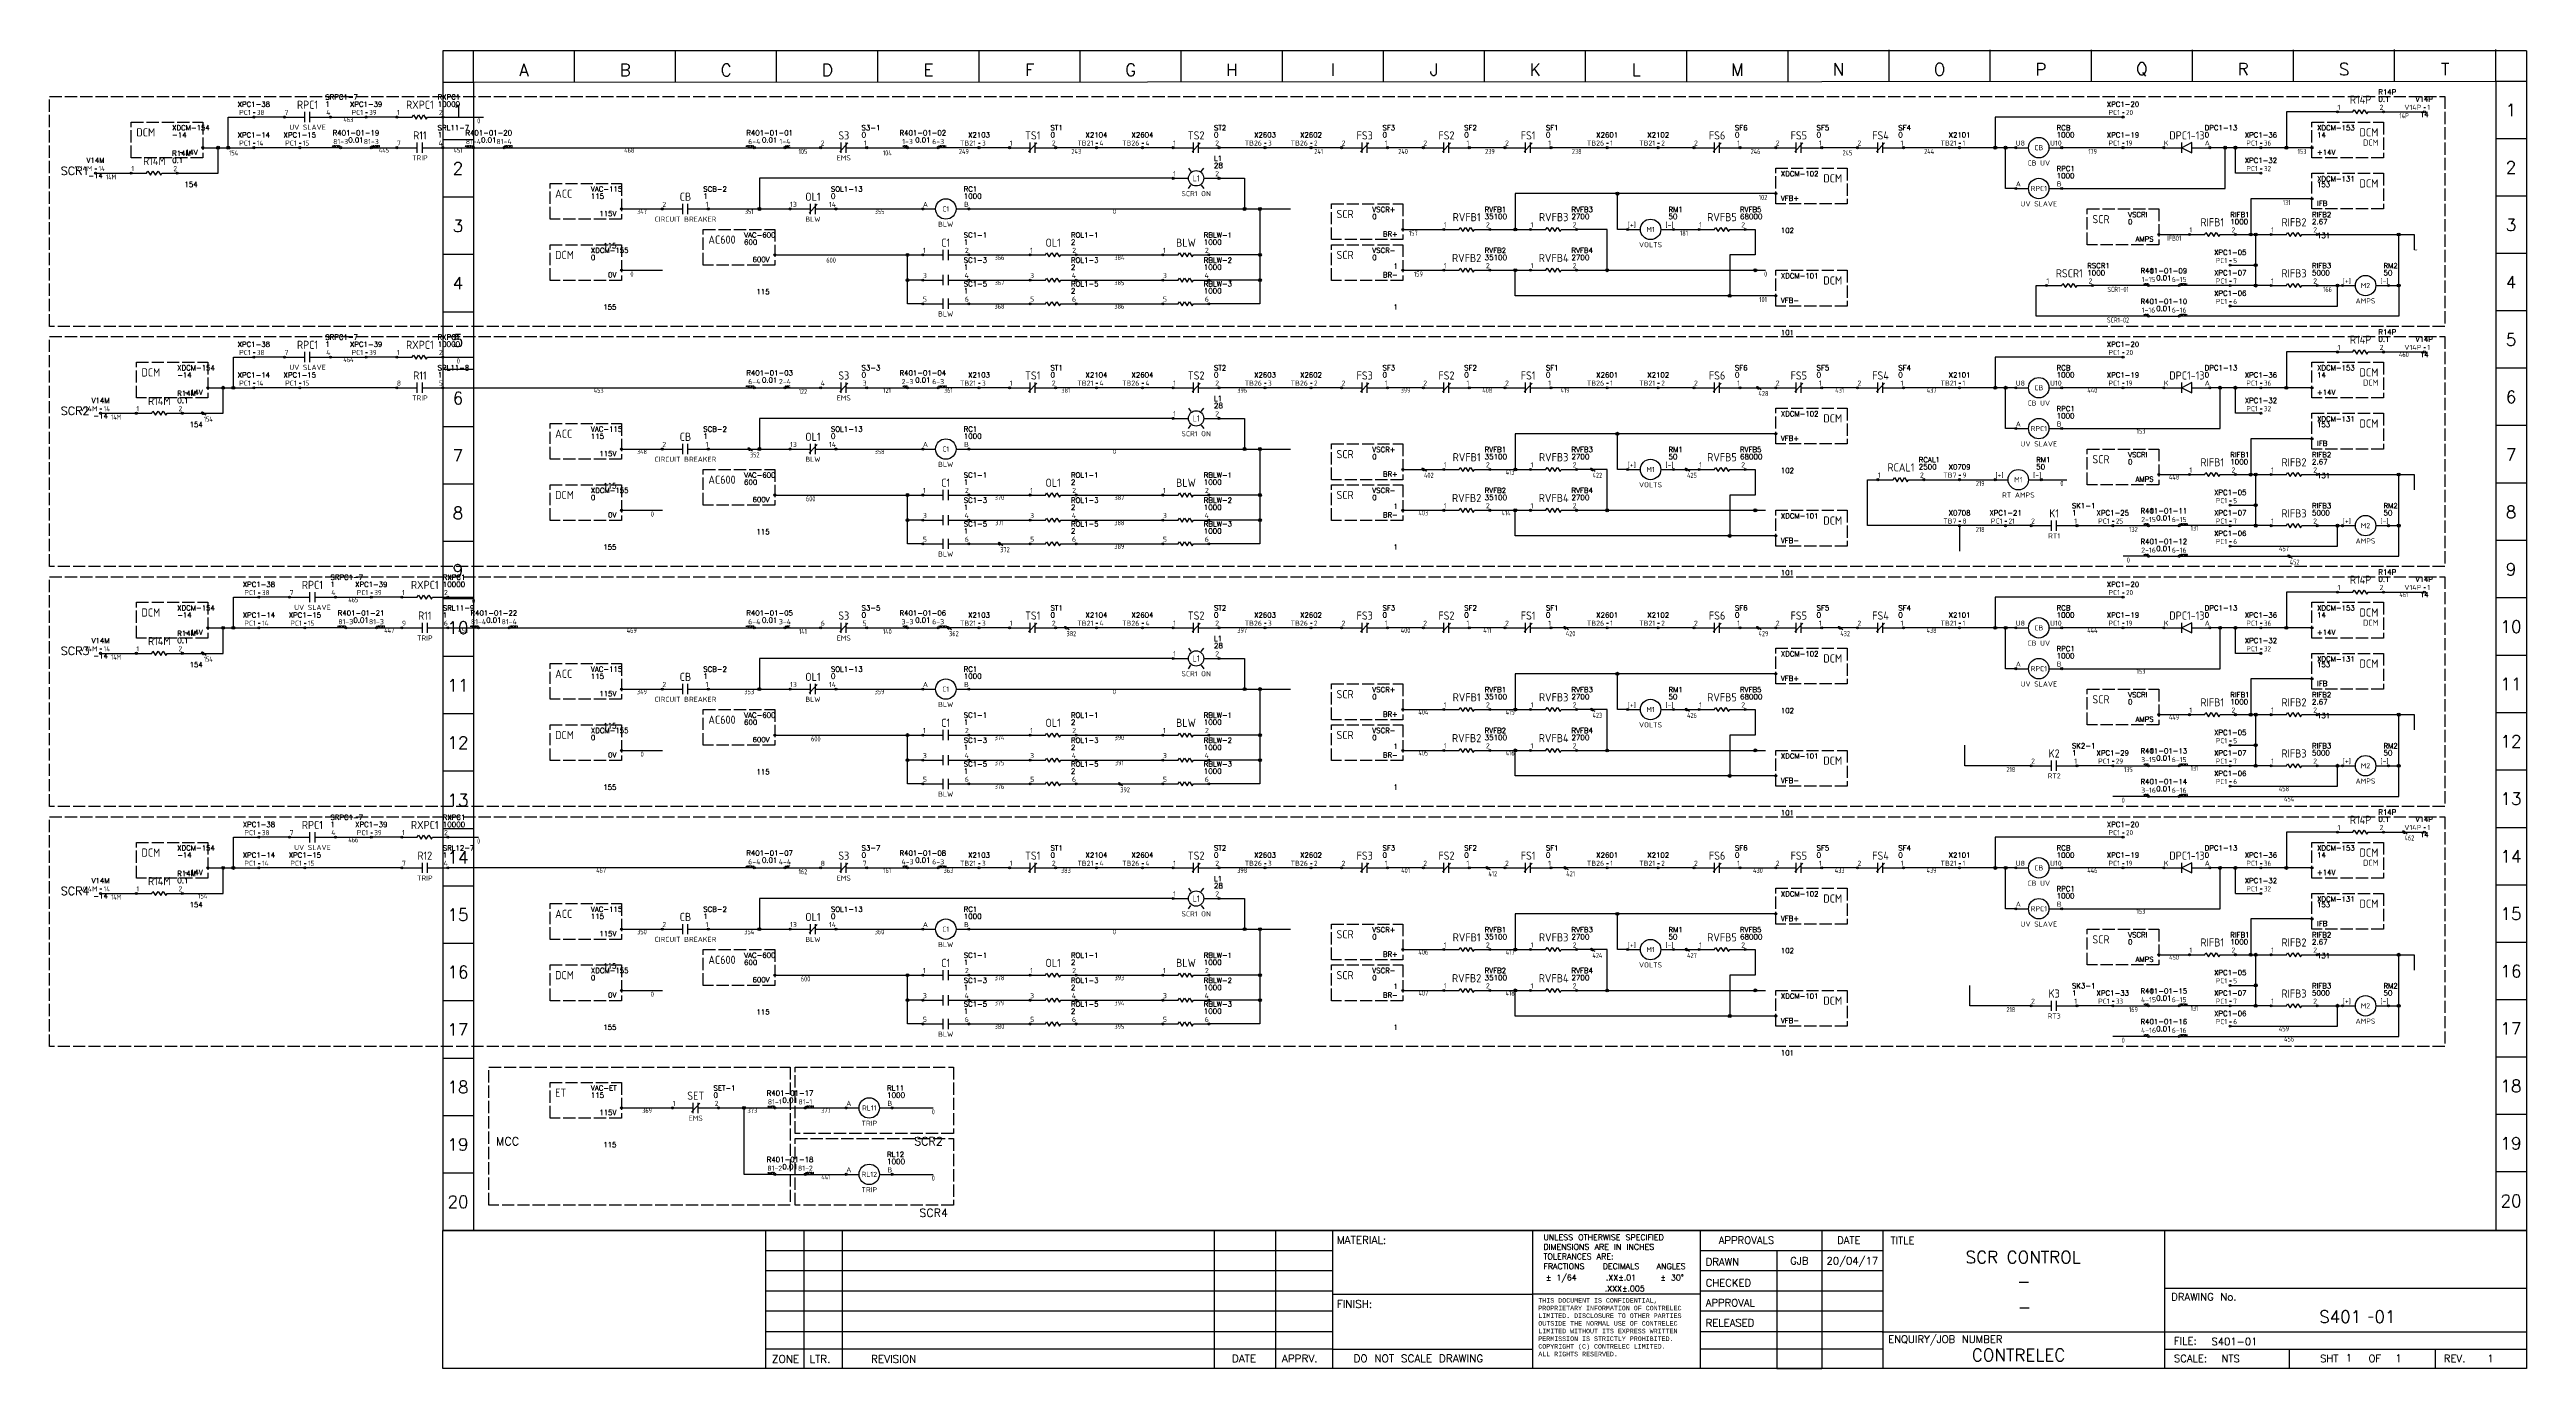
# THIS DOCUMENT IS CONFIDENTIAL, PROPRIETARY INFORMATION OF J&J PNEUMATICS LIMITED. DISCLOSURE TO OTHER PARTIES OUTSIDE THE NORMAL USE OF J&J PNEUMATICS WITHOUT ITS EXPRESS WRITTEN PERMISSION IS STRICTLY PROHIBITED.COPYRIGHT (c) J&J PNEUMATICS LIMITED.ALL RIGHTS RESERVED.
# Model space of a CAD drawing. Header units: millimetres. Extents: x -192 to 1556, y 0 to 646.
# Drawn here: x -192 to 1020, y 0 to 646 of the extents above; entities that cross this region are included whole.
import ezdxf
from ezdxf.enums import TextEntityAlignment as Align

# ---------------------------------------------------------------- set-up
doc = ezdxf.new("R2010")
doc.units = ezdxf.units.MM
doc.header["$LTSCALE"] = 0.5
doc.linetypes.add('ACAD_ISO02W100', pattern=[15, 12, -3])
for name, color, linetype in [('LOCBOX', 7, 'ACAD_ISO02W100'), ('NETLIST', 50, 'Continuous'), ('OUTLINE_0', 7, 'Continuous'), ('OUTLINE_GRID', 7, 'Continuous'), ('SYMS', 7, 'Continuous'), ('WIREFIXED', 7, 'Continuous'), ('WIRENO', 7, 'Continuous'), ('WIRES', 7, 'Continuous')]:
    doc.layers.add(name, color=color, linetype=linetype)
doc.styles.add('MONOTXT', font='monotxt', dxfattribs={"height": 0.125})
doc.styles.get("Standard").update_dxf_attribs({"font": 'txt.shx', "bigfont": 'gbcbig.shx'})
doc.styles.add('WD', font='romans.shx', dxfattribs={"bigfont": 'gbcbig.shx'})
doc.styles.add('WD_IEC', font='isocp2.shx', dxfattribs={"width": 0.9, "height": 4})

# ---------------------------------------------------------------- blocks, each defined once
blk = doc.blocks.new('CONTRELEC 2016 BLOCK')
for p, q in [((131.6, 68.8), (131.6, 12.5)), ((147.3, 68.8), (147.3, 12.5)), ((162.9, 68.8), (162.9, 12.5)), ((314.7, 68.8), (314.7, 12.5)), ((339.7, 68.8), (339.7, 12.5)), ((362.9, 68.8), (362.9, 12.5)), ((444.5, 68.8), (444.5, 12.5)), ((512.9, 68.8), (512.9, 12.5)), ((562.5, 68.8), (562.5, 12.5)), ((587.5, 68.8), (587.5, 12.5)), ((702.3, 68.8), (702.3, 12.5)), ((362.9, 60.5), (131.6, 60.5)), ((362.9, 52.3), (131.6, 52.3)), ((587.5, 60.5), (512.9, 60.5)), ((587.5, 52.3), (512.9, 52.3)), ((544.2, 60.5), (544.2, 12.5)), ((362.9, 44), (131.6, 44)), ((362.9, 42.8), (444.5, 42.8)), ((444.5, 42.9), (513, 42.9)), ((587.5, 44), (512.9, 44)), ((702.3, 45.3), (850, 45.3)), ((362.9, 35.8), (131.6, 35.8)), ((587.5, 35.8), (512.9, 35.8)), ((362.9, 27.5), (131.6, 27.5)), ((362.9, 20.3), (131.6, 20.3)), ((362.9, 20.3), (444.5, 20.3)), ((587.5, 27.5), (512.9, 27.5)), ((587.5, 20.3), (512.9, 20.3)), ((587.2, 27.4), (850, 27.4)), ((702.3, 20.3), (850, 20.3)), ((753.2, 20.3), (753.2, 12.5)), ((812.7, 20.3), (812.7, 12.5))]:
    blk.add_line(p, q)
blk.add_lwpolyline([(0, 68.8), (850, 68.8), (850, 12.5), (0, 12.5)], close=True)
at = {"layer": 'OUTLINE_0', "linetype": 'Continuous'}
blk.add_line((544.2, 12.5), (562.5, 12.5), dxfattribs=at)
at = {"insert": (784.2, 34.9), "char_height": 2.5, "width": 3.41, "attachment_point": 1}
blk.add_mtext('\\pi0.87148;-', dxfattribs=at)
at = {"layer": 'OUTLINE_0'}
for s, height, p in [('MATERIAL:', 3.12, (364.7, 63.3)), ('UNLESS OTHERWISE SPECIFIED', 2.35, (449, 64.8)), ('DIMENSIONS ARE IN INCHES', 2.35, (449, 60.9)), ('APPROVALS', 3, (520.5, 63.3)), ('DATE', 3, (568.8, 63.3)), ('TITLE', 3, (590.6, 63.2)), ('TOLERANCES ARE:', 2.35, (449, 57)), ('FRACTIONS', 2.35, (449, 53)), ('%%P 1/64', 2.35, (450, 48.4)), ('DECIMALS', 2.35, (473.2, 53)), ('.XX%%P.01', 2.35, (474.5, 48.4)), ('ANGLES', 2.35, (495.2, 53)), ('%%P 30%%D', 2.35, (496.7, 48.4)), ('DRAWN', 3, (515.2, 54.5)), ('.XXX%%P.005', 2.35, (474, 43.9)), ('APPROVAL', 3, (515.2, 37.8)), ('CHECKED', 3, (515.2, 45.9)), ('DRAWING No.', 3, (705.1, 40.2)), ('FINISH:', 3.12, (364.7, 37.2)), ('RELEASED', 3, (515.2, 29.6)), ('ENQUIRY/JOB NUMBER', 3, (589.6, 22.9)), ('FILE:', 3, (706.2, 22.2)), ('ZONE', 3.12, (134.3, 14.8)), ('LTR.', 3.12, (149.6, 14.8)), ('REVISION', 3.12, (174.7, 14.8)), ('DATE', 3.12, (321.9, 15)), ('APPRV.', 3.12, (342.3, 15)), ('DO NOT SCALE DRAWING', 3.125, (371.5, 15)), ('SCALE:', 3, (706.2, 15.1)), ('SHT    OF', 3, (765.8, 15.1))]:
    blk.add_text(s, height=height, dxfattribs=at).set_placement(p)
at = {"layer": 'OUTLINE_0', "style": 'WD'}
blk.add_text('REV.', height=3, dxfattribs=at).set_placement((816.3, 15.1))
at = {"layer": 'OUTLINE_0', "insert": (446.9, 41.2), "char_height": 1.875, "width": 63.19, "attachment_point": 1, "style": 'MONOTXT'}
blk.add_mtext('THIS DOCUMENT IS CONFIDENTIAL, PROPRIETARY INFORMATION OF CONTRELEC LIMITED. DISCLOSURE TO OTHER PARTIES OUTSIDE THE NORMAL USE OF CONTRELEC LIMITED WITHOUT ITS EXPRESS WRITTEN PERMISSION IS STRICTLY PROHIBITED. COPYRIGHT (C) CONTRELEC LIMITED.^JALL RIGHTS RESERVED.', dxfattribs=at)
at = {"layer": 'OUTLINE_0', "style": 'WD'}
for tag, height, p in [('EDBY', 3, (553.4, 56.4)), ('EDDATE', 3, (575, 56.4)), ('DWGDESC1', 5, (644.7, 57.9)), ('CKBY', 3, (553.4, 48.2)), ('CKDATE', 3, (575, 48.2)), ('DWGDESC2', 5, (645, 48)), ('DWGDESC3', 5, (645.2, 37.6)), ('PROJDESC', 5, (642.8, 18)), ('REVISION', 3, (835.3, 16.6))]:
    blk.add_attdef(tag, text='', height=height, dxfattribs=at).set_placement(p, align=Align.MIDDLE_CENTER)
blk.add_attdef('DWGNO', text='', height=5, dxfattribs=at).set_placement((782.6, 33.6), align=Align.MIDDLE_RIGHT)
blk.add_attdef('SHEETNO', text='', height=5, dxfattribs=at).set_placement((788, 33.6), align=Align.MIDDLE_LEFT)
for tag, p, height in [('FILENAME', (721.5, 22), 3), ('SCALE', (725.6, 15), 3), ('SH', (776.3, 15.3), 3), ('NSH', (796.5, 15.1), 3.12)]:
    blk.add_attdef(tag, p, '', height=height, dxfattribs=at)
at = {"layer": 'OUTLINE_0', "style": 'WD', "flags": 1}
blk.add_attdef('WD_TB', (567, 15.2), '', height=3, dxfattribs=at)
blk = doc.blocks.new('2010 Grid')
at = {"layer": 'OUTLINE_GRID'}
for p, q in [((0, 481.2), (0, 0)), ((850, 481.2), (0, 481.2)), ((12.5, 468.3), (12.5, 481.2)), ((53.8, 468.3), (53.8, 481.3)), ((95, 468.3), (95, 481.3)), ((136.2, 468.4), (136.2, 481.3)), ((177.5, 468.4), (177.5, 481.3)), ((218.8, 468.4), (218.8, 481.4)), ((260, 468.4), (260, 481.4)), ((301.2, 468.5), (301.2, 481.4)), ((342.5, 468.5), (342.5, 481.4)), ((383.7, 468.5), (383.7, 481.4)), ((425, 468.5), (425, 481.5)), ((466.2, 468.5), (466.2, 481.5)), ((507.5, 468.6), (507.5, 481.5)), ((548.8, 468.6), (548.8, 481.5)), ((590, 468.6), (590, 481.6)), ((631.2, 468.6), (631.2, 481.6)), ((672.5, 468.7), (672.5, 481.6)), ((713.8, 468.7), (713.8, 481.6)), ((755, 468.7), (755, 481.6)), ((796.2, 468.7), (796.2, 481.7)), ((837.5, 468.7), (837.5, 481.7)), ((850, 481.2), (850, 0)), ((12.5, 468.3), (0, 468.3)), ((837.5, 468.7), (12.5, 468.3)), ((12.5, 468.3), (12.5, 0)), ((837.5, 468.7), (837.5, 0)), ((850, 468.7), (837.5, 468.7)), ((12.5, 444.9), (0, 444.9)), ((850, 445.3), (837.5, 445.3)), ((12.5, 421.5), (0, 421.5)), ((850, 421.9), (837.5, 421.9)), ((12.5, 398.1), (0, 398.1)), ((850, 398.5), (837.5, 398.5)), ((12.5, 374.6), (0, 374.6)), ((850, 375.1), (837.5, 375.1)), ((12.5, 351.2), (0, 351.2)), ((850, 351.7), (837.5, 351.7)), ((12.5, 327.8), (0, 327.8)), ((850, 328.3), (837.5, 328.3)), ((12.5, 304.4), (0, 304.4)), ((850, 304.8), (837.5, 304.8)), ((12.5, 281), (0, 281)), ((850, 281.4), (837.5, 281.4)), ((12.5, 257.6), (0, 257.6)), ((850, 258), (837.5, 258)), ((12.5, 234.2), (0, 234.2)), ((850, 234.6), (837.5, 234.6)), ((12.5, 210.7), (0, 210.7)), ((850, 211.2), (837.5, 211.2)), ((12.5, 187.3), (0, 187.3)), ((850, 187.8), (837.5, 187.8)), ((12.5, 163.9), (0, 163.9)), ((850, 164.3), (837.5, 164.3)), ((12.5, 140.5), (0, 140.5)), ((850, 140.9), (837.5, 140.9)), ((12.5, 117.1), (0, 117.1)), ((850, 117.5), (837.5, 117.5)), ((12.5, 93.7), (0, 93.7)), ((850, 94.1), (837.5, 94.1)), ((12.5, 70.2), (0, 70.2)), ((850, 70.7), (837.5, 70.7)), ((12.5, 46.8), (0, 46.8)), ((850, 47.3), (837.5, 47.3)), ((12.5, 23.4), (0, 23.4)), ((850, 23.9), (837.5, 23.9)), ((850, 0), (0, 0))]:
    blk.add_line(p, q, dxfattribs=at)
at = {"layer": 'OUTLINE_GRID', "char_height": 5, "width": 17.756, "attachment_point": 5}
for s, insert in [('A', (33.1, 473.3)), ('B', (74.4, 473.3)), ('C', (115.6, 473.3)), ('D', (156.9, 473.3)), ('E', (198.1, 473.4)), ('F', (239.4, 473.4)), ('G', (280.6, 473.4)), ('H', (321.9, 473.4)), ('I', (363.1, 473.5)), ('J', (404.4, 473.5)), ('K', (445.6, 473.5)), ('L', (486.9, 473.5)), ('M', (528.1, 473.5)), ('N', (569.4, 473.6)), ('O', (610.6, 473.6)), ('P', (651.9, 473.6)), ('Q', (693.1, 473.6)), ('R', (734.4, 473.7)), ('S', (775.6, 473.7)), ('T', (816.9, 473.7)), ('1', (6.2, 456.6)), ('1', (843.7, 457)), ('2', (6.2, 433.2)), ('2', (843.7, 433.6)), ('3', (6.2, 409.8)), ('3', (843.7, 410.2)), ('4', (6.2, 386.4)), ('4', (843.7, 386.8)), ('5', (6.2, 362.9)), ('5', (843.7, 363.4)), ('6', (6.2, 339.5)), ('6', (843.7, 340)), ('7', (6.2, 316.1)), ('7', (843.7, 316.5)), ('8', (6.2, 292.7)), ('8', (843.7, 293.1)), ('9', (6.2, 269.3)), ('9', (843.7, 269.7)), ('10', (6.2, 245.9)), ('10', (843.7, 246.3)), ('11', (6.2, 222.4)), ('11', (843.7, 222.9)), ('12', (6.2, 199)), ('12', (843.7, 199.5)), ('13', (6.2, 175.6)), ('13', (843.7, 176.1)), ('14', (6.2, 152.2)), ('14', (843.7, 152.6)), ('15', (843.7, 129.2)), ('15', (6.2, 128.8)), ('16', (6.2, 105.4)), ('16', (843.7, 105.8)), ('17', (6.2, 82)), ('17', (843.7, 82.4)), ('18', (6.2, 58.5)), ('18', (843.7, 59)), ('19', (6.2, 35.1)), ('19', (843.7, 35.6)), ('20', (6.2, 11.7)), ('20', (843.7, 12.1))]:
    blk.add_mtext(s, dxfattribs=dict(at, insert=insert))
blk = doc.blocks.new('CONTACT-NC')
for p, q in [((0, 0), (10, 0)), ((13.3, 2.3), (9.3, -2)), ((10, -2.5), (10, 2.5)), ((12.5, -2.5), (12.5, 2.5)), ((12.5, 0), (22.5, 0))]:
    blk.add_line(p, q)
for centre in [(0, 0), (22.5, 0)]:
    blk.add_circle(centre, 0.5)
at = {"style": 'WD_IEC', "flags": 1}
blk.add_attdef('LOC', text='', height=4, dxfattribs=at).set_placement((11.2, 11), align=Align.MIDDLE_CENTER)
at = {"style": 'WD_IEC'}
for tag, p, height, flags in [('X4TERM01', (0, 0), 0.64, 1), ('TERM01', (0, 1), 2.5, 8), ('X1TERM02', (22.5, 0), 0.64, 1)]:
    blk.add_attdef(tag, p, '', height=height, dxfattribs=dict(at, flags=flags))
for tag, height, p in [('TAG1', 4, (11.2, 6)), ('DESC1', 2.5, (11.2, -5))]:
    blk.add_attdef(tag, text='', height=height, dxfattribs=at).set_placement(p, align=Align.MIDDLE_CENTER)
at = {"style": 'WD_IEC', "flags": 8}
blk.add_attdef('TERM02', text='', height=2.5, dxfattribs=at).set_placement((22.5, 1), align=Align.RIGHT)
at = {"layer": 'NETLIST'}
for tag, p, height in [('NETTAG', (20, 8.5), 2.5), ('NETVALUE', (20, 5), 2.56)]:
    blk.add_attdef(tag, p, '', height=height, dxfattribs=at)
blk = doc.blocks.new('TBH-1')
blk.add_line((-0.3, 2.2), (0.6, 2.2))
blk.add_circle((0, 0), 0.5)
at = {"style": 'WD_IEC', "flags": 1}
blk.add_attdef('LOC', text='', height=4, dxfattribs=at).set_placement((-15, 7.5), align=Align.MIDDLE_LEFT)
at = {"style": 'WD_IEC'}
blk.add_attdef('TAG1', text='', height=2.5, dxfattribs=at).set_placement((-1.5, 1), align=Align.RIGHT)
at = {"style": 'WD_IEC', "flags": 1}
blk.add_attdef('X1TERM01', (0, 0), '', height=0.5, dxfattribs=at)
at = {"style": 'WD_IEC', "width": 0.9}
blk.add_attdef('TERM01', (1.5, 1), '', height=2.5, dxfattribs=at)
at = {"layer": 'NETLIST'}
for tag, p in [('NETVALUE', (0, -2.5)), ('NETTAG', (0, 5))]:
    blk.add_attdef(tag, text='', height=2.5, dxfattribs=at).set_placement(p, align=Align.CENTER)
blk = doc.blocks.new('WD_WNH2')
at = {"linetype": 'Continuous', "style": 'WD_IEC', "width": 0.8}
blk.add_attdef('WIRENO', text='', height=2.5, dxfattribs=at).set_placement((0, 0), align=Align.TOP_CENTER)
at = {"style": 'WD_IEC', "flags": 1}
for tag, p in [('W01USER', (0, -1.1)), ('W02USER', (0, -1.2)), ('W03USER', (0, -1.3)), ('W04USER', (0, -1.5)), ('W05USER', (0, -1.6)), ('W06USER', (0, -1.7)), ('W07USER', (0, -1.8)), ('W08USER', (0, -2)), ('W09USER', (0, -2.1)), ('W10USER', (0, -2.2))]:
    blk.add_attdef(tag, text='', height=0.08, dxfattribs=at).set_placement(p, align=Align.CENTER)
blk = doc.blocks.new('CONTACTOR-H')
for p, q in [((0, 0), (6.25, 0)), ((16.25, 0), (22.5, 0))]:
    blk.add_line(p, q)
for centre, radius in [((0, 0), 0.5), ((11.25, 0), 5), ((22.5, 0), 0.5)]:
    blk.add_circle(centre, radius)
at = {"style": 'WD_IEC'}
for tag, p, height, flags in [('X4TERM01', (0, 0), 0.64, 1), ('TERM01', (0, 1), 2.5, 8), ('X1TERM02', (22.5, 0), 0.64, 1)]:
    blk.add_attdef(tag, p, '', height=height, dxfattribs=dict(at, flags=flags))
for tag, height, p in [('TAG1', 4, (11.25, 0)), ('DESC1', 2.5, (11.25, -7.5))]:
    blk.add_attdef(tag, text='', height=height, dxfattribs=at).set_placement(p, align=Align.MIDDLE_CENTER)
at = {"style": 'WD_IEC', "flags": 1}
blk.add_attdef('LOC', text='', height=4, dxfattribs=at).set_placement((11.25, 8.5), align=Align.MIDDLE_CENTER)
at = {"style": 'WD_IEC', "flags": 8}
blk.add_attdef('TERM02', text='', height=2.5, dxfattribs=at).set_placement((22.5, 1), align=Align.RIGHT)
at = {"layer": 'NETLIST'}
for tag, p, height in [('NETTAG', (20, 8.5), 2.5), ('NETVALUE', (20, 5), 2.56)]:
    blk.add_attdef(tag, p, '', height=height, dxfattribs=at)
blk = doc.blocks.new('WDDOT')
for radius in [0.72, 0.449, 0.223]:
    blk.add_circle((0, 0), radius)
blk = doc.blocks.new('DIODE-L')
for p, q in [((-22.5, 0), (-13.75, 0)), ((-13.75, -2.5), (-13.75, 2.5)), ((-8.75, 2.5), (-13.75, 0)), ((-13.75, 0), (-8.75, -2.5)), ((-8.75, -2.5), (-8.75, 2.5)), ((-8.75, 0), (0, 0))]:
    blk.add_line(p, q)
for centre in [(-22.5, 0), (0, 0)]:
    blk.add_circle(centre, 0.5)
at = {"style": 'WD_IEC', "flags": 1}
blk.add_attdef('LOC', text='', height=4, dxfattribs=at).set_placement((-11.25, 11), align=Align.MIDDLE_CENTER)
at = {"style": 'WD_IEC'}
for tag, p, height, flags in [('X4TERM01', (-22.5, 0), 0.64, 1), ('TERM01', (-22.5, 1), 2.5, 8), ('X1TERM02', (0, 0), 0.64, 1)]:
    blk.add_attdef(tag, p, '', height=height, dxfattribs=dict(at, flags=flags))
for tag, height, p in [('TAG1', 4, (-11.25, 6)), ('DESC1', 2.5, (-11.25, -5))]:
    blk.add_attdef(tag, text='', height=height, dxfattribs=at).set_placement(p, align=Align.MIDDLE_CENTER)
at = {"style": 'WD_IEC', "flags": 8}
blk.add_attdef('TERM02', text='', height=2.5, dxfattribs=at).set_placement((0, 1), align=Align.RIGHT)
at = {"layer": 'NETLIST'}
for tag, p, height in [('NETTAG', (-2.5, 8.5), 2.5), ('NETVALUE', (-2.5, 5), 2.56)]:
    blk.add_attdef(tag, p, '', height=height, dxfattribs=at)
blk = doc.blocks.new('DCM-1')
at = {"linetype": 'ACAD_ISO02W100'}
blk.add_lwpolyline([(-35, 12.5), (0, 12.5), (0, -5), (-35, -5)], close=True, dxfattribs=at)
blk.add_circle((0, 0), 0.5)
at = {"style": 'WD_IEC'}
for tag, height, flags, p in [('LOC', 4, 1, (-32.5, 14.5)), ('DESC1', 3, 9, (-32.5, 2.5))]:
    blk.add_attdef(tag, text='', height=height, dxfattribs=dict(at, flags=flags)).set_placement(p, align=Align.MIDDLE_LEFT)
blk.add_attdef('TAG1', text='', height=4, dxfattribs=at).set_placement((-32.5, 7.5), align=Align.MIDDLE_LEFT)
at = {"style": 'WD_IEC', "flags": 1}
blk.add_attdef('X1TERM01', (0, 0), '', height=0.5, dxfattribs=at)
blk.add_attdef('TERMDESC01', text='', height=2.5).set_placement((-2.5, -1), align=Align.TOP_RIGHT)
blk.add_attdef('TERM01', text='', height=2.5).set_placement((-2.5, -20), align=Align.BOTTOM_RIGHT)
at = {"layer": 'NETLIST'}
for tag, p in [('NETTAG', (-15, 8.5)), ('NETVALUE', (-15, 5))]:
    blk.add_attdef(tag, p, '', height=2.5, dxfattribs=at)
blk = doc.blocks.new('INTERCONNECT-H1')
blk.add_line((-2.5, 0), (12.5, 0))
for centre in [(-2.5, 0), (12.5, 0)]:
    blk.add_circle(centre, 0.5)
at = {"style": 'WD_IEC', "flags": 1}
for tag, height, p in [('TAG1', 4, (-2.4, 3.2)), ('LOC', 4, (5, 10)), ('DESC1', 2.5, (5, -2.5))]:
    blk.add_attdef(tag, text='', height=height, dxfattribs=at).set_placement(p, align=Align.MIDDLE_CENTER)
at = {"style": 'WD_IEC', "flags": 8}
for tag, p in [('TERM01', (-2.5, 1)), ('TERM02', (12.5, 1))]:
    blk.add_attdef(tag, text='', height=2.5, dxfattribs=at).set_placement(p, align=Align.BOTTOM_CENTER)
at = {"style": 'WD_IEC', "flags": 1}
blk.add_attdef('X4TERM01', (-2.5, 0), '', height=0.5, dxfattribs=at)
blk.add_attdef('X1TERM02', text='', height=0.5, dxfattribs=at).set_placement((12.5, 0), align=Align.RIGHT)
at = {"layer": 'NETLIST'}
blk.add_attdef('X4TERMDESC01', text='', height=1, dxfattribs=at).set_placement((-2.5, 0), align=Align.RIGHT)
for tag, p in [('NETVALUE', (5, 2.5)), ('NETTAG', (5, 6))]:
    blk.add_attdef(tag, text='', height=2.5, dxfattribs=at).set_placement(p, align=Align.CENTER)
blk.add_attdef('X1TERMDESC02', (12.5, 0), '', height=1, dxfattribs=at)
blk = doc.blocks.new('CONTACT-NO')
for p, q in [((2.5, 0), (12.5, 0)), ((12.5, -2.5), (12.5, 2.5)), ((15, -2.5), (15, 2.5)), ((15, 0), (25, 0))]:
    blk.add_line(p, q)
for centre in [(2.5, 0), (25, 0)]:
    blk.add_circle(centre, 0.5)
at = {"style": 'WD_IEC', "flags": 1}
blk.add_attdef('LOC', text='', height=4, dxfattribs=at).set_placement((13.75, 11), align=Align.MIDDLE_CENTER)
at = {"style": 'WD_IEC'}
for tag, p, height, flags in [('X4TERM01', (2.5, 0), 0.64, 1), ('TERM01', (2.5, 1), 2.5, 8), ('X1TERM02', (25, 0), 0.64, 1)]:
    blk.add_attdef(tag, p, '', height=height, dxfattribs=dict(at, flags=flags))
for tag, height, p in [('TAG1', 4, (13.75, 6)), ('DESC1', 2.5, (13.75, -5))]:
    blk.add_attdef(tag, text='', height=height, dxfattribs=at).set_placement(p, align=Align.MIDDLE_CENTER)
at = {"style": 'WD_IEC', "flags": 8}
blk.add_attdef('TERM02', text='', height=2.5, dxfattribs=at).set_placement((25, 1), align=Align.RIGHT)
at = {"layer": 'NETLIST'}
for tag, p, height in [('NETTAG', (22.5, 8.5), 2.5), ('NETVALUE', (22.5, 5), 2.56)]:
    blk.add_attdef(tag, p, '', height=height, dxfattribs=at)
blk = doc.blocks.new('LAMP-1')
for p, q in [((0, 0), (7.5, 0)), ((7.5, 5), (8.73, 3.36)), ((13.77, 3.36), (15, 5)), ((15, 0), (22.5, 0)), ((7.5, -5), (8.73, -3.36)), ((13.77, -3.36), (15, -5))]:
    blk.add_line(p, q)
for centre, radius in [((0, 0), 0.5), ((11.25, 0), 3.75), ((22.5, 0), 0.5)]:
    blk.add_circle(centre, radius)
at = {"style": 'WD_IEC', "flags": 1}
blk.add_attdef('LOC', text='', height=4, dxfattribs=at).set_placement((11.25, 11), align=Align.MIDDLE_CENTER)
at = {"style": 'WD_IEC'}
for tag, p, height, flags in [('X4TERM01', (0, 0), 0.64, 1), ('TERM01', (0, 1), 2.5, 8), ('X1TERM02', (22.5, 0), 0.64, 1)]:
    blk.add_attdef(tag, p, '', height=height, dxfattribs=dict(at, flags=flags))
for tag, height, p in [('TAG1', 3, (11.25, 0)), ('DESC1', 2.5, (11.25, -7.5))]:
    blk.add_attdef(tag, text='', height=height, dxfattribs=at).set_placement(p, align=Align.MIDDLE_CENTER)
at = {"style": 'WD_IEC', "flags": 8}
blk.add_attdef('TERM02', text='', height=2.5, dxfattribs=at).set_placement((22.5, 1), align=Align.RIGHT)
at = {"layer": 'NETLIST'}
for tag, p, height in [('NETTAG', (20, 8.5), 2.5), ('NETVALUE', (20, 5), 2.56)]:
    blk.add_attdef(tag, p, '', height=height, dxfattribs=at)
blk = doc.blocks.new('RESISTOR-1')
for p, q in [((0, 0), (7.5, 0)), ((7.5, 0), (8.1, 1)), ((8.1, 1), (9.4, -1)), ((9.4, -1), (10.6, 1)), ((10.6, 1), (11.9, -1)), ((11.9, -1), (13.1, 1)), ((13.1, 1), (14.4, -1)), ((14.4, -1), (15, 0)), ((15, 0), (22.5, 0))]:
    blk.add_line(p, q)
for centre in [(0, 0), (22.5, 0)]:
    blk.add_circle(centre, 0.5)
at = {"style": 'WD_IEC', "flags": 1}
blk.add_attdef('LOC', text='', height=4, dxfattribs=at).set_placement((11.2, 11), align=Align.MIDDLE_CENTER)
at = {"style": 'WD_IEC'}
for tag, p, height, flags in [('X4TERM01', (0, 0), 0.64, 1), ('TERM01', (0, 1), 2.5, 8), ('X1TERM02', (22.5, 0), 0.64, 1)]:
    blk.add_attdef(tag, p, '', height=height, dxfattribs=dict(at, flags=flags))
for tag, height, p in [('TAG1', 4, (11.2, 6)), ('DESC1', 2.5, (10.8, -3))]:
    blk.add_attdef(tag, text='', height=height, dxfattribs=at).set_placement(p, align=Align.MIDDLE_CENTER)
at = {"style": 'WD_IEC', "flags": 8}
blk.add_attdef('TERM02', text='', height=2.5, dxfattribs=at).set_placement((22.5, 1), align=Align.RIGHT)
at = {"layer": 'NETLIST'}
for tag, p, height in [('NETTAG', (20, 8.5), 2.5), ('NETVALUE', (20, 5), 2.56)]:
    blk.add_attdef(tag, p, '', height=height, dxfattribs=at)
blk = doc.blocks.new('DCM-2')
at = {"linetype": 'ACAD_ISO02W100'}
blk.add_lwpolyline([(0, 12.5), (35, 12.5), (35, -5), (0, -5)], close=True, dxfattribs=at)
blk.add_circle((0, 0), 0.5)
at = {"style": 'WD_IEC'}
for tag, height, flags, p in [('LOC', 4, 1, (32.5, 14.5)), ('DESC1', 3, 8, (32.5, 2.5))]:
    blk.add_attdef(tag, text='', height=height, dxfattribs=dict(at, flags=flags)).set_placement(p, align=Align.MIDDLE_RIGHT)
at = {"style": 'WD_IEC', "flags": 1}
blk.add_attdef('X4TERM01', (0, 0), '', height=0.5, dxfattribs=at)
at = {"style": 'WD_IEC'}
blk.add_attdef('TAG1', text='', height=4, dxfattribs=at).set_placement((32.5, 7.5), align=Align.MIDDLE_RIGHT)
blk.add_attdef('TERMDESC01', text='', height=2.5).set_placement((2.5, -1), align=Align.TOP_LEFT)
blk.add_attdef('TERM01', text='', height=2.5).set_placement((2.5, -20), align=Align.BOTTOM_LEFT)
at = {"layer": 'NETLIST'}
for tag, p in [('NETTAG', (2.5, 8.5)), ('NETVALUE', (2.5, 5))]:
    blk.add_attdef(tag, p, '', height=2.5, dxfattribs=at)
blk = doc.blocks.new('WD_WNV2')
at = {"linetype": 'Continuous', "style": 'WD_IEC', "width": 0.8}
blk.add_attdef('WIRENO', text='', height=1.5, rotation=90, dxfattribs=at).set_placement((0, 0), align=Align.TOP_CENTER)
at = {"style": 'WD_IEC', "flags": 1}
for tag, p in [('W01USER', (1.9, -1.1)), ('W02USER', (1.9, -1.2)), ('W03USER', (1.9, -1.3)), ('W04USER', (1.9, -1.5)), ('W05USER', (1.9, -1.6)), ('W06USER', (1.9, -1.7)), ('W07USER', (1.9, -1.8)), ('W08USER', (1.9, -2)), ('W09USER', (1.9, -2.1)), ('W10USER', (1.9, -2.2))]:
    blk.add_attdef(tag, text='', height=0.08, dxfattribs=at).set_placement(p, align=Align.CENTER)

msp = doc.modelspace()

# ---------------------------------------------------------------- linework, layer by layer
at = {"layer": 'LOCBOX'}
for points in [[(-192.5, 622.5), (980, 622.5), (980, 510), (-192.5, 510)], [(-192.5, 505), (980, 505), (980, 392.5), (-192.5, 392.5)], [(-192.5, 387.5), (980, 387.5), (980, 275), (-192.5, 275)], [(-192.5, 270), (980, 270), (980, 157.5), (-192.5, 157.5)], [(22.5, 147.5), (170, 147.5), (170, 80), (22.5, 80)], [(172.5, 147.5), (250, 147.5), (250, 115), (172.5, 115)], [(172.5, 112.5), (250, 112.5), (250, 80), (172.5, 80)]]:
    msp.add_lwpolyline(points, close=True, dxfattribs=at)
at = {"layer": 'WIREFIXED'}
for points in [[(-115.9, 466.5), (-116.8, 467.1), (-117, 467.6), (-117.6, 468), (-118.2, 467.9), (-118, 467.4), (-117.4, 467), (-117.1, 467)], [(-115.9, 349), (-116.8, 349.6), (-117, 350.1), (-117.6, 350.5), (-118.2, 350.4), (-118, 349.9), (-117.4, 349.5), (-117.1, 349.5)]]:
    msp.add_lwpolyline(points, dxfattribs=at)
at = {"layer": 'WIRENO'}
for points in [[(645.4, 479), (644.4, 479.6), (644.3, 480.1), (643.6, 480.5), (643.1, 480.4), (643.2, 479.9), (643.9, 479.5), (644.2, 479.5)], [(151.6, 449), (150.7, 449.6), (150.5, 450.1), (149.9, 450.5), (149.3, 450.4), (149.5, 449.9), (150.1, 449.5), (150.4, 449.5)], [(481.6, 439), (480.7, 439.6), (480.5, 440.1), (479.9, 440.5), (479.3, 440.4), (479.5, 439.9), (480.1, 439.5), (480.4, 439.5)], [(564.1, 439), (563.2, 439.6), (563, 440.1), (562.4, 440.5), (561.8, 440.4), (562, 439.9), (562.6, 439.5), (562.9, 439.5)], [(610.4, 439), (609.4, 439.6), (609.3, 440.1), (608.6, 440.5), (608.1, 440.4), (608.2, 439.9), (608.9, 439.5), (609.2, 439.5)], [(274.1, 402.7), (273.2, 403.2), (273, 403.8), (272.4, 404.2), (271.8, 404), (272, 403.5), (272.6, 403.1), (272.9, 403.1)], [(905.4, 396.5), (904.4, 397.1), (904.3, 397.6), (903.6, 398), (903.1, 397.9), (903.2, 397.4), (903.9, 397), (904.2, 397)], [(249.1, 361.5), (248.2, 362.1), (248, 362.6), (247.4, 363), (246.8, 362.9), (247, 362.4), (247.6, 362), (247.9, 362)], [(306.6, 361.5), (305.7, 362.1), (305.5, 362.6), (304.9, 363), (304.3, 362.9), (304.5, 362.4), (305.1, 362), (305.4, 362)], [(551, 361.5), (550.1, 362.1), (549.9, 362.6), (549.2, 363), (548.7, 362.9), (548.8, 362.4), (549.5, 362), (549.8, 362)], [(645.4, 361.5), (644.4, 362.1), (644.3, 362.6), (643.6, 363), (643.1, 362.9), (643.2, 362.4), (643.9, 362), (644.2, 362)], [(685.4, 361.5), (684.4, 362.1), (684.3, 362.6), (683.6, 363), (683.1, 362.9), (683.2, 362.4), (683.9, 362), (684.2, 362)], [(564.1, 321.5), (563.2, 322.1), (563, 322.6), (562.4, 323), (561.8, 322.9), (562, 322.4), (562.6, 322), (562.9, 322)], [(610.4, 321.5), (609.4, 322.1), (609.3, 322.6), (608.6, 323), (608.1, 322.9), (608.2, 322.4), (608.9, 322), (609.2, 322)], [(332.9, 285.2), (331.9, 285.7), (331.8, 286.3), (331.1, 286.7), (330.6, 286.5), (330.7, 286), (331.4, 285.6), (331.7, 285.6)], [(961.6, 261.5), (960.7, 262.1), (960.5, 262.6), (959.9, 263), (959.3, 262.9), (959.5, 262.4), (960.1, 262), (960.4, 262)], [(512.9, 244), (511.9, 244.6), (511.8, 245.1), (511.1, 245.5), (510.6, 245.4), (510.7, 244.9), (511.4, 244.5), (511.7, 244.5)], [(551, 244), (550.1, 244.6), (549.9, 245.1), (549.2, 245.5), (548.7, 245.4), (548.8, 244.9), (549.5, 244.5), (549.8, 244.5)], [(564.1, 204), (563.2, 204.6), (563, 205.1), (562.4, 205.5), (561.8, 205.4), (562, 204.9), (562.6, 204.5), (562.9, 204.5)], [(610.4, 204), (609.4, 204.6), (609.3, 205.1), (608.6, 205.5), (608.1, 205.4), (608.2, 204.9), (608.9, 204.5), (609.2, 204.5)]]:
    msp.add_lwpolyline(points, dxfattribs=at)
at = {"layer": 'WIRES'}
for p, q in [((-105, 597.5), (-105, 612.5)), ((-105, 612.5), (-92.5, 612.5)), ((-77.5, 612.5), (-92.5, 612.5)), ((-55, 612.5), (-37.5, 612.5)), ((-22.5, 612.5), (-37.5, 612.5)), ((0, 612.5), (20, 612.5)), ((822.5, 612.5), (760, 612.5)), ((760, 612.5), (760, 597.5)), ((927.5, 615), (902.5, 615)), ((902.5, 615), (902.5, 597.5)), ((950, 615), (970, 615)), ((-117.5, 597.5), (-92.5, 597.5)), ((-110, 585), (-110, 597.5)), ((-70, 597.5), (-92.5, 597.5)), ((-50, 597.5), (-70, 597.5)), ((-35, 597.5), (-22.5, 597.5)), ((0, 597.5), (15, 597.5)), ((30, 597.5), (152.5, 597.5)), ((167.5, 597.5), (185, 597.5)), ((207.5, 597.5), (227.5, 597.5)), ((252.5, 597.5), (242.5, 597.5)), ((262.5, 597.5), (252.5, 597.5)), ((277.5, 597.5), (262.5, 597.5)), ((310, 597.5), (300, 597.5)), ((320, 597.5), (310, 597.5)), ((342.5, 597.5), (320, 597.5)), ((357.5, 597.5), (342.5, 597.5)), ((402.5, 597.5), (380, 597.5)), ((425, 597.5), (402.5, 597.5)), ((440, 597.5), (425, 597.5)), ((480, 597.5), (462.5, 597.5)), ((520, 597.5), (502.5, 597.5)), ((556.3, 597.5), (542.5, 597.5)), ((570, 597.5), (556.3, 597.5)), ((595, 597.5), (570, 597.5)), ((612.5, 597.5), (595, 597.5)), ((635, 597.5), (652.5, 597.5)), ((692.5, 597.5), (675, 597.5)), ((742.5, 597.5), (715, 597.5)), ((770, 597.5), (742.5, 597.5)), ((765, 577.5), (765, 597.5)), ((822.5, 597.5), (792.5, 597.5)), ((842.5, 597.5), (822.5, 597.5)), ((890, 597.5), (865, 597.5)), ((872.5, 577.5), (872.5, 597.5)), ((877.5, 585), (877.5, 597.5)), ((915, 597.5), (890, 597.5)), ((-170, 585), (-152.5, 585)), ((-130, 585), (-110, 585)), ((357.5, 582.5), (155, 582.5)), ((155, 582.5), (155, 567.5)), ((380, 582.5), (392.5, 582.5)), ((392.5, 582.5), (392.5, 567.5)), ((890, 585), (877.5, 585)), ((652.5, 575), (525, 575)), ((525, 575), (525, 557.5)), ((575, 557.5), (575, 575)), ((770, 577.5), (765, 577.5)), ((792.5, 577.5), (872.5, 577.5)), ((915, 572.5), (885, 572.5)), ((885, 572.5), (885, 555)), ((87.5, 567.5), (107.5, 567.5)), ((130, 567.5), (170, 567.5)), ((192.5, 567.5), (235, 567.5)), ((257.5, 567.5), (400, 567.5)), ((400, 567.5), (400, 565)), ((400, 567.5), (415, 567.5)), ((400, 565), (400, 545)), ((470, 557.5), (490, 557.5)), ((512.5, 557.5), (532.5, 557.5)), ((570, 557.5), (555, 557.5)), ((570, 537.5), (570, 557.5)), ((580, 557.5), (575, 557.5)), ((602.5, 557.5), (615, 557.5)), ((637.5, 557.5), (642.5, 557.5)), ((642.5, 557.5), (642.5, 545)), ((840, 555), (855, 555)), ((877.5, 555), (895, 555)), ((887.5, 530), (887.5, 555)), ((917.5, 555), (965, 555)), ((957.5, 530), (957.5, 555)), ((965, 555), (965, 547.5)), ((87.5, 537.5), (107.5, 537.5)), ((162.5, 545), (235, 545)), ((227.5, 532.7), (227.5, 545)), ((257.5, 545), (287.5, 545)), ((310, 545), (352.5, 545)), ((400, 545), (375, 545)), ((400, 545), (400, 532.7)), ((470, 537.5), (490, 537.5)), ((512.5, 537.5), (532.5, 537.5)), ((525, 525), (525, 537.5)), ((555, 537.5), (570, 537.5)), ((570, 537.5), (647.5, 537.5)), ((642.5, 545), (630, 545)), ((630, 545), (630, 525)), ((875, 540), (887.5, 540)), ((235, 532.7), (227.5, 532.7)), ((227.5, 525), (227.5, 532.7)), ((227.5, 521.1), (227.5, 525)), ((257.5, 532.7), (287.5, 532.7)), ((310, 532.7), (352.5, 532.7)), ((400, 532.7), (375, 532.7)), ((400, 532.7), (400, 521.1)), ((652.5, 525), (525, 525)), ((780, 515), (780, 530)), ((780, 530), (785, 530)), ((835, 530), (807.5, 530)), ((875, 530), (850, 530)), ((887.5, 530), (875, 530)), ((895, 530), (887.5, 530)), ((917.5, 530), (930, 530)), ((927.5, 520), (927.5, 530)), ((952.5, 530), (957.5, 530)), ((957.5, 530), (957.5, 515)), ((235, 521.1), (227.5, 521.1)), ((257.5, 521.1), (287.5, 521.1)), ((310, 521.1), (352.5, 521.1)), ((400, 521.1), (375, 521.1)), ((835, 515), (780, 515)), ((957.5, 515), (850, 515)), ((875, 520), (927.5, 520)), ((927.5, 497.5), (902.5, 497.5)), ((902.5, 497.5), (902.5, 480)), ((950, 497.5), (970, 497.5)), ((-102.5, 480), (-102.5, 495)), ((-102.5, 495), (-92.5, 495)), ((-77.5, 495), (-92.5, 495)), ((-55, 495), (-37.5, 495)), ((-22.5, 495), (-37.5, 495)), ((0, 495), (15, 495)), ((822.5, 495), (760, 495)), ((760, 495), (760, 480)), ((-115, 480), (-92.5, 480)), ((-107.5, 467.5), (-107.5, 480)), ((-70, 480), (-92.5, 480)), ((-22.5, 480), (-70, 480)), ((0, 480), (152.5, 480)), ((167.5, 480), (185, 480)), ((207.5, 480), (227.5, 480)), ((252.5, 480), (242.5, 480)), ((262.5, 480), (252.5, 480)), ((277.5, 480), (262.5, 480)), ((310, 480), (300, 480)), ((320, 480), (310, 480)), ((342.5, 480), (320, 480)), ((357.5, 480), (342.5, 480)), ((402.5, 480), (380, 480)), ((425, 480), (402.5, 480)), ((440, 480), (425, 480)), ((480, 480), (462.5, 480)), ((520, 480), (502.5, 480)), ((556.3, 480), (542.5, 480)), ((570, 480), (556.3, 480)), ((595, 480), (570, 480)), ((612.5, 480), (595, 480)), ((635, 480), (652.5, 480)), ((692.5, 480), (675, 480)), ((742.5, 480), (715, 480)), ((770, 480), (742.5, 480)), ((765, 460), (765, 480)), ((822.5, 480), (792.5, 480)), ((842.5, 480), (822.5, 480)), ((890, 480), (865, 480)), ((870, 460), (870, 480)), ((877.5, 467.5), (877.5, 480)), ((915, 480), (890, 480)), ((-167.5, 467.5), (-150, 467.5)), ((-127.5, 467.5), (-107.5, 467.5)), ((357.5, 465), (155, 465)), ((155, 465), (155, 450)), ((380, 465), (392.5, 465)), ((392.5, 465), (392.5, 450)), ((890, 467.5), (877.5, 467.5)), ((87.5, 450), (107.5, 450)), ((130, 450), (170, 450)), ((192.5, 450), (235, 450)), ((257.5, 450), (400, 450)), ((400, 450), (400, 447.5)), ((400, 450), (415, 450)), ((652.5, 457.5), (525, 457.5)), ((525, 457.5), (525, 440)), ((575, 440), (575, 457.5)), ((770, 460), (765, 460)), ((792.5, 460), (870, 460)), ((915, 455), (885, 455)), ((885, 455), (885, 437.5)), ((400, 447.5), (400, 427.5)), ((470, 440), (490, 440)), ((512.5, 440), (532.5, 440)), ((570, 440), (555, 440)), ((570, 420), (570, 440)), ((580, 440), (575, 440)), ((602.5, 440), (615, 440)), ((637.5, 440), (642.5, 440)), ((642.5, 440), (642.5, 427.5)), ((840, 437.5), (855, 437.5)), ((877.5, 437.5), (895, 437.5)), ((887.5, 412.5), (887.5, 437.5)), ((917.5, 437.5), (965, 437.5)), ((957.5, 412.5), (957.5, 437.5)), ((965, 437.5), (965, 430)), ((162.5, 427.5), (235, 427.5)), ((227.5, 415.2), (227.5, 427.5)), ((257.5, 427.5), (287.5, 427.5)), ((310, 427.5), (352.5, 427.5)), ((400, 427.5), (375, 427.5)), ((400, 427.5), (400, 415.2)), ((642.5, 427.5), (630, 427.5)), ((630, 427.5), (630, 407.5)), ((697.5, 412.5), (697.5, 435)), ((697.5, 435), (702.5, 435)), ((725, 435), (742.5, 435)), ((742.5, 435), (760, 435)), ((782.5, 435), (795, 435)), ((87.5, 420), (107.5, 420)), ((235, 415.2), (227.5, 415.2)), ((227.5, 407.5), (227.5, 415.2)), ((257.5, 415.2), (287.5, 415.2)), ((310, 415.2), (352.5, 415.2)), ((400, 415.2), (375, 415.2)), ((400, 415.2), (400, 403.6)), ((470, 420), (490, 420)), ((512.5, 420), (532.5, 420)), ((525, 407.5), (525, 420)), ((555, 420), (570, 420)), ((570, 420), (647.5, 420)), ((742.5, 412.5), (697.5, 412.5)), ((765, 412.5), (742.5, 412.5)), ((742.5, 412.5), (742.5, 400)), ((777.5, 412.5), (765, 412.5)), ((800, 412.5), (817.5, 412.5)), ((817.5, 412.5), (835, 412.5)), ((875, 412.5), (850, 412.5)), ((875, 422.5), (887.5, 422.5)), ((887.5, 412.5), (875, 412.5)), ((895, 412.5), (887.5, 412.5)), ((917.5, 412.5), (930, 412.5)), ((927.5, 402.5), (927.5, 412.5)), ((952.5, 412.5), (957.5, 412.5)), ((957.5, 397.5), (957.5, 412.5)), ((227.5, 403.6), (227.5, 407.5)), ((235, 403.6), (227.5, 403.6)), ((257.5, 403.6), (287.5, 403.6)), ((310, 403.6), (352.5, 403.6)), ((400, 403.6), (375, 403.6)), ((652.5, 407.5), (525, 407.5)), ((875, 402.5), (927.5, 402.5)), ((835, 397.5), (822.5, 397.5)), ((850, 397.5), (957.5, 397.5)), ((-102.5, 362.5), (-102.5, 377.5)), ((-102.5, 377.5), (-90, 377.5)), ((-75, 377.5), (-90, 377.5)), ((-52.5, 377.5), (-35, 377.5)), ((-20, 377.5), (-35, 377.5)), ((2.5, 377.5), (15, 377.5)), ((822.5, 377.5), (760, 377.5)), ((760, 377.5), (760, 362.5)), ((927.5, 380), (902.5, 380)), ((902.5, 380), (902.5, 362.5)), ((950, 380), (970, 380)), ((-115, 362.5), (-90, 362.5)), ((-107.5, 350), (-107.5, 362.5)), ((-67.5, 362.5), (-90, 362.5)), ((-47.5, 362.5), (-67.5, 362.5)), ((-32.5, 362.5), (-20, 362.5)), ((2.5, 362.5), (17.5, 362.5)), ((32.5, 362.5), (152.5, 362.5)), ((167.5, 362.5), (185, 362.5)), ((207.5, 362.5), (227.5, 362.5)), ((252.5, 362.5), (242.5, 362.5)), ((262.5, 362.5), (252.5, 362.5)), ((277.5, 362.5), (262.5, 362.5)), ((310, 362.5), (300, 362.5)), ((320, 362.5), (310, 362.5)), ((342.5, 362.5), (320, 362.5)), ((357.5, 362.5), (342.5, 362.5)), ((402.5, 362.5), (380, 362.5)), ((425, 362.5), (402.5, 362.5)), ((440, 362.5), (425, 362.5)), ((480, 362.5), (462.5, 362.5)), ((520, 362.5), (502.5, 362.5)), ((556.3, 362.5), (542.5, 362.5)), ((570, 362.5), (556.3, 362.5)), ((595, 362.5), (570, 362.5)), ((612.5, 362.5), (595, 362.5)), ((635, 362.5), (652.5, 362.5)), ((692.5, 362.5), (675, 362.5)), ((742.5, 362.5), (715, 362.5)), ((770, 362.5), (742.5, 362.5)), ((765, 342.5), (765, 362.5)), ((822.5, 362.5), (792.5, 362.5)), ((842.5, 362.5), (822.5, 362.5)), ((890, 362.5), (865, 362.5)), ((870, 342.5), (870, 362.5)), ((877.5, 350), (877.5, 362.5)), ((915, 362.5), (890, 362.5)), ((-167.5, 350), (-150, 350)), ((-127.5, 350), (-107.5, 350)), ((357.5, 347.5), (155, 347.5)), ((155, 347.5), (155, 332.5)), ((380, 347.5), (392.5, 347.5)), ((392.5, 347.5), (392.5, 332.5)), ((652.5, 340), (525, 340)), ((525, 340), (525, 322.5)), ((575, 322.5), (575, 340)), ((770, 342.5), (765, 342.5)), ((792.5, 342.5), (870, 342.5)), ((890, 350), (877.5, 350)), ((87.5, 332.5), (107.5, 332.5)), ((130, 332.5), (170, 332.5)), ((192.5, 332.5), (235, 332.5)), ((257.5, 332.5), (400, 332.5)), ((400, 332.5), (400, 330)), ((400, 332.5), (415, 332.5)), ((400, 330), (400, 310)), ((915, 337.5), (885, 337.5)), ((885, 337.5), (885, 320)), ((470, 322.5), (490, 322.5)), ((512.5, 322.5), (532.5, 322.5)), ((570, 322.5), (555, 322.5)), ((570, 302.5), (570, 322.5)), ((580, 322.5), (575, 322.5)), ((602.5, 322.5), (615, 322.5)), ((637.5, 322.5), (642.5, 322.5)), ((642.5, 322.5), (642.5, 310)), ((840, 320), (855, 320)), ((877.5, 320), (895, 320)), ((887.5, 295), (887.5, 320)), ((917.5, 320), (965, 320)), ((957.5, 295), (957.5, 320)), ((965, 320), (965, 312.5)), ((162.5, 310), (235, 310)), ((227.5, 297.7), (227.5, 310)), ((257.5, 310), (287.5, 310)), ((310, 310), (352.5, 310)), ((400, 310), (375, 310)), ((400, 310), (400, 297.7)), ((642.5, 310), (630, 310)), ((630, 310), (630, 290)), ((745, 295), (745, 305)), ((875, 305), (887.5, 305)), ((87.5, 302.5), (107.5, 302.5)), ((235, 297.7), (227.5, 297.7)), ((227.5, 290), (227.5, 297.7)), ((257.5, 297.7), (287.5, 297.7)), ((310, 297.7), (352.5, 297.7)), ((400, 297.7), (375, 297.7)), ((400, 297.7), (400, 286.1)), ((470, 302.5), (490, 302.5)), ((512.5, 302.5), (532.5, 302.5)), ((525, 290), (525, 302.5)), ((555, 302.5), (570, 302.5)), ((570, 302.5), (647.5, 302.5)), ((762.5, 295), (745, 295)), ((777.5, 295), (762.5, 295)), ((817.5, 295), (800, 295)), ((817.5, 295), (835, 295)), ((875, 295), (850, 295)), ((887.5, 295), (875, 295)), ((895, 295), (887.5, 295)), ((917.5, 295), (930, 295)), ((927.5, 285), (927.5, 295)), ((952.5, 295), (957.5, 295)), ((957.5, 280), (957.5, 295)), ((227.5, 286.1), (227.5, 290)), ((235, 286.1), (227.5, 286.1)), ((257.5, 286.1), (287.5, 286.1)), ((310, 286.1), (352.5, 286.1)), ((400, 286.1), (375, 286.1)), ((652.5, 290), (525, 290)), ((835, 280), (817.5, 280)), ((850, 280), (957.5, 280)), ((875, 285), (927.5, 285)), ((-102.5, 245), (-102.5, 260)), ((-102.5, 260), (-90, 260)), ((-75, 260), (-90, 260)), ((-52.5, 260), (-35, 260)), ((-20, 260), (-35, 260)), ((2.5, 260), (17.5, 260)), ((822.5, 260), (760, 260)), ((760, 260), (760, 245)), ((927.5, 262.5), (902.5, 262.5)), ((902.5, 262.5), (902.5, 245)), ((950, 262.5), (970, 262.5)), ((-115, 245), (-90, 245)), ((-107.5, 232.5), (-107.5, 245)), ((-67.5, 245), (-90, 245)), ((-20, 245), (-67.5, 245)), ((152.5, 245), (2.5, 245)), ((167.5, 245), (185, 245)), ((207.5, 245), (227.5, 245)), ((252.5, 245), (242.5, 245)), ((262.5, 245), (252.5, 245)), ((277.5, 245), (262.5, 245)), ((310, 245), (300, 245)), ((320, 245), (310, 245)), ((342.5, 245), (320, 245)), ((357.5, 245), (342.5, 245)), ((402.5, 245), (380, 245)), ((425, 245), (402.5, 245)), ((440, 245), (425, 245)), ((480, 245), (462.5, 245)), ((520, 245), (502.5, 245)), ((556.3, 245), (542.5, 245)), ((570, 245), (556.3, 245)), ((595, 245), (570, 245)), ((612.5, 245), (595, 245)), ((635, 245), (652.5, 245)), ((692.5, 245), (675, 245)), ((742.5, 245), (715, 245)), ((770, 245), (742.5, 245)), ((765, 225), (765, 245)), ((822.5, 245), (792.5, 245)), ((842.5, 245), (822.5, 245)), ((890, 245), (865, 245)), ((870, 225), (870, 245)), ((877.5, 232.5), (877.5, 245)), ((915, 245), (890, 245)), ((-167.5, 232.5), (-150, 232.5)), ((-127.5, 232.5), (-107.5, 232.5)), ((877.5, 232.5), (890, 232.5)), ((357.5, 230), (155, 230)), ((155, 230), (155, 215)), ((380, 230), (392.5, 230)), ((392.5, 230), (392.5, 215)), ((652.5, 222.5), (525, 222.5)), ((525, 222.5), (525, 205)), ((575, 205), (575, 222.5)), ((770, 225), (765, 225)), ((792.5, 225), (870, 225)), ((915, 220), (885, 220)), ((885, 220), (885, 202.5)), ((87.5, 215), (107.5, 215)), ((130, 215), (170, 215)), ((192.5, 215), (235, 215)), ((257.5, 215), (400, 215)), ((400, 215), (400, 212.5)), ((400, 215), (415, 215)), ((400, 212.5), (400, 192.5)), ((470, 205), (490, 205)), ((512.5, 205), (532.5, 205)), ((570, 205), (555, 205)), ((570, 185), (570, 205)), ((580, 205), (575, 205)), ((602.5, 205), (615, 205)), ((637.5, 205), (642.5, 205)), ((642.5, 205), (642.5, 192.5)), ((840, 202.5), (855, 202.5)), ((877.5, 202.5), (895, 202.5)), ((887.5, 177.5), (887.5, 202.5)), ((917.5, 202.5), (965, 202.5)), ((957.5, 177.5), (957.5, 202.5)), ((965, 202.5), (965, 195)), ((87.5, 185), (107.5, 185)), ((162.5, 192.5), (235, 192.5)), ((227.5, 180.2), (227.5, 192.5)), ((257.5, 192.5), (287.5, 192.5)), ((310, 192.5), (352.5, 192.5)), ((400, 192.5), (375, 192.5)), ((400, 192.5), (400, 180.2)), ((470, 185), (490, 185)), ((512.5, 185), (532.5, 185)), ((525, 172.5), (525, 185)), ((555, 185), (570, 185)), ((570, 185), (647.5, 185)), ((642.5, 192.5), (630, 192.5)), ((630, 192.5), (630, 172.5)), ((747.5, 177.5), (747.5, 187.5)), ((875, 187.5), (887.5, 187.5)), ((235, 180.2), (227.5, 180.2)), ((227.5, 172.5), (227.5, 180.2)), ((227.5, 168.6), (227.5, 172.5)), ((257.5, 180.2), (287.5, 180.2)), ((310, 180.2), (352.5, 180.2)), ((400, 180.2), (375, 180.2)), ((400, 180.2), (400, 168.6)), ((652.5, 172.5), (525, 172.5)), ((762.5, 177.5), (747.5, 177.5)), ((777.5, 177.5), (762.5, 177.5)), ((817.5, 177.5), (800, 177.5)), ((817.5, 177.5), (835, 177.5)), ((875, 177.5), (850, 177.5)), ((887.5, 177.5), (875, 177.5)), ((895, 177.5), (887.5, 177.5)), ((917.5, 177.5), (930, 177.5)), ((927.5, 167.5), (927.5, 177.5)), ((952.5, 177.5), (957.5, 177.5)), ((957.5, 162.5), (957.5, 177.5)), ((235, 168.6), (227.5, 168.6)), ((257.5, 168.6), (287.5, 168.6)), ((310, 168.6), (352.5, 168.6)), ((400, 168.6), (375, 168.6)), ((835, 162.5), (817.5, 162.5)), ((850, 162.5), (957.5, 162.5)), ((875, 167.5), (927.5, 167.5)), ((87.5, 127.5), (112.5, 127.5)), ((135, 127.5), (162.5, 127.5)), ((147.5, 95), (147.5, 127.5)), ((177.5, 127.5), (197.5, 127.5)), ((220, 127.5), (240, 127.5)), ((162.5, 95), (147.5, 95)), ((177.5, 95), (197.5, 95)), ((220, 95), (240, 95))]:
    msp.add_line(p, q, dxfattribs=at)

# ---------------------------------------------------------------- block references
at = {"xscale": 1.2, "yscale": 1.2, "zscale": 1.2}
msp.add_blockref('2010 Grid', (0, 67.5), dxfattribs=at)
for name, p, values in [('TBH-1', (-92.5, 612.5), {'TAG1': 'PC1', 'TERM01': '38', 'NETTAG': 'XPC1-38'}), ('TBH-1', (-37.5, 612.5), {'TAG1': 'PC1', 'TERM01': '39', 'NETTAG': 'XPC1-39'}), ('TBH-1', (822.5, 612.5), {'TAG1': 'PC1', 'TERM01': '20', 'NETTAG': 'XPC1-20'}), ('TBH-1', (970, 615), {'TAG1': 'V14P', 'TERM01': '1', 'NETTAG': 'V14P', 'NETVALUE': '14'}), ('DCM-1', (-117.5, 597.5), {'NETVALUE': '-14', 'NETTAG': 'XDCM-154', 'TERM01': '154', 'TAG1': 'DCM', 'TERMDESC01': '-14V'}), ('TBH-1', (-92.5, 597.5), {'TAG1': 'PC1', 'TERM01': '14', 'NETTAG': 'XPC1-14'}), ('TBH-1', (-70, 597.5), {'TAG1': 'PC1', 'TERM01': '15', 'NETTAG': 'XPC1-15'}), ('TBH-1', (262.5, 597.5), {'TAG1': 'TB21', 'TERM01': '3', 'NETTAG': 'X2103'}), ('TBH-1', (320, 597.5), {'TAG1': 'TB21', 'TERM01': '4', 'NETTAG': 'X2104'}), ('TBH-1', (342.5, 597.5), {'TAG1': 'TB26', 'TERM01': '4', 'NETTAG': 'X2604'}), ('TBH-1', (402.5, 597.5), {'TAG1': 'TB26', 'TERM01': '3', 'NETTAG': 'X2603'}), ('TBH-1', (425, 597.5), {'TAG1': 'TB26', 'TERM01': '2', 'NETTAG': 'X2602'}), ('TBH-1', (570, 597.5), {'TAG1': 'TB26', 'TERM01': '1', 'NETTAG': 'X2601'}), ('TBH-1', (595, 597.5), {'TAG1': 'TB21', 'TERM01': '2', 'NETTAG': 'X2102'}), ('TBH-1', (742.5, 597.5), {'TAG1': 'TB21', 'TERM01': '1', 'NETTAG': 'X2101'}), ('TBH-1', (822.5, 597.5), {'TAG1': 'PC1', 'TERM01': '19', 'NETTAG': 'XPC1-19'}), ('TBH-1', (890, 597.5), {'TAG1': 'PC1', 'TERM01': '36', 'NETTAG': 'XPC1-36'}), ('TBH-1', (-170, 585), {'TAG1': 'V14M', 'TERM01': '14', 'NETTAG': 'V14M', 'NETVALUE': '-14'}), ('DCM-2', (652.5, 575), {'TERMDESC01': 'VFB+', 'TAG1': 'DCM', 'TERM01': '102', 'NETTAG': 'XDCM-102'}), ('TBH-1', (890, 585), {'TAG1': 'PC1', 'TERM01': '32', 'NETTAG': 'XPC1-32'}), ('DCM-2', (915, 572.5), {'TERMDESC01': 'IFB', 'TAG1': 'DCM', 'TERM01': '131', 'NETTAG': 'XDCM-131'}), ('DCM-1', (87.5, 567.5), {'NETVALUE': '115', 'NETTAG': 'VAC-115', 'TERM01': '115', 'TAG1': 'ACC', 'TERMDESC01': '115V'}), ('DCM-1', (470, 557.5), {'NETVALUE': '0', 'NETTAG': 'VSCR+', 'TERM01': '1', 'TAG1': 'SCR', 'TERMDESC01': 'BR+'}), ('DCM-1', (840, 555), {'NETVALUE': '0', 'NETTAG': 'VSCRI', 'TERM01': '1', 'TAG1': 'SCR', 'TERMDESC01': 'AMPS'}), ('DCM-1', (87.5, 537.5), {'NETVALUE': '0', 'NETTAG': 'XDCM-155', 'TERM01': '155', 'TAG1': 'DCM', 'TERMDESC01': '0V'}), ('DCM-1', (162.5, 545), {'NETVALUE': '600', 'NETTAG': 'VAC-600', 'TERM01': '115', 'TAG1': 'AC600', 'TERMDESC01': '600V'}), ('DCM-1', (470, 537.5), {'NETVALUE': '0', 'NETTAG': 'VSCR-', 'TERM01': '1', 'TAG1': 'SCR', 'TERMDESC01': 'BR-'}), ('TBH-1', (875, 540), {'TAG1': 'PC1', 'TERM01': '5', 'NETTAG': 'XPC1-05'}), ('DCM-2', (652.5, 525), {'TERMDESC01': 'VFB-', 'TAG1': 'DCM', 'TERM01': '101', 'NETTAG': 'XDCM-101'}), ('TBH-1', (875, 530), {'TAG1': 'PC1', 'TERM01': '7', 'NETTAG': 'XPC1-07'}), ('TBH-1', (875, 520), {'TAG1': 'PC1', 'TERM01': '6', 'NETTAG': 'XPC1-06'}), ('TBH-1', (-92.5, 495), {'TAG1': 'PC1', 'TERM01': '38', 'NETTAG': 'XPC1-38'}), ('TBH-1', (-37.5, 495), {'TAG1': 'PC1', 'TERM01': '39', 'NETTAG': 'XPC1-39'}), ('TBH-1', (822.5, 495), {'TAG1': 'PC1', 'TERM01': '20', 'NETTAG': 'XPC1-20'}), ('TBH-1', (970, 497.5), {'TAG1': 'V14P', 'TERM01': '1', 'NETTAG': 'V14P', 'NETVALUE': '14'}), ('DCM-1', (-115, 480), {'NETVALUE': '-14', 'NETTAG': 'XDCM-154', 'TERM01': '154', 'TAG1': 'DCM', 'TERMDESC01': '-14V'}), ('TBH-1', (-92.5, 480), {'TAG1': 'PC1', 'TERM01': '14', 'NETTAG': 'XPC1-14'}), ('TBH-1', (-70, 480), {'TAG1': 'PC1', 'TERM01': '15', 'NETTAG': 'XPC1-15'}), ('TBH-1', (262.5, 480), {'TAG1': 'TB21', 'TERM01': '3', 'NETTAG': 'X2103'}), ('TBH-1', (320, 480), {'TAG1': 'TB21', 'TERM01': '4', 'NETTAG': 'X2104'}), ('TBH-1', (342.5, 480), {'TAG1': 'TB26', 'TERM01': '4', 'NETTAG': 'X2604'}), ('TBH-1', (402.5, 480), {'TAG1': 'TB26', 'TERM01': '3', 'NETTAG': 'X2603'}), ('TBH-1', (425, 480), {'TAG1': 'TB26', 'TERM01': '2', 'NETTAG': 'X2602'}), ('TBH-1', (570, 480), {'TAG1': 'TB26', 'TERM01': '1', 'NETTAG': 'X2601'}), ('TBH-1', (595, 480), {'TAG1': 'TB21', 'TERM01': '2', 'NETTAG': 'X2102'}), ('TBH-1', (742.5, 480), {'TAG1': 'TB21', 'TERM01': '1', 'NETTAG': 'X2101'}), ('TBH-1', (822.5, 480), {'TAG1': 'PC1', 'TERM01': '19', 'NETTAG': 'XPC1-19'}), ('TBH-1', (890, 480), {'TAG1': 'PC1', 'TERM01': '36', 'NETTAG': 'XPC1-36'}), ('TBH-1', (-167.5, 467.5), {'TAG1': 'V14M', 'TERM01': '14', 'NETTAG': 'V14M', 'NETVALUE': '-14'}), ('TBH-1', (890, 467.5), {'TAG1': 'PC1', 'TERM01': '32', 'NETTAG': 'XPC1-32'}), ('DCM-1', (87.5, 450), {'NETVALUE': '115', 'NETTAG': 'VAC-115', 'TERM01': '115', 'TAG1': 'ACC', 'TERMDESC01': '115V'}), ('DCM-2', (652.5, 457.5), {'TERMDESC01': 'VFB+', 'TAG1': 'DCM', 'TERM01': '102', 'NETTAG': 'XDCM-102'}), ('DCM-2', (915, 455), {'TERMDESC01': 'IFB', 'TAG1': 'DCM', 'TERM01': '131', 'NETTAG': 'XDCM-131'}), ('DCM-1', (470, 440), {'NETVALUE': '0', 'NETTAG': 'VSCR+', 'TERM01': '1', 'TAG1': 'SCR', 'TERMDESC01': 'BR+'}), ('DCM-1', (840, 437.5), {'NETVALUE': '0', 'NETTAG': 'VSCRI', 'TERM01': '1', 'TAG1': 'SCR', 'TERMDESC01': 'AMPS'}), ('DCM-1', (162.5, 427.5), {'NETVALUE': '600', 'NETTAG': 'VAC-600', 'TERM01': '115', 'TAG1': 'AC600', 'TERMDESC01': '600V'}), ('TBH-1', (742.5, 435), {'TAG1': 'TB7', 'TERM01': '9', 'NETTAG': 'X0709'}), ('DCM-1', (87.5, 420), {'NETVALUE': '0', 'NETTAG': 'XDCM-155', 'TERM01': '155', 'TAG1': 'DCM', 'TERMDESC01': '0V'}), ('DCM-1', (470, 420), {'NETVALUE': '0', 'NETTAG': 'VSCR-', 'TERM01': '1', 'TAG1': 'SCR', 'TERMDESC01': 'BR-'}), ('TBH-1', (875, 422.5), {'TAG1': 'PC1', 'TERM01': '5', 'NETTAG': 'XPC1-05'}), ('DCM-2', (652.5, 407.5), {'TERMDESC01': 'VFB-', 'TAG1': 'DCM', 'TERM01': '101', 'NETTAG': 'XDCM-101'}), ('TBH-1', (742.5, 412.5), {'TAG1': 'TB7', 'TERM01': '8', 'NETTAG': 'X0708'}), ('TBH-1', (765, 412.5), {'TAG1': 'PC1', 'TERM01': '21', 'NETTAG': 'XPC1-21'}), ('TBH-1', (817.5, 412.5), {'TAG1': 'PC1', 'TERM01': '25', 'NETTAG': 'XPC1-25'}), ('TBH-1', (875, 412.5), {'TAG1': 'PC1', 'TERM01': '7', 'NETTAG': 'XPC1-07'}), ('TBH-1', (875, 402.5), {'TAG1': 'PC1', 'TERM01': '6', 'NETTAG': 'XPC1-06'}), ('TBH-1', (-90, 377.5), {'TAG1': 'PC1', 'TERM01': '38', 'NETTAG': 'XPC1-38'}), ('TBH-1', (-35, 377.5), {'TAG1': 'PC1', 'TERM01': '39', 'NETTAG': 'XPC1-39'}), ('TBH-1', (822.5, 377.5), {'TAG1': 'PC1', 'TERM01': '20', 'NETTAG': 'XPC1-20'}), ('TBH-1', (970, 380), {'TAG1': 'V14P', 'TERM01': '1', 'NETTAG': 'V14P', 'NETVALUE': '14'}), ('DCM-1', (-115, 362.5), {'NETVALUE': '-14', 'NETTAG': 'XDCM-154', 'TERM01': '154', 'TAG1': 'DCM', 'TERMDESC01': '-14V'}), ('TBH-1', (-90, 362.5), {'TAG1': 'PC1', 'TERM01': '14', 'NETTAG': 'XPC1-14'}), ('TBH-1', (-67.5, 362.5), {'TAG1': 'PC1', 'TERM01': '15', 'NETTAG': 'XPC1-15'}), ('TBH-1', (262.5, 362.5), {'TAG1': 'TB21', 'TERM01': '3', 'NETTAG': 'X2103'}), ('TBH-1', (320, 362.5), {'TAG1': 'TB21', 'TERM01': '4', 'NETTAG': 'X2104'}), ('TBH-1', (342.5, 362.5), {'TAG1': 'TB26', 'TERM01': '4', 'NETTAG': 'X2604'}), ('TBH-1', (402.5, 362.5), {'TAG1': 'TB26', 'TERM01': '3', 'NETTAG': 'X2603'}), ('TBH-1', (425, 362.5), {'TAG1': 'TB26', 'TERM01': '2', 'NETTAG': 'X2602'}), ('TBH-1', (570, 362.5), {'TAG1': 'TB26', 'TERM01': '1', 'NETTAG': 'X2601'}), ('TBH-1', (595, 362.5), {'TAG1': 'TB21', 'TERM01': '2', 'NETTAG': 'X2102'}), ('TBH-1', (742.5, 362.5), {'TAG1': 'TB21', 'TERM01': '1', 'NETTAG': 'X2101'}), ('TBH-1', (822.5, 362.5), {'TAG1': 'PC1', 'TERM01': '19', 'NETTAG': 'XPC1-19'}), ('TBH-1', (890, 362.5), {'TAG1': 'PC1', 'TERM01': '36', 'NETTAG': 'XPC1-36'}), ('TBH-1', (-167.5, 350), {'TAG1': 'V14M', 'TERM01': '14', 'NETTAG': 'V14M', 'NETVALUE': '-14'}), ('DCM-2', (652.5, 340), {'TERMDESC01': 'VFB+', 'TAG1': 'DCM', 'TERM01': '102', 'NETTAG': 'XDCM-102'}), ('TBH-1', (890, 350), {'TAG1': 'PC1', 'TERM01': '32', 'NETTAG': 'XPC1-32'}), ('DCM-1', (87.5, 332.5), {'NETVALUE': '115', 'NETTAG': 'VAC-115', 'TERM01': '115', 'TAG1': 'ACC', 'TERMDESC01': '115V'}), ('DCM-2', (915, 337.5), {'TERMDESC01': 'IFB', 'TAG1': 'DCM', 'TERM01': '131', 'NETTAG': 'XDCM-131'}), ('DCM-1', (470, 322.5), {'NETVALUE': '0', 'NETTAG': 'VSCR+', 'TERM01': '1', 'TAG1': 'SCR', 'TERMDESC01': 'BR+'}), ('DCM-1', (840, 320), {'NETVALUE': '0', 'NETTAG': 'VSCRI', 'TERM01': '1', 'TAG1': 'SCR', 'TERMDESC01': 'AMPS'}), ('DCM-1', (162.5, 310), {'NETVALUE': '600', 'NETTAG': 'VAC-600', 'TERM01': '115', 'TAG1': 'AC600', 'TERMDESC01': '600V'}), ('DCM-1', (87.5, 302.5), {'NETVALUE': '0', 'NETTAG': 'XDCM-155', 'TERM01': '155', 'TAG1': 'DCM', 'TERMDESC01': '0V'}), ('DCM-1', (470, 302.5), {'NETVALUE': '0', 'NETTAG': 'VSCR-', 'TERM01': '1', 'TAG1': 'SCR', 'TERMDESC01': 'BR-'}), ('TBH-1', (875, 305), {'TAG1': 'PC1', 'TERM01': '5', 'NETTAG': 'XPC1-05'}), ('DCM-2', (652.5, 290), {'TERMDESC01': 'VFB-', 'TAG1': 'DCM', 'TERM01': '101', 'NETTAG': 'XDCM-101'}), ('TBH-1', (817.5, 295), {'TAG1': 'PC1', 'TERM01': '29', 'NETTAG': 'XPC1-29'}), ('TBH-1', (875, 295), {'TAG1': 'PC1', 'TERM01': '7', 'NETTAG': 'XPC1-07'}), ('TBH-1', (875, 285), {'TAG1': 'PC1', 'TERM01': '6', 'NETTAG': 'XPC1-06'}), ('TBH-1', (-90, 260), {'TAG1': 'PC1', 'TERM01': '38', 'NETTAG': 'XPC1-38'}), ('TBH-1', (-35, 260), {'TAG1': 'PC1', 'TERM01': '39', 'NETTAG': 'XPC1-39'}), ('TBH-1', (822.5, 260), {'TAG1': 'PC1', 'TERM01': '20', 'NETTAG': 'XPC1-20'}), ('TBH-1', (970, 262.5), {'TAG1': 'V14P', 'TERM01': '1', 'NETTAG': 'V14P', 'NETVALUE': '14'}), ('DCM-1', (-115, 245), {'NETVALUE': '-14', 'NETTAG': 'XDCM-154', 'TERM01': '154', 'TAG1': 'DCM', 'TERMDESC01': '-14V'}), ('TBH-1', (-90, 245), {'TAG1': 'PC1', 'TERM01': '14', 'NETTAG': 'XPC1-14'}), ('TBH-1', (-67.5, 245), {'TAG1': 'PC1', 'TERM01': '15', 'NETTAG': 'XPC1-15'}), ('TBH-1', (262.5, 245), {'TAG1': 'TB21', 'TERM01': '3', 'NETTAG': 'X2103'}), ('TBH-1', (320, 245), {'TAG1': 'TB21', 'TERM01': '4', 'NETTAG': 'X2104'}), ('TBH-1', (342.5, 245), {'TAG1': 'TB26', 'TERM01': '4', 'NETTAG': 'X2604'}), ('TBH-1', (402.5, 245), {'TAG1': 'TB26', 'TERM01': '3', 'NETTAG': 'X2603'}), ('TBH-1', (425, 245), {'TAG1': 'TB26', 'TERM01': '2', 'NETTAG': 'X2602'}), ('TBH-1', (570, 245), {'TAG1': 'TB26', 'TERM01': '1', 'NETTAG': 'X2601'}), ('TBH-1', (595, 245), {'TAG1': 'TB21', 'TERM01': '2', 'NETTAG': 'X2102'}), ('TBH-1', (742.5, 245), {'TAG1': 'TB21', 'TERM01': '1', 'NETTAG': 'X2101'}), ('TBH-1', (822.5, 245), {'TAG1': 'PC1', 'TERM01': '19', 'NETTAG': 'XPC1-19'}), ('TBH-1', (890, 245), {'TAG1': 'PC1', 'TERM01': '36', 'NETTAG': 'XPC1-36'}), ('TBH-1', (-167.5, 232.5), {'TAG1': 'V14M', 'TERM01': '14', 'NETTAG': 'V14M', 'NETVALUE': '-14'}), ('DCM-2', (652.5, 222.5), {'TERMDESC01': 'VFB+', 'TAG1': 'DCM', 'TERM01': '102', 'NETTAG': 'XDCM-102'}), ('TBH-1', (890, 232.5), {'TAG1': 'PC1', 'TERM01': '32', 'NETTAG': 'XPC1-32'}), ('DCM-2', (915, 220), {'TERMDESC01': 'IFB', 'TAG1': 'DCM', 'TERM01': '131', 'NETTAG': 'XDCM-131'}), ('DCM-1', (87.5, 215), {'NETVALUE': '115', 'NETTAG': 'VAC-115', 'TERM01': '115', 'TAG1': 'ACC', 'TERMDESC01': '115V'}), ('DCM-1', (470, 205), {'NETVALUE': '0', 'NETTAG': 'VSCR+', 'TERM01': '1', 'TAG1': 'SCR', 'TERMDESC01': 'BR+'}), ('DCM-1', (840, 202.5), {'NETVALUE': '0', 'NETTAG': 'VSCRI', 'TERM01': '1', 'TAG1': 'SCR', 'TERMDESC01': 'AMPS'}), ('DCM-1', (87.5, 185), {'NETVALUE': '0', 'NETTAG': 'XDCM-155', 'TERM01': '155', 'TAG1': 'DCM', 'TERMDESC01': '0V'}), ('DCM-1', (162.5, 192.5), {'NETVALUE': '600', 'NETTAG': 'VAC-600', 'TERM01': '115', 'TAG1': 'AC600', 'TERMDESC01': '600V'}), ('DCM-1', (470, 185), {'NETVALUE': '0', 'NETTAG': 'VSCR-', 'TERM01': '1', 'TAG1': 'SCR', 'TERMDESC01': 'BR-'}), ('TBH-1', (875, 187.5), {'TAG1': 'PC1', 'TERM01': '5', 'NETTAG': 'XPC1-05'}), ('DCM-2', (652.5, 172.5), {'TERMDESC01': 'VFB-', 'TAG1': 'DCM', 'TERM01': '101', 'NETTAG': 'XDCM-101'}), ('TBH-1', (817.5, 177.5), {'TAG1': 'PC1', 'TERM01': '33', 'NETTAG': 'XPC1-33'}), ('TBH-1', (875, 177.5), {'TAG1': 'PC1', 'TERM01': '7', 'NETTAG': 'XPC1-07'}), ('TBH-1', (875, 167.5), {'TAG1': 'PC1', 'TERM01': '6', 'NETTAG': 'XPC1-06'}), ('DCM-1', (87.5, 127.5), {'NETVALUE': '115', 'NETTAG': 'VAC-ET', 'TERM01': '115', 'TAG1': 'ET', 'TERMDESC01': '115V'})]:
    msp.add_blockref(name, p).add_auto_attribs(values)
ref = msp.add_blockref('CONTACT-NO', (-80, 612.5))
ref.add_attrib('NETTAG', 'SRPC1-7', (-57.5, 621), dxfattribs={"layer": 'NETLIST', "height": 2.5})
ref.add_attrib('NETVALUE', '1', (-57.5, 617.5), dxfattribs={"layer": 'NETLIST', "height": 2.56})
ref.add_attrib('TAG1', 'RPC1', dxfattribs={"height": 4, "style": 'WD_IEC'}).set_placement((-66.2, 618.5), align=Align.MIDDLE_CENTER)
ref.add_attrib('DESC1', 'UV SLAVE', dxfattribs={"height": 2.5, "style": 'WD_IEC'}).set_placement((-66.2, 607.5), align=Align.MIDDLE_CENTER)
ref.add_attrib('TERM01', '7', (-77.5, 613.5), dxfattribs={"height": 2.5, "style": 'WD_IEC'})
ref.add_attrib('TERM02', '4', dxfattribs={"height": 2.5, "style": 'WD_IEC'}).set_placement((-55, 613.5), align=Align.RIGHT)
ref = msp.add_blockref('RESISTOR-1', (-22.5, 612.5))
ref.add_attrib('NETTAG', 'RXPC1', (-2.5, 621), dxfattribs={"layer": 'NETLIST', "height": 2.5})
ref.add_attrib('NETVALUE', '10000', (-2.5, 617.5), dxfattribs={"layer": 'NETLIST', "height": 2.56})
ref.add_attrib('TAG1', 'RXPC1', dxfattribs={"height": 4, "style": 'WD_IEC'}).set_placement((-11.2, 618.5), align=Align.MIDDLE_CENTER)
ref.add_attrib('TERM01', '1', (-22.5, 613.5), dxfattribs={"height": 2.5, "style": 'WD_IEC'})
ref.add_attrib('TERM02', '2', dxfattribs={"height": 2.5, "style": 'WD_IEC'}).set_placement((0, 613.5), align=Align.RIGHT)
ref = msp.add_blockref('RESISTOR-1', (927.5, 615))
ref.add_attrib('NETTAG', 'R14P', (947.5, 623.5), dxfattribs={"layer": 'NETLIST', "height": 2.5})
ref.add_attrib('NETVALUE', '0.1', (947.5, 620), dxfattribs={"layer": 'NETLIST', "height": 2.56})
ref.add_attrib('TAG1', 'R14P', dxfattribs={"height": 4, "style": 'WD_IEC'}).set_placement((938.8, 621), align=Align.MIDDLE_CENTER)
ref.add_attrib('TERM01', '1', (927.5, 616), dxfattribs={"height": 2.5, "style": 'WD_IEC'})
ref.add_attrib('TERM02', '2', dxfattribs={"height": 2.5, "style": 'WD_IEC'}).set_placement((950, 616), align=Align.RIGHT)
ref = msp.add_blockref('CONTACT-NO', (-25, 597.5))
ref.add_attrib('NETTAG', 'SRL11-7', (-2.5, 606), dxfattribs={"layer": 'NETLIST', "height": 2.5})
ref.add_attrib('NETVALUE', '1', (-2.5, 602.5), dxfattribs={"layer": 'NETLIST', "height": 2.56})
ref.add_attrib('TAG1', 'R11', dxfattribs={"height": 4, "style": 'WD_IEC'}).set_placement((-11.2, 603.5), align=Align.MIDDLE_CENTER)
ref.add_attrib('DESC1', 'TRIP', dxfattribs={"height": 2.5, "style": 'WD_IEC'}).set_placement((-11.2, 592.5), align=Align.MIDDLE_CENTER)
ref.add_attrib('TERM01', '7', (-22.5, 598.5), dxfattribs={"height": 2.5, "style": 'WD_IEC'})
ref.add_attrib('TERM02', '4', dxfattribs={"height": 2.5, "style": 'WD_IEC'}).set_placement((0, 598.5), align=Align.RIGHT)
ref = msp.add_blockref('CONTACT-NC', (185, 597.5))
ref.add_attrib('TERM02', '1', dxfattribs={"height": 2.5, "style": 'WD_IEC'}).set_placement((207.5, 598.5), align=Align.RIGHT)
ref.add_attrib('TERM01', '2', (185, 598.5), dxfattribs={"height": 2.5, "style": 'WD_IEC'})
ref.add_attrib('DESC1', 'EMS', dxfattribs={"height": 2.5, "style": 'WD_IEC'}).set_placement((196.3, 592.5), align=Align.MIDDLE_CENTER)
ref.add_attrib('TAG1', 'S3', dxfattribs={"height": 4, "style": 'WD_IEC'}).set_placement((196.3, 603.5), align=Align.MIDDLE_CENTER)
ref.add_attrib('NETVALUE', '0', (205, 602.5), dxfattribs={"layer": 'NETLIST', "height": 2.56})
ref.add_attrib('NETTAG', 'S3-1', (205, 606), dxfattribs={"layer": 'NETLIST', "height": 2.5})
ref = msp.add_blockref('CONTACT-NC', (277.5, 597.5))
ref.add_attrib('TERM02', '2', dxfattribs={"height": 2.5, "style": 'WD_IEC'}).set_placement((300, 598.5), align=Align.RIGHT)
ref.add_attrib('TERM01', '1', (277.5, 598.5), dxfattribs={"height": 2.5, "style": 'WD_IEC'})
ref.add_attrib('TAG1', 'TS1', dxfattribs={"height": 4, "style": 'WD_IEC'}).set_placement((288.8, 603.5), align=Align.MIDDLE_CENTER)
ref.add_attrib('NETVALUE', '0', (297.5, 602.5), dxfattribs={"layer": 'NETLIST', "height": 2.56})
ref.add_attrib('NETTAG', 'ST1', (297.5, 606), dxfattribs={"layer": 'NETLIST', "height": 2.5})
ref = msp.add_blockref('CONTACT-NC', (357.5, 597.5))
ref.add_attrib('TERM02', '2', dxfattribs={"height": 2.5, "style": 'WD_IEC'}).set_placement((380, 598.5), align=Align.RIGHT)
ref.add_attrib('TERM01', '1', (357.5, 598.5), dxfattribs={"height": 2.5, "style": 'WD_IEC'})
ref.add_attrib('TAG1', 'TS2', dxfattribs={"height": 4, "style": 'WD_IEC'}).set_placement((368.8, 603.5), align=Align.MIDDLE_CENTER)
ref.add_attrib('NETVALUE', '0', (377.5, 602.5), dxfattribs={"layer": 'NETLIST', "height": 2.56})
ref.add_attrib('NETTAG', 'ST2', (377.5, 606), dxfattribs={"layer": 'NETLIST', "height": 2.5})
ref = msp.add_blockref('CONTACT-NC', (440, 597.5))
ref.add_attrib('TERM02', '1', dxfattribs={"height": 2.5, "style": 'WD_IEC'}).set_placement((462.5, 598.5), align=Align.RIGHT)
ref.add_attrib('TERM01', '2', (440, 598.5), dxfattribs={"height": 2.5, "style": 'WD_IEC'})
ref.add_attrib('TAG1', 'FS3', dxfattribs={"height": 4, "style": 'WD_IEC'}).set_placement((451.3, 603.5), align=Align.MIDDLE_CENTER)
ref.add_attrib('NETVALUE', '0', (460, 602.5), dxfattribs={"layer": 'NETLIST', "height": 2.56})
ref.add_attrib('NETTAG', 'SF3', (460, 606), dxfattribs={"layer": 'NETLIST', "height": 2.5})
ref = msp.add_blockref('CONTACT-NC', (480, 597.5))
ref.add_attrib('TERM02', '1', dxfattribs={"height": 2.5, "style": 'WD_IEC'}).set_placement((502.5, 598.5), align=Align.RIGHT)
ref.add_attrib('TERM01', '2', (480, 598.5), dxfattribs={"height": 2.5, "style": 'WD_IEC'})
ref.add_attrib('TAG1', 'FS2', dxfattribs={"height": 4, "style": 'WD_IEC'}).set_placement((491.3, 603.5), align=Align.MIDDLE_CENTER)
ref.add_attrib('NETVALUE', '0', (500, 602.5), dxfattribs={"layer": 'NETLIST', "height": 2.56})
ref.add_attrib('NETTAG', 'SF2', (500, 606), dxfattribs={"layer": 'NETLIST', "height": 2.5})
ref = msp.add_blockref('CONTACT-NC', (520, 597.5))
ref.add_attrib('TERM02', '1', dxfattribs={"height": 2.5, "style": 'WD_IEC'}).set_placement((542.5, 598.5), align=Align.RIGHT)
ref.add_attrib('TERM01', '2', (520, 598.5), dxfattribs={"height": 2.5, "style": 'WD_IEC'})
ref.add_attrib('TAG1', 'FS1', dxfattribs={"height": 4, "style": 'WD_IEC'}).set_placement((531.3, 603.5), align=Align.MIDDLE_CENTER)
ref.add_attrib('NETVALUE', '0', (540, 602.5), dxfattribs={"layer": 'NETLIST', "height": 2.56})
ref.add_attrib('NETTAG', 'SF1', (540, 606), dxfattribs={"layer": 'NETLIST', "height": 2.5})
ref = msp.add_blockref('CONTACT-NC', (612.5, 597.5))
ref.add_attrib('TERM02', '1', dxfattribs={"height": 2.5, "style": 'WD_IEC'}).set_placement((635, 598.5), align=Align.RIGHT)
ref.add_attrib('TERM01', '2', (612.5, 598.5), dxfattribs={"height": 2.5, "style": 'WD_IEC'})
ref.add_attrib('TAG1', 'FS6', dxfattribs={"height": 4, "style": 'WD_IEC'}).set_placement((623.8, 603.5), align=Align.MIDDLE_CENTER)
ref.add_attrib('NETVALUE', '0', (632.5, 602.5), dxfattribs={"layer": 'NETLIST', "height": 2.56})
ref.add_attrib('NETTAG', 'SF6', (632.5, 606), dxfattribs={"layer": 'NETLIST', "height": 2.5})
ref = msp.add_blockref('CONTACT-NC', (652.5, 597.5))
ref.add_attrib('TERM02', '1', dxfattribs={"height": 2.5, "style": 'WD_IEC'}).set_placement((675, 598.5), align=Align.RIGHT)
ref.add_attrib('TERM01', '2', (652.5, 598.5), dxfattribs={"height": 2.5, "style": 'WD_IEC'})
ref.add_attrib('TAG1', 'FS5', dxfattribs={"height": 4, "style": 'WD_IEC'}).set_placement((663.8, 603.5), align=Align.MIDDLE_CENTER)
ref.add_attrib('NETVALUE', '0', (672.5, 602.5), dxfattribs={"layer": 'NETLIST', "height": 2.56})
ref.add_attrib('NETTAG', 'SF5', (672.5, 606), dxfattribs={"layer": 'NETLIST', "height": 2.5})
ref = msp.add_blockref('CONTACT-NC', (692.5, 597.5))
ref.add_attrib('TERM02', '1', dxfattribs={"height": 2.5, "style": 'WD_IEC'}).set_placement((715, 598.5), align=Align.RIGHT)
ref.add_attrib('TERM01', '2', (692.5, 598.5), dxfattribs={"height": 2.5, "style": 'WD_IEC'})
ref.add_attrib('TAG1', 'FS4', dxfattribs={"height": 4, "style": 'WD_IEC'}).set_placement((703.8, 603.5), align=Align.MIDDLE_CENTER)
ref.add_attrib('NETVALUE', '0', (712.5, 602.5), dxfattribs={"layer": 'NETLIST', "height": 2.56})
ref.add_attrib('NETTAG', 'SF4', (712.5, 606), dxfattribs={"layer": 'NETLIST', "height": 2.5})
ref = msp.add_blockref('CONTACTOR-H', (770, 597.5))
ref.add_attrib('TERM02', 'U10', dxfattribs={"height": 2.5, "style": 'WD_IEC'}).set_placement((792.5, 598.5), align=Align.RIGHT)
ref.add_attrib('TERM01', 'U8', (770, 598.5), dxfattribs={"height": 2.5, "style": 'WD_IEC'})
ref.add_attrib('DESC1', 'CB UV', dxfattribs={"height": 2.5, "style": 'WD_IEC'}).set_placement((781.3, 590), align=Align.MIDDLE_CENTER)
ref.add_attrib('TAG1', 'CB', dxfattribs={"height": 2.5, "style": 'WD_IEC'}).set_placement((781.3, 597.5), align=Align.MIDDLE_CENTER)
ref.add_attrib('NETVALUE', '1000', (790, 602.5), dxfattribs={"layer": 'NETLIST', "height": 2.56})
ref.add_attrib('NETTAG', 'RCB', (790, 606), dxfattribs={"layer": 'NETLIST', "height": 2.5})
ref = msp.add_blockref('DIODE-L', (865, 597.5))
ref.add_attrib('NETTAG', 'DPC1-13', (862.5, 606), dxfattribs={"layer": 'NETLIST', "height": 2.5})
ref.add_attrib('NETVALUE', '0', (862.5, 602.5), dxfattribs={"layer": 'NETLIST', "height": 2.56})
ref.add_attrib('TAG1', 'DPC1-13', dxfattribs={"height": 4, "style": 'WD_IEC'}).set_placement((853.8, 603.5), align=Align.MIDDLE_CENTER)
ref.add_attrib('TERM01', 'K', (842.5, 598.5), dxfattribs={"height": 2.5, "style": 'WD_IEC'})
ref.add_attrib('TERM02', 'A', dxfattribs={"height": 2.5, "style": 'WD_IEC'}).set_placement((865, 598.5), align=Align.RIGHT)
ref = msp.add_blockref('DCM-2', (915, 597.5))
ref.add_attrib('TERMDESC01', '+14V', dxfattribs={"height": 2.5}).set_placement((917.5, 596.5), align=Align.TOP_LEFT)
ref.add_attrib('DESC1', 'DCM', dxfattribs={"height": 3, "style": 'WD_IEC'}).set_placement((947.5, 600), align=Align.MIDDLE_RIGHT)
ref.add_attrib('TAG1', 'DCM', dxfattribs={"height": 4, "style": 'WD_IEC'}).set_placement((947.5, 605), align=Align.MIDDLE_RIGHT)
ref.add_attrib('TERM01', '153', dxfattribs={"height": 2.5}).set_placement((917.5, 577.5), align=Align.BOTTOM_LEFT)
ref.add_attrib('NETTAG', 'XDCM-153', (917.5, 606), dxfattribs={"layer": 'NETLIST', "height": 2.5})
ref.add_attrib('NETVALUE', '14', (917.5, 602.5), dxfattribs={"layer": 'NETLIST', "height": 2.5})
ref = msp.add_blockref('RESISTOR-1', (-152.5, 585))
ref.add_attrib('NETTAG', 'R14M', (-132.5, 593.5), dxfattribs={"layer": 'NETLIST', "height": 2.5})
ref.add_attrib('NETVALUE', '0.1', (-132.5, 590), dxfattribs={"layer": 'NETLIST', "height": 2.56})
ref.add_attrib('TAG1', 'R14M', dxfattribs={"height": 4, "style": 'WD_IEC'}).set_placement((-141.2, 591), align=Align.MIDDLE_CENTER)
ref.add_attrib('TERM01', '1', (-152.5, 586), dxfattribs={"height": 2.5, "style": 'WD_IEC'})
ref.add_attrib('TERM02', '2', dxfattribs={"height": 2.5, "style": 'WD_IEC'}).set_placement((-130, 586), align=Align.RIGHT)
ref = msp.add_blockref('INTERCONNECT-H1', (-47.5, 597.5))
ref.add_attrib('TERM02', '81-3', dxfattribs={"height": 2.5, "style": 'WD_IEC'}).set_placement((-35, 598.5), align=Align.BOTTOM_CENTER)
ref.add_attrib('TERM01', '81-3', dxfattribs={"height": 2.5, "style": 'WD_IEC'}).set_placement((-50, 598.5), align=Align.BOTTOM_CENTER)
ref.add_attrib('NETVALUE', '0.01', dxfattribs={"layer": 'NETLIST', "height": 2.5}).set_placement((-42.5, 600), align=Align.CENTER)
ref.add_attrib('NETTAG', 'R401-01-19', dxfattribs={"layer": 'NETLIST', "height": 2.5}).set_placement((-42.5, 603.5), align=Align.CENTER)
ref.add_attrib('X4TERMDESC01', '*SCR1', dxfattribs={"layer": 'NETLIST', "height": 1}).set_placement((-50, 597.5), align=Align.RIGHT)
ref.add_attrib('X1TERMDESC02', '*SCR2', (-35, 597.5), dxfattribs={"layer": 'NETLIST', "height": 1})
ref = msp.add_blockref('INTERCONNECT-H1', (17.5, 597.5))
ref.add_attrib('TERM02', '81-4', dxfattribs={"height": 2.5, "style": 'WD_IEC'}).set_placement((30, 598.5), align=Align.BOTTOM_CENTER)
ref.add_attrib('TERM01', '81-4', dxfattribs={"height": 2.5, "style": 'WD_IEC'}).set_placement((15, 598.5), align=Align.BOTTOM_CENTER)
ref.add_attrib('NETVALUE', '0.01', dxfattribs={"layer": 'NETLIST', "height": 2.5}).set_placement((22.5, 600), align=Align.CENTER)
ref.add_attrib('NETTAG', 'R401-01-20', dxfattribs={"layer": 'NETLIST', "height": 2.5}).set_placement((22.5, 603.5), align=Align.CENTER)
ref.add_attrib('X4TERMDESC01', '*SCR1', dxfattribs={"layer": 'NETLIST', "height": 1}).set_placement((15, 597.5), align=Align.RIGHT)
ref.add_attrib('X1TERMDESC02', '*SCR2', (30, 597.5), dxfattribs={"layer": 'NETLIST', "height": 1})
ref = msp.add_blockref('INTERCONNECT-H1', (155, 597.5))
ref.add_attrib('TERM02', '1-4', dxfattribs={"height": 2.5, "style": 'WD_IEC'}).set_placement((167.5, 598.5), align=Align.BOTTOM_CENTER)
ref.add_attrib('TERM01', '6-4', dxfattribs={"height": 2.5, "style": 'WD_IEC'}).set_placement((152.5, 598.5), align=Align.BOTTOM_CENTER)
ref.add_attrib('NETVALUE', '0.01', dxfattribs={"layer": 'NETLIST', "height": 2.5}).set_placement((160, 600), align=Align.CENTER)
ref.add_attrib('NETTAG', 'R401-01-01', dxfattribs={"layer": 'NETLIST', "height": 2.5}).set_placement((160, 603.5), align=Align.CENTER)
ref.add_attrib('X4TERMDESC01', '*SCR1', dxfattribs={"layer": 'NETLIST', "height": 1}).set_placement((152.5, 597.5), align=Align.RIGHT)
ref.add_attrib('X1TERMDESC02', '*DC', (167.5, 597.5), dxfattribs={"layer": 'NETLIST', "height": 1})
ref = msp.add_blockref('INTERCONNECT-H1', (230, 597.5))
ref.add_attrib('TERM02', '6-3', dxfattribs={"height": 2.5, "style": 'WD_IEC'}).set_placement((242.5, 598.5), align=Align.BOTTOM_CENTER)
ref.add_attrib('TERM01', '1-3', dxfattribs={"height": 2.5, "style": 'WD_IEC'}).set_placement((227.5, 598.5), align=Align.BOTTOM_CENTER)
ref.add_attrib('NETVALUE', '0.01', dxfattribs={"layer": 'NETLIST', "height": 2.5}).set_placement((235, 600), align=Align.CENTER)
ref.add_attrib('NETTAG', 'R401-01-02', dxfattribs={"layer": 'NETLIST', "height": 2.5}).set_placement((235, 603.5), align=Align.CENTER)
ref.add_attrib('X4TERMDESC01', '*DC', dxfattribs={"layer": 'NETLIST', "height": 1}).set_placement((227.5, 597.5), align=Align.RIGHT)
ref.add_attrib('X1TERMDESC02', '*SCR1', (242.5, 597.5), dxfattribs={"layer": 'NETLIST', "height": 1})
ref = msp.add_blockref('LAMP-1', (357.5, 582.5))
ref.add_attrib('TERM02', '2', dxfattribs={"height": 2.5, "style": 'WD_IEC'}).set_placement((380, 583.5), align=Align.RIGHT)
ref.add_attrib('TERM01', '1', (357.5, 583.5), dxfattribs={"height": 2.5, "style": 'WD_IEC'})
ref.add_attrib('DESC1', 'SCR1 ON', dxfattribs={"height": 2.5, "style": 'WD_IEC'}).set_placement((368.8, 575), align=Align.MIDDLE_CENTER)
ref.add_attrib('TAG1', 'L1', dxfattribs={"height": 3, "style": 'WD_IEC'}).set_placement((368.8, 582.5), align=Align.MIDDLE_CENTER)
ref.add_attrib('NETVALUE', '28', (377.5, 587.5), dxfattribs={"layer": 'NETLIST', "height": 2.56})
ref.add_attrib('NETTAG', 'L1', (377.5, 591), dxfattribs={"layer": 'NETLIST', "height": 2.5})
ref = msp.add_blockref('CONTACTOR-H', (770, 577.5))
ref.add_attrib('TERM02', 'B', dxfattribs={"height": 2.5, "style": 'WD_IEC'}).set_placement((792.5, 578.5), align=Align.RIGHT)
ref.add_attrib('TERM01', 'A', (770, 578.5), dxfattribs={"height": 2.5, "style": 'WD_IEC'})
ref.add_attrib('DESC1', 'UV SLAVE', dxfattribs={"height": 2.5, "style": 'WD_IEC'}).set_placement((781.3, 570), align=Align.MIDDLE_CENTER)
ref.add_attrib('TAG1', 'RPC1', dxfattribs={"height": 2.5, "style": 'WD_IEC'}).set_placement((781.3, 577.5), align=Align.MIDDLE_CENTER)
ref.add_attrib('NETVALUE', '1000', (790, 582.5), dxfattribs={"layer": 'NETLIST', "height": 2.56})
ref.add_attrib('NETTAG', 'RPC1', (790, 586), dxfattribs={"layer": 'NETLIST', "height": 2.5})
ref = msp.add_blockref('CONTACT-NO', (105, 567.5))
ref.add_attrib('NETTAG', 'SCB-2', (127.5, 576), dxfattribs={"layer": 'NETLIST', "height": 2.5})
ref.add_attrib('NETVALUE', '1', (127.5, 572.5), dxfattribs={"layer": 'NETLIST', "height": 2.56})
ref.add_attrib('TAG1', 'CB', dxfattribs={"height": 4, "style": 'WD_IEC'}).set_placement((118.8, 573.5), align=Align.MIDDLE_CENTER)
ref.add_attrib('DESC1', 'CIRCUIT BREAKER', dxfattribs={"height": 2.5, "style": 'WD_IEC'}).set_placement((118.8, 562.5), align=Align.MIDDLE_CENTER)
ref.add_attrib('TERM01', '2', (107.5, 568.5), dxfattribs={"height": 2.5, "style": 'WD_IEC'})
ref.add_attrib('TERM02', '1', dxfattribs={"height": 2.5, "style": 'WD_IEC'}).set_placement((130, 568.5), align=Align.RIGHT)
ref = msp.add_blockref('CONTACT-NC', (170, 567.5))
ref.add_attrib('TERM02', '14', dxfattribs={"height": 2.5, "style": 'WD_IEC'}).set_placement((192.5, 568.5), align=Align.RIGHT)
ref.add_attrib('TERM01', '13', (170, 568.5), dxfattribs={"height": 2.5, "style": 'WD_IEC'})
ref.add_attrib('DESC1', 'BLW', dxfattribs={"height": 2.5, "style": 'WD_IEC'}).set_placement((181.2, 562.5), align=Align.MIDDLE_CENTER)
ref.add_attrib('TAG1', 'OL1', dxfattribs={"height": 4, "style": 'WD_IEC'}).set_placement((181.2, 573.5), align=Align.MIDDLE_CENTER)
ref.add_attrib('NETVALUE', '0', (190, 572.5), dxfattribs={"layer": 'NETLIST', "height": 2.56})
ref.add_attrib('NETTAG', 'SOL1-13', (190, 576), dxfattribs={"layer": 'NETLIST', "height": 2.5})
ref = msp.add_blockref('CONTACTOR-H', (235, 567.5))
ref.add_attrib('TERM02', 'B', dxfattribs={"height": 2.5, "style": 'WD_IEC'}).set_placement((257.5, 568.5), align=Align.RIGHT)
ref.add_attrib('TERM01', 'A', (235, 568.5), dxfattribs={"height": 2.5, "style": 'WD_IEC'})
ref.add_attrib('DESC1', 'BLW', dxfattribs={"height": 2.5, "style": 'WD_IEC'}).set_placement((246.2, 560), align=Align.MIDDLE_CENTER)
ref.add_attrib('TAG1', 'C1', dxfattribs={"height": 2.5, "style": 'WD_IEC'}).set_placement((246.2, 567.5), align=Align.MIDDLE_CENTER)
ref.add_attrib('NETVALUE', '1000', (255, 572.5), dxfattribs={"layer": 'NETLIST', "height": 2.56})
ref.add_attrib('NETTAG', 'RC1', (255, 576), dxfattribs={"layer": 'NETLIST', "height": 2.5})
ref = msp.add_blockref('RESISTOR-1', (490, 557.5))
ref.add_attrib('NETTAG', 'RVFB1', (510, 566), dxfattribs={"layer": 'NETLIST', "height": 2.5})
ref.add_attrib('NETVALUE', '35100', (510, 562.5), dxfattribs={"layer": 'NETLIST', "height": 2.56})
ref.add_attrib('TAG1', 'RVFB1', dxfattribs={"height": 4, "style": 'WD_IEC'}).set_placement((501.2, 563.5), align=Align.MIDDLE_CENTER)
ref.add_attrib('TERM01', '1', (490, 558.5), dxfattribs={"height": 2.5, "style": 'WD_IEC'})
ref.add_attrib('TERM02', '2', dxfattribs={"height": 2.5, "style": 'WD_IEC'}).set_placement((512.5, 558.5), align=Align.RIGHT)
ref = msp.add_blockref('RESISTOR-1', (532.5, 557.5))
ref.add_attrib('NETTAG', 'RVFB3', (552.5, 566), dxfattribs={"layer": 'NETLIST', "height": 2.5})
ref.add_attrib('NETVALUE', '2700', (552.5, 562.5), dxfattribs={"layer": 'NETLIST', "height": 2.56})
ref.add_attrib('TAG1', 'RVFB3', dxfattribs={"height": 4, "style": 'WD_IEC'}).set_placement((543.8, 563.5), align=Align.MIDDLE_CENTER)
ref.add_attrib('TERM01', '1', (532.5, 558.5), dxfattribs={"height": 2.5, "style": 'WD_IEC'})
ref.add_attrib('TERM02', '2', dxfattribs={"height": 2.5, "style": 'WD_IEC'}).set_placement((555, 558.5), align=Align.RIGHT)
ref = msp.add_blockref('CONTACTOR-H', (580, 557.5))
ref.add_attrib('TERM02', '[-]', dxfattribs={"height": 2.5, "style": 'WD_IEC'}).set_placement((602.5, 558.5), align=Align.RIGHT)
ref.add_attrib('TERM01', '[+]', (580, 558.5), dxfattribs={"height": 2.5, "style": 'WD_IEC'})
ref.add_attrib('DESC1', 'VOLTS', dxfattribs={"height": 2.5, "style": 'WD_IEC'}).set_placement((591.2, 550), align=Align.MIDDLE_CENTER)
ref.add_attrib('TAG1', 'M1', dxfattribs={"height": 2.5, "style": 'WD_IEC'}).set_placement((591.2, 557.5), align=Align.MIDDLE_CENTER)
ref.add_attrib('NETVALUE', '50', (600, 562.5), dxfattribs={"layer": 'NETLIST', "height": 2.56})
ref.add_attrib('NETTAG', 'RM1', (600, 566), dxfattribs={"layer": 'NETLIST', "height": 2.5})
ref = msp.add_blockref('RESISTOR-1', (615, 557.5))
ref.add_attrib('NETTAG', 'RVFB5', (635, 566), dxfattribs={"layer": 'NETLIST', "height": 2.5})
ref.add_attrib('NETVALUE', '68000', (635, 562.5), dxfattribs={"layer": 'NETLIST', "height": 2.56})
ref.add_attrib('TAG1', 'RVFB5', dxfattribs={"height": 4, "style": 'WD_IEC'}).set_placement((626.2, 563.5), align=Align.MIDDLE_CENTER)
ref.add_attrib('TERM01', '1', (615, 558.5), dxfattribs={"height": 2.5, "style": 'WD_IEC'})
ref.add_attrib('TERM02', '2', dxfattribs={"height": 2.5, "style": 'WD_IEC'}).set_placement((637.5, 558.5), align=Align.RIGHT)
ref = msp.add_blockref('RESISTOR-1', (855, 555))
ref.add_attrib('NETTAG', 'RIFB1', (875, 563.5), dxfattribs={"layer": 'NETLIST', "height": 2.5})
ref.add_attrib('NETVALUE', '1000', (875, 560), dxfattribs={"layer": 'NETLIST', "height": 2.56})
ref.add_attrib('TAG1', 'RIFB1', dxfattribs={"height": 4, "style": 'WD_IEC'}).set_placement((866.2, 561), align=Align.MIDDLE_CENTER)
ref.add_attrib('TERM01', '1', (855, 556), dxfattribs={"height": 2.5, "style": 'WD_IEC'})
ref.add_attrib('TERM02', '2', dxfattribs={"height": 2.5, "style": 'WD_IEC'}).set_placement((877.5, 556), align=Align.RIGHT)
ref = msp.add_blockref('RESISTOR-1', (895, 555))
ref.add_attrib('NETTAG', 'RIFB2', (915, 563.5), dxfattribs={"layer": 'NETLIST', "height": 2.5})
ref.add_attrib('NETVALUE', '2.67', (915, 560), dxfattribs={"layer": 'NETLIST', "height": 2.56})
ref.add_attrib('TAG1', 'RIFB2', dxfattribs={"height": 4, "style": 'WD_IEC'}).set_placement((906.2, 561), align=Align.MIDDLE_CENTER)
ref.add_attrib('TERM01', '1', (895, 556), dxfattribs={"height": 2.5, "style": 'WD_IEC'})
ref.add_attrib('TERM02', '2', dxfattribs={"height": 2.5, "style": 'WD_IEC'}).set_placement((917.5, 556), align=Align.RIGHT)
ref = msp.add_blockref('CONTACT-NO', (232.5, 545))
ref.add_attrib('NETTAG', 'SC1-1', (255, 553.5), dxfattribs={"layer": 'NETLIST', "height": 2.5})
ref.add_attrib('NETVALUE', '1', (255, 550), dxfattribs={"layer": 'NETLIST', "height": 2.56})
ref.add_attrib('TAG1', 'C1', dxfattribs={"height": 4, "style": 'WD_IEC'}).set_placement((246.2, 551), align=Align.MIDDLE_CENTER)
ref.add_attrib('TERM01', '1', (235, 546), dxfattribs={"height": 2.5, "style": 'WD_IEC'})
ref.add_attrib('TERM02', '2', dxfattribs={"height": 2.5, "style": 'WD_IEC'}).set_placement((257.5, 546), align=Align.RIGHT)
ref = msp.add_blockref('RESISTOR-1', (287.5, 545))
ref.add_attrib('NETTAG', 'ROL1-1', (307.5, 553.5), dxfattribs={"layer": 'NETLIST', "height": 2.5})
ref.add_attrib('NETVALUE', '2', (307.5, 550), dxfattribs={"layer": 'NETLIST', "height": 2.56})
ref.add_attrib('TAG1', 'OL1', dxfattribs={"height": 4, "style": 'WD_IEC'}).set_placement((298.8, 551), align=Align.MIDDLE_CENTER)
ref.add_attrib('TERM01', '1', (287.5, 546), dxfattribs={"height": 2.5, "style": 'WD_IEC'})
ref.add_attrib('TERM02', '2', dxfattribs={"height": 2.5, "style": 'WD_IEC'}).set_placement((310, 546), align=Align.RIGHT)
ref = msp.add_blockref('RESISTOR-1', (352.5, 545))
ref.add_attrib('NETTAG', 'RBLW-1', (372.5, 553.5), dxfattribs={"layer": 'NETLIST', "height": 2.5})
ref.add_attrib('NETVALUE', '1000', (372.5, 550), dxfattribs={"layer": 'NETLIST', "height": 2.56})
ref.add_attrib('TAG1', 'BLW', dxfattribs={"height": 4, "style": 'WD_IEC'}).set_placement((363.8, 551), align=Align.MIDDLE_CENTER)
ref.add_attrib('TERM01', '1', (352.5, 546), dxfattribs={"height": 2.5, "style": 'WD_IEC'})
ref.add_attrib('TERM02', '2', dxfattribs={"height": 2.5, "style": 'WD_IEC'}).set_placement((375, 546), align=Align.RIGHT)
ref = msp.add_blockref('RESISTOR-1', (490, 537.5))
ref.add_attrib('NETTAG', 'RVFB2', (510, 546), dxfattribs={"layer": 'NETLIST', "height": 2.5})
ref.add_attrib('NETVALUE', '35100', (510, 542.5), dxfattribs={"layer": 'NETLIST', "height": 2.56})
ref.add_attrib('TAG1', 'RVFB2', dxfattribs={"height": 4, "style": 'WD_IEC'}).set_placement((501.2, 543.5), align=Align.MIDDLE_CENTER)
ref.add_attrib('TERM01', '1', (490, 538.5), dxfattribs={"height": 2.5, "style": 'WD_IEC'})
ref.add_attrib('TERM02', '2', dxfattribs={"height": 2.5, "style": 'WD_IEC'}).set_placement((512.5, 538.5), align=Align.RIGHT)
ref = msp.add_blockref('RESISTOR-1', (532.5, 537.5))
ref.add_attrib('NETTAG', 'RVFB4', (552.5, 546), dxfattribs={"layer": 'NETLIST', "height": 2.5})
ref.add_attrib('NETVALUE', '2700', (552.5, 542.5), dxfattribs={"layer": 'NETLIST', "height": 2.56})
ref.add_attrib('TAG1', 'RVFB4', dxfattribs={"height": 4, "style": 'WD_IEC'}).set_placement((543.8, 543.5), align=Align.MIDDLE_CENTER)
ref.add_attrib('TERM01', '1', (532.5, 538.5), dxfattribs={"height": 2.5, "style": 'WD_IEC'})
ref.add_attrib('TERM02', '2', dxfattribs={"height": 2.5, "style": 'WD_IEC'}).set_placement((555, 538.5), align=Align.RIGHT)
ref = msp.add_blockref('CONTACT-NO', (232.5, 532.7))
ref.add_attrib('NETTAG', 'SC1-3', (255, 541.2), dxfattribs={"layer": 'NETLIST', "height": 2.5})
ref.add_attrib('NETVALUE', '1', (255, 537.7), dxfattribs={"layer": 'NETLIST', "height": 2.56})
ref.add_attrib('TERM01', '3', (235, 533.7), dxfattribs={"height": 2.5, "style": 'WD_IEC'})
ref.add_attrib('TERM02', '4', dxfattribs={"height": 2.5, "style": 'WD_IEC'}).set_placement((257.5, 533.7), align=Align.RIGHT)
ref = msp.add_blockref('RESISTOR-1', (287.5, 532.7))
ref.add_attrib('NETTAG', 'ROL1-3', (307.5, 541.2), dxfattribs={"layer": 'NETLIST', "height": 2.5})
ref.add_attrib('NETVALUE', '2', (307.5, 537.7), dxfattribs={"layer": 'NETLIST', "height": 2.56})
ref.add_attrib('TERM01', '3', (287.5, 533.7), dxfattribs={"height": 2.5, "style": 'WD_IEC'})
ref.add_attrib('TERM02', '4', dxfattribs={"height": 2.5, "style": 'WD_IEC'}).set_placement((310, 533.7), align=Align.RIGHT)
ref = msp.add_blockref('RESISTOR-1', (352.5, 532.7))
ref.add_attrib('NETTAG', 'RBLW-2', (372.5, 541.2), dxfattribs={"layer": 'NETLIST', "height": 2.5})
ref.add_attrib('NETVALUE', '1000', (372.5, 537.7), dxfattribs={"layer": 'NETLIST', "height": 2.56})
ref.add_attrib('TERM01', '3', (352.5, 533.7), dxfattribs={"height": 2.5, "style": 'WD_IEC'})
ref.add_attrib('TERM02', '4', dxfattribs={"height": 2.5, "style": 'WD_IEC'}).set_placement((375, 533.7), align=Align.RIGHT)
ref = msp.add_blockref('RESISTOR-1', (785, 530))
ref.add_attrib('NETTAG', 'RSCR1', (805, 538.5), dxfattribs={"layer": 'NETLIST', "height": 2.5})
ref.add_attrib('NETVALUE', '1000', (805, 535), dxfattribs={"layer": 'NETLIST', "height": 2.56})
ref.add_attrib('TAG1', 'RSCR1', dxfattribs={"height": 4, "style": 'WD_IEC'}).set_placement((796.2, 536), align=Align.MIDDLE_CENTER)
ref.add_attrib('TERM01', '1', (785, 531), dxfattribs={"height": 2.5, "style": 'WD_IEC'})
ref.add_attrib('TERM02', '2', dxfattribs={"height": 2.5, "style": 'WD_IEC'}).set_placement((807.5, 531), align=Align.RIGHT)
ref = msp.add_blockref('INTERCONNECT-H1', (837.5, 530))
ref.add_attrib('TERM02', '6-15', dxfattribs={"height": 2.5, "style": 'WD_IEC'}).set_placement((850, 531), align=Align.BOTTOM_CENTER)
ref.add_attrib('TERM01', '1-15', dxfattribs={"height": 2.5, "style": 'WD_IEC'}).set_placement((835, 531), align=Align.BOTTOM_CENTER)
ref.add_attrib('NETVALUE', '0.01', dxfattribs={"layer": 'NETLIST', "height": 2.5}).set_placement((842.5, 532.5), align=Align.CENTER)
ref.add_attrib('NETTAG', 'R401-01-09', dxfattribs={"layer": 'NETLIST', "height": 2.5}).set_placement((842.5, 536), align=Align.CENTER)
ref.add_attrib('X4TERMDESC01', '*DC', dxfattribs={"layer": 'NETLIST', "height": 1}).set_placement((835, 530), align=Align.RIGHT)
ref.add_attrib('X1TERMDESC02', '*SCR1', (850, 530), dxfattribs={"layer": 'NETLIST', "height": 1})
ref = msp.add_blockref('RESISTOR-1', (895, 530))
ref.add_attrib('NETTAG', 'RIFB3', (915, 538.5), dxfattribs={"layer": 'NETLIST', "height": 2.5})
ref.add_attrib('NETVALUE', '5000', (915, 535), dxfattribs={"layer": 'NETLIST', "height": 2.56})
ref.add_attrib('TAG1', 'RIFB3', dxfattribs={"height": 4, "style": 'WD_IEC'}).set_placement((906.2, 536), align=Align.MIDDLE_CENTER)
ref.add_attrib('TERM01', '1', (895, 531), dxfattribs={"height": 2.5, "style": 'WD_IEC'})
ref.add_attrib('TERM02', '2', dxfattribs={"height": 2.5, "style": 'WD_IEC'}).set_placement((917.5, 531), align=Align.RIGHT)
ref = msp.add_blockref('CONTACTOR-H', (930, 530))
ref.add_attrib('TERM02', '[-]', dxfattribs={"height": 2.5, "style": 'WD_IEC'}).set_placement((952.5, 531), align=Align.RIGHT)
ref.add_attrib('TERM01', '[+]', (930, 531), dxfattribs={"height": 2.5, "style": 'WD_IEC'})
ref.add_attrib('DESC1', 'AMPS', dxfattribs={"height": 2.5, "style": 'WD_IEC'}).set_placement((941.2, 522.5), align=Align.MIDDLE_CENTER)
ref.add_attrib('TAG1', 'M2', dxfattribs={"height": 2.5, "style": 'WD_IEC'}).set_placement((941.2, 530), align=Align.MIDDLE_CENTER)
ref.add_attrib('NETVALUE', '50', (950, 535), dxfattribs={"layer": 'NETLIST', "height": 2.56})
ref.add_attrib('NETTAG', 'RM2', (950, 538.5), dxfattribs={"layer": 'NETLIST', "height": 2.5})
ref = msp.add_blockref('CONTACT-NO', (232.5, 521.1))
ref.add_attrib('NETTAG', 'SC1-5', (255, 529.6), dxfattribs={"layer": 'NETLIST', "height": 2.5})
ref.add_attrib('NETVALUE', '1', (255, 526.1), dxfattribs={"layer": 'NETLIST', "height": 2.56})
ref.add_attrib('DESC1', 'BLW', dxfattribs={"height": 2.5, "style": 'WD_IEC'}).set_placement((246.2, 516.1), align=Align.MIDDLE_CENTER)
ref.add_attrib('TERM01', '5', (235, 522.1), dxfattribs={"height": 2.5, "style": 'WD_IEC'})
ref.add_attrib('TERM02', '6', dxfattribs={"height": 2.5, "style": 'WD_IEC'}).set_placement((257.5, 522.1), align=Align.RIGHT)
ref = msp.add_blockref('RESISTOR-1', (287.5, 521.1))
ref.add_attrib('NETTAG', 'ROL1-5', (307.5, 529.6), dxfattribs={"layer": 'NETLIST', "height": 2.5})
ref.add_attrib('NETVALUE', '2', (307.5, 526.1), dxfattribs={"layer": 'NETLIST', "height": 2.56})
ref.add_attrib('TERM01', '5', (287.5, 522.1), dxfattribs={"height": 2.5, "style": 'WD_IEC'})
ref.add_attrib('TERM02', '6', dxfattribs={"height": 2.5, "style": 'WD_IEC'}).set_placement((310, 522.1), align=Align.RIGHT)
ref = msp.add_blockref('RESISTOR-1', (352.5, 521.1))
ref.add_attrib('NETTAG', 'RBLW-3', (372.5, 529.6), dxfattribs={"layer": 'NETLIST', "height": 2.5})
ref.add_attrib('NETVALUE', '1000', (372.5, 526.1), dxfattribs={"layer": 'NETLIST', "height": 2.56})
ref.add_attrib('TERM01', '5', (352.5, 522.1), dxfattribs={"height": 2.5, "style": 'WD_IEC'})
ref.add_attrib('TERM02', '6', dxfattribs={"height": 2.5, "style": 'WD_IEC'}).set_placement((375, 522.1), align=Align.RIGHT)
ref = msp.add_blockref('INTERCONNECT-H1', (837.5, 515))
ref.add_attrib('TERM02', '6-16', dxfattribs={"height": 2.5, "style": 'WD_IEC'}).set_placement((850, 516), align=Align.BOTTOM_CENTER)
ref.add_attrib('TERM01', '1-16', dxfattribs={"height": 2.5, "style": 'WD_IEC'}).set_placement((835, 516), align=Align.BOTTOM_CENTER)
ref.add_attrib('NETVALUE', '0.01', dxfattribs={"layer": 'NETLIST', "height": 2.5}).set_placement((842.5, 517.5), align=Align.CENTER)
ref.add_attrib('NETTAG', 'R401-01-10', dxfattribs={"layer": 'NETLIST', "height": 2.5}).set_placement((842.5, 521), align=Align.CENTER)
ref.add_attrib('X4TERMDESC01', '*DC', dxfattribs={"layer": 'NETLIST', "height": 1}).set_placement((835, 515), align=Align.RIGHT)
ref.add_attrib('X1TERMDESC02', '*SCR1', (850, 515), dxfattribs={"layer": 'NETLIST', "height": 1})
ref = msp.add_blockref('CONTACT-NO', (-80, 495))
ref.add_attrib('NETTAG', 'SRPC1-7', (-57.5, 503.5), dxfattribs={"layer": 'NETLIST', "height": 2.5})
ref.add_attrib('NETVALUE', '1', (-57.5, 500), dxfattribs={"layer": 'NETLIST', "height": 2.56})
ref.add_attrib('TAG1', 'RPC1', dxfattribs={"height": 4, "style": 'WD_IEC'}).set_placement((-66.2, 501), align=Align.MIDDLE_CENTER)
ref.add_attrib('DESC1', 'UV SLAVE', dxfattribs={"height": 2.5, "style": 'WD_IEC'}).set_placement((-66.2, 490), align=Align.MIDDLE_CENTER)
ref.add_attrib('TERM01', '7', (-77.5, 496), dxfattribs={"height": 2.5, "style": 'WD_IEC'})
ref.add_attrib('TERM02', '4', dxfattribs={"height": 2.5, "style": 'WD_IEC'}).set_placement((-55, 496), align=Align.RIGHT)
ref = msp.add_blockref('RESISTOR-1', (-22.5, 495))
ref.add_attrib('NETTAG', 'RXPC1', (-2.5, 503.5), dxfattribs={"layer": 'NETLIST', "height": 2.5})
ref.add_attrib('NETVALUE', '10000', (-2.5, 500), dxfattribs={"layer": 'NETLIST', "height": 2.56})
ref.add_attrib('TAG1', 'RXPC1', dxfattribs={"height": 4, "style": 'WD_IEC'}).set_placement((-11.2, 501), align=Align.MIDDLE_CENTER)
ref.add_attrib('TERM01', '1', (-22.5, 496), dxfattribs={"height": 2.5, "style": 'WD_IEC'})
ref.add_attrib('TERM02', '2', dxfattribs={"height": 2.5, "style": 'WD_IEC'}).set_placement((0, 496), align=Align.RIGHT)
ref = msp.add_blockref('RESISTOR-1', (927.5, 497.5))
ref.add_attrib('NETTAG', 'R14P', (947.5, 506), dxfattribs={"layer": 'NETLIST', "height": 2.5})
ref.add_attrib('NETVALUE', '0.1', (947.5, 502.5), dxfattribs={"layer": 'NETLIST', "height": 2.56})
ref.add_attrib('TAG1', 'R14P', dxfattribs={"height": 4, "style": 'WD_IEC'}).set_placement((938.8, 503.5), align=Align.MIDDLE_CENTER)
ref.add_attrib('TERM01', '1', (927.5, 498.5), dxfattribs={"height": 2.5, "style": 'WD_IEC'})
ref.add_attrib('TERM02', '2', dxfattribs={"height": 2.5, "style": 'WD_IEC'}).set_placement((950, 498.5), align=Align.RIGHT)
ref = msp.add_blockref('CONTACT-NO', (-25, 480))
ref.add_attrib('NETTAG', 'SRL11-8', (-2.5, 488.5), dxfattribs={"layer": 'NETLIST', "height": 2.5})
ref.add_attrib('NETVALUE', '1', (-2.5, 485), dxfattribs={"layer": 'NETLIST', "height": 2.56})
ref.add_attrib('TAG1', 'R11', dxfattribs={"height": 4, "style": 'WD_IEC'}).set_placement((-11.2, 486), align=Align.MIDDLE_CENTER)
ref.add_attrib('DESC1', 'TRIP', dxfattribs={"height": 2.5, "style": 'WD_IEC'}).set_placement((-11.2, 475), align=Align.MIDDLE_CENTER)
ref.add_attrib('TERM01', '8', (-22.5, 481), dxfattribs={"height": 2.5, "style": 'WD_IEC'})
ref.add_attrib('TERM02', '5', dxfattribs={"height": 2.5, "style": 'WD_IEC'}).set_placement((0, 481), align=Align.RIGHT)
ref = msp.add_blockref('INTERCONNECT-H1', (155, 480))
ref.add_attrib('TERM02', '2-4', dxfattribs={"height": 2.5, "style": 'WD_IEC'}).set_placement((167.5, 481), align=Align.BOTTOM_CENTER)
ref.add_attrib('TERM01', '6-4', dxfattribs={"height": 2.5, "style": 'WD_IEC'}).set_placement((152.5, 481), align=Align.BOTTOM_CENTER)
ref.add_attrib('NETVALUE', '0.01', dxfattribs={"layer": 'NETLIST', "height": 2.5}).set_placement((160, 482.5), align=Align.CENTER)
ref.add_attrib('NETTAG', 'R401-01-03', dxfattribs={"layer": 'NETLIST', "height": 2.5}).set_placement((160, 486), align=Align.CENTER)
ref.add_attrib('X4TERMDESC01', '*SCR2', dxfattribs={"layer": 'NETLIST', "height": 1}).set_placement((152.5, 480), align=Align.RIGHT)
ref.add_attrib('X1TERMDESC02', '*DC', (167.5, 480), dxfattribs={"layer": 'NETLIST', "height": 1})
ref = msp.add_blockref('CONTACT-NC', (185, 480))
ref.add_attrib('TERM02', '3', dxfattribs={"height": 2.5, "style": 'WD_IEC'}).set_placement((207.5, 481), align=Align.RIGHT)
ref.add_attrib('TERM01', '4', (185, 481), dxfattribs={"height": 2.5, "style": 'WD_IEC'})
ref.add_attrib('DESC1', 'EMS', dxfattribs={"height": 2.5, "style": 'WD_IEC'}).set_placement((196.3, 475), align=Align.MIDDLE_CENTER)
ref.add_attrib('TAG1', 'S3', dxfattribs={"height": 4, "style": 'WD_IEC'}).set_placement((196.3, 486), align=Align.MIDDLE_CENTER)
ref.add_attrib('NETVALUE', '0', (205, 485), dxfattribs={"layer": 'NETLIST', "height": 2.56})
ref.add_attrib('NETTAG', 'S3-3', (205, 488.5), dxfattribs={"layer": 'NETLIST', "height": 2.5})
ref = msp.add_blockref('INTERCONNECT-H1', (230, 480))
ref.add_attrib('TERM02', '6-3', dxfattribs={"height": 2.5, "style": 'WD_IEC'}).set_placement((242.5, 481), align=Align.BOTTOM_CENTER)
ref.add_attrib('TERM01', '2-3', dxfattribs={"height": 2.5, "style": 'WD_IEC'}).set_placement((227.5, 481), align=Align.BOTTOM_CENTER)
ref.add_attrib('NETVALUE', '0.01', dxfattribs={"layer": 'NETLIST', "height": 2.5}).set_placement((235, 482.5), align=Align.CENTER)
ref.add_attrib('NETTAG', 'R401-01-04', dxfattribs={"layer": 'NETLIST', "height": 2.5}).set_placement((235, 486), align=Align.CENTER)
ref.add_attrib('X4TERMDESC01', '*DC', dxfattribs={"layer": 'NETLIST', "height": 1}).set_placement((227.5, 480), align=Align.RIGHT)
ref.add_attrib('X1TERMDESC02', '*SCR2', (242.5, 480), dxfattribs={"layer": 'NETLIST', "height": 1})
ref = msp.add_blockref('CONTACT-NC', (277.5, 480))
ref.add_attrib('TERM02', '2', dxfattribs={"height": 2.5, "style": 'WD_IEC'}).set_placement((300, 481), align=Align.RIGHT)
ref.add_attrib('TERM01', '1', (277.5, 481), dxfattribs={"height": 2.5, "style": 'WD_IEC'})
ref.add_attrib('TAG1', 'TS1', dxfattribs={"height": 4, "style": 'WD_IEC'}).set_placement((288.8, 486), align=Align.MIDDLE_CENTER)
ref.add_attrib('NETVALUE', '0', (297.5, 485), dxfattribs={"layer": 'NETLIST', "height": 2.56})
ref.add_attrib('NETTAG', 'ST1', (297.5, 488.5), dxfattribs={"layer": 'NETLIST', "height": 2.5})
ref = msp.add_blockref('CONTACT-NC', (357.5, 480))
ref.add_attrib('TERM02', '2', dxfattribs={"height": 2.5, "style": 'WD_IEC'}).set_placement((380, 481), align=Align.RIGHT)
ref.add_attrib('TERM01', '1', (357.5, 481), dxfattribs={"height": 2.5, "style": 'WD_IEC'})
ref.add_attrib('TAG1', 'TS2', dxfattribs={"height": 4, "style": 'WD_IEC'}).set_placement((368.8, 486), align=Align.MIDDLE_CENTER)
ref.add_attrib('NETVALUE', '0', (377.5, 485), dxfattribs={"layer": 'NETLIST', "height": 2.56})
ref.add_attrib('NETTAG', 'ST2', (377.5, 488.5), dxfattribs={"layer": 'NETLIST', "height": 2.5})
ref = msp.add_blockref('CONTACT-NC', (440, 480))
ref.add_attrib('TERM02', '1', dxfattribs={"height": 2.5, "style": 'WD_IEC'}).set_placement((462.5, 481), align=Align.RIGHT)
ref.add_attrib('TERM01', '2', (440, 481), dxfattribs={"height": 2.5, "style": 'WD_IEC'})
ref.add_attrib('TAG1', 'FS3', dxfattribs={"height": 4, "style": 'WD_IEC'}).set_placement((451.3, 486), align=Align.MIDDLE_CENTER)
ref.add_attrib('NETVALUE', '0', (460, 485), dxfattribs={"layer": 'NETLIST', "height": 2.56})
ref.add_attrib('NETTAG', 'SF3', (460, 488.5), dxfattribs={"layer": 'NETLIST', "height": 2.5})
ref = msp.add_blockref('CONTACT-NC', (480, 480))
ref.add_attrib('TERM02', '1', dxfattribs={"height": 2.5, "style": 'WD_IEC'}).set_placement((502.5, 481), align=Align.RIGHT)
ref.add_attrib('TERM01', '2', (480, 481), dxfattribs={"height": 2.5, "style": 'WD_IEC'})
ref.add_attrib('TAG1', 'FS2', dxfattribs={"height": 4, "style": 'WD_IEC'}).set_placement((491.3, 486), align=Align.MIDDLE_CENTER)
ref.add_attrib('NETVALUE', '0', (500, 485), dxfattribs={"layer": 'NETLIST', "height": 2.56})
ref.add_attrib('NETTAG', 'SF2', (500, 488.5), dxfattribs={"layer": 'NETLIST', "height": 2.5})
ref = msp.add_blockref('CONTACT-NC', (520, 480))
ref.add_attrib('TERM02', '1', dxfattribs={"height": 2.5, "style": 'WD_IEC'}).set_placement((542.5, 481), align=Align.RIGHT)
ref.add_attrib('TERM01', '2', (520, 481), dxfattribs={"height": 2.5, "style": 'WD_IEC'})
ref.add_attrib('TAG1', 'FS1', dxfattribs={"height": 4, "style": 'WD_IEC'}).set_placement((531.3, 486), align=Align.MIDDLE_CENTER)
ref.add_attrib('NETVALUE', '0', (540, 485), dxfattribs={"layer": 'NETLIST', "height": 2.56})
ref.add_attrib('NETTAG', 'SF1', (540, 488.5), dxfattribs={"layer": 'NETLIST', "height": 2.5})
ref = msp.add_blockref('CONTACT-NC', (612.5, 480))
ref.add_attrib('TERM02', '1', dxfattribs={"height": 2.5, "style": 'WD_IEC'}).set_placement((635, 481), align=Align.RIGHT)
ref.add_attrib('TERM01', '2', (612.5, 481), dxfattribs={"height": 2.5, "style": 'WD_IEC'})
ref.add_attrib('TAG1', 'FS6', dxfattribs={"height": 4, "style": 'WD_IEC'}).set_placement((623.8, 486), align=Align.MIDDLE_CENTER)
ref.add_attrib('NETVALUE', '0', (632.5, 485), dxfattribs={"layer": 'NETLIST', "height": 2.56})
ref.add_attrib('NETTAG', 'SF6', (632.5, 488.5), dxfattribs={"layer": 'NETLIST', "height": 2.5})
ref = msp.add_blockref('CONTACT-NC', (652.5, 480))
ref.add_attrib('TERM02', '1', dxfattribs={"height": 2.5, "style": 'WD_IEC'}).set_placement((675, 481), align=Align.RIGHT)
ref.add_attrib('TERM01', '2', (652.5, 481), dxfattribs={"height": 2.5, "style": 'WD_IEC'})
ref.add_attrib('TAG1', 'FS5', dxfattribs={"height": 4, "style": 'WD_IEC'}).set_placement((663.8, 486), align=Align.MIDDLE_CENTER)
ref.add_attrib('NETVALUE', '0', (672.5, 485), dxfattribs={"layer": 'NETLIST', "height": 2.56})
ref.add_attrib('NETTAG', 'SF5', (672.5, 488.5), dxfattribs={"layer": 'NETLIST', "height": 2.5})
ref = msp.add_blockref('CONTACT-NC', (692.5, 480))
ref.add_attrib('TERM02', '1', dxfattribs={"height": 2.5, "style": 'WD_IEC'}).set_placement((715, 481), align=Align.RIGHT)
ref.add_attrib('TERM01', '2', (692.5, 481), dxfattribs={"height": 2.5, "style": 'WD_IEC'})
ref.add_attrib('TAG1', 'FS4', dxfattribs={"height": 4, "style": 'WD_IEC'}).set_placement((703.8, 486), align=Align.MIDDLE_CENTER)
ref.add_attrib('NETVALUE', '0', (712.5, 485), dxfattribs={"layer": 'NETLIST', "height": 2.56})
ref.add_attrib('NETTAG', 'SF4', (712.5, 488.5), dxfattribs={"layer": 'NETLIST', "height": 2.5})
ref = msp.add_blockref('CONTACTOR-H', (770, 480))
ref.add_attrib('TERM02', 'U10', dxfattribs={"height": 2.5, "style": 'WD_IEC'}).set_placement((792.5, 481), align=Align.RIGHT)
ref.add_attrib('TERM01', 'U8', (770, 481), dxfattribs={"height": 2.5, "style": 'WD_IEC'})
ref.add_attrib('DESC1', 'CB UV', dxfattribs={"height": 2.5, "style": 'WD_IEC'}).set_placement((781.3, 472.5), align=Align.MIDDLE_CENTER)
ref.add_attrib('TAG1', 'CB', dxfattribs={"height": 2.5, "style": 'WD_IEC'}).set_placement((781.3, 480), align=Align.MIDDLE_CENTER)
ref.add_attrib('NETVALUE', '1000', (790, 485), dxfattribs={"layer": 'NETLIST', "height": 2.56})
ref.add_attrib('NETTAG', 'RCB', (790, 488.5), dxfattribs={"layer": 'NETLIST', "height": 2.5})
ref = msp.add_blockref('DIODE-L', (865, 480))
ref.add_attrib('NETTAG', 'DPC1-13', (862.5, 488.5), dxfattribs={"layer": 'NETLIST', "height": 2.5})
ref.add_attrib('NETVALUE', '0', (862.5, 485), dxfattribs={"layer": 'NETLIST', "height": 2.56})
ref.add_attrib('TAG1', 'DPC1-13', dxfattribs={"height": 4, "style": 'WD_IEC'}).set_placement((853.8, 486), align=Align.MIDDLE_CENTER)
ref.add_attrib('TERM01', 'K', (842.5, 481), dxfattribs={"height": 2.5, "style": 'WD_IEC'})
ref.add_attrib('TERM02', 'A', dxfattribs={"height": 2.5, "style": 'WD_IEC'}).set_placement((865, 481), align=Align.RIGHT)
ref = msp.add_blockref('DCM-2', (915, 480))
ref.add_attrib('TERMDESC01', '+14V', dxfattribs={"height": 2.5}).set_placement((917.5, 479), align=Align.TOP_LEFT)
ref.add_attrib('DESC1', 'DCM', dxfattribs={"height": 3, "style": 'WD_IEC'}).set_placement((947.5, 482.5), align=Align.MIDDLE_RIGHT)
ref.add_attrib('TAG1', 'DCM', dxfattribs={"height": 4, "style": 'WD_IEC'}).set_placement((947.5, 487.5), align=Align.MIDDLE_RIGHT)
ref.add_attrib('TERM01', '153', dxfattribs={"height": 2.5}).set_placement((917.5, 460), align=Align.BOTTOM_LEFT)
ref.add_attrib('NETTAG', 'XDCM-153', (917.5, 488.5), dxfattribs={"layer": 'NETLIST', "height": 2.5})
ref.add_attrib('NETVALUE', '14', (917.5, 485), dxfattribs={"layer": 'NETLIST', "height": 2.5})
ref = msp.add_blockref('RESISTOR-1', (-150, 467.5))
ref.add_attrib('NETTAG', 'R14M', (-130, 476), dxfattribs={"layer": 'NETLIST', "height": 2.5})
ref.add_attrib('NETVALUE', '0.1', (-130, 472.5), dxfattribs={"layer": 'NETLIST', "height": 2.56})
ref.add_attrib('TAG1', 'R14M', dxfattribs={"height": 4, "style": 'WD_IEC'}).set_placement((-138.8, 473.5), align=Align.MIDDLE_CENTER)
ref.add_attrib('TERM01', '1', (-150, 468.5), dxfattribs={"height": 2.5, "style": 'WD_IEC'})
ref.add_attrib('TERM02', '2', dxfattribs={"height": 2.5, "style": 'WD_IEC'}).set_placement((-127.5, 468.5), align=Align.RIGHT)
ref = msp.add_blockref('LAMP-1', (357.5, 465))
ref.add_attrib('TERM02', '2', dxfattribs={"height": 2.5, "style": 'WD_IEC'}).set_placement((380, 466), align=Align.RIGHT)
ref.add_attrib('TERM01', '1', (357.5, 466), dxfattribs={"height": 2.5, "style": 'WD_IEC'})
ref.add_attrib('DESC1', 'SCR1 ON', dxfattribs={"height": 2.5, "style": 'WD_IEC'}).set_placement((368.8, 457.5), align=Align.MIDDLE_CENTER)
ref.add_attrib('TAG1', 'L1', dxfattribs={"height": 3, "style": 'WD_IEC'}).set_placement((368.8, 465), align=Align.MIDDLE_CENTER)
ref.add_attrib('NETVALUE', '28', (377.5, 470), dxfattribs={"layer": 'NETLIST', "height": 2.56})
ref.add_attrib('NETTAG', 'L1', (377.5, 473.5), dxfattribs={"layer": 'NETLIST', "height": 2.5})
ref = msp.add_blockref('CONTACT-NO', (105, 450))
ref.add_attrib('NETTAG', 'SCB-2', (127.5, 458.5), dxfattribs={"layer": 'NETLIST', "height": 2.5})
ref.add_attrib('NETVALUE', '1', (127.5, 455), dxfattribs={"layer": 'NETLIST', "height": 2.56})
ref.add_attrib('TAG1', 'CB', dxfattribs={"height": 4, "style": 'WD_IEC'}).set_placement((118.8, 456), align=Align.MIDDLE_CENTER)
ref.add_attrib('DESC1', 'CIRCUIT BREAKER', dxfattribs={"height": 2.5, "style": 'WD_IEC'}).set_placement((118.8, 445), align=Align.MIDDLE_CENTER)
ref.add_attrib('TERM01', '2', (107.5, 451), dxfattribs={"height": 2.5, "style": 'WD_IEC'})
ref.add_attrib('TERM02', '1', dxfattribs={"height": 2.5, "style": 'WD_IEC'}).set_placement((130, 451), align=Align.RIGHT)
ref = msp.add_blockref('CONTACT-NC', (170, 450))
ref.add_attrib('TERM02', '14', dxfattribs={"height": 2.5, "style": 'WD_IEC'}).set_placement((192.5, 451), align=Align.RIGHT)
ref.add_attrib('TERM01', '13', (170, 451), dxfattribs={"height": 2.5, "style": 'WD_IEC'})
ref.add_attrib('DESC1', 'BLW', dxfattribs={"height": 2.5, "style": 'WD_IEC'}).set_placement((181.2, 445), align=Align.MIDDLE_CENTER)
ref.add_attrib('TAG1', 'OL1', dxfattribs={"height": 4, "style": 'WD_IEC'}).set_placement((181.2, 456), align=Align.MIDDLE_CENTER)
ref.add_attrib('NETVALUE', '0', (190, 455), dxfattribs={"layer": 'NETLIST', "height": 2.56})
ref.add_attrib('NETTAG', 'SOL1-13', (190, 458.5), dxfattribs={"layer": 'NETLIST', "height": 2.5})
ref = msp.add_blockref('CONTACTOR-H', (235, 450))
ref.add_attrib('TERM02', 'B', dxfattribs={"height": 2.5, "style": 'WD_IEC'}).set_placement((257.5, 451), align=Align.RIGHT)
ref.add_attrib('TERM01', 'A', (235, 451), dxfattribs={"height": 2.5, "style": 'WD_IEC'})
ref.add_attrib('DESC1', 'BLW', dxfattribs={"height": 2.5, "style": 'WD_IEC'}).set_placement((246.2, 442.5), align=Align.MIDDLE_CENTER)
ref.add_attrib('TAG1', 'C1', dxfattribs={"height": 2.5, "style": 'WD_IEC'}).set_placement((246.2, 450), align=Align.MIDDLE_CENTER)
ref.add_attrib('NETVALUE', '1000', (255, 455), dxfattribs={"layer": 'NETLIST', "height": 2.56})
ref.add_attrib('NETTAG', 'RC1', (255, 458.5), dxfattribs={"layer": 'NETLIST', "height": 2.5})
ref = msp.add_blockref('CONTACTOR-H', (770, 460))
ref.add_attrib('TERM02', 'B', dxfattribs={"height": 2.5, "style": 'WD_IEC'}).set_placement((792.5, 461), align=Align.RIGHT)
ref.add_attrib('TERM01', 'A', (770, 461), dxfattribs={"height": 2.5, "style": 'WD_IEC'})
ref.add_attrib('DESC1', 'UV SLAVE', dxfattribs={"height": 2.5, "style": 'WD_IEC'}).set_placement((781.3, 452.5), align=Align.MIDDLE_CENTER)
ref.add_attrib('TAG1', 'RPC1', dxfattribs={"height": 2.5, "style": 'WD_IEC'}).set_placement((781.3, 460), align=Align.MIDDLE_CENTER)
ref.add_attrib('NETVALUE', '1000', (790, 465), dxfattribs={"layer": 'NETLIST', "height": 2.56})
ref.add_attrib('NETTAG', 'RPC1', (790, 468.5), dxfattribs={"layer": 'NETLIST', "height": 2.5})
ref = msp.add_blockref('RESISTOR-1', (490, 440))
ref.add_attrib('NETTAG', 'RVFB1', (510, 448.5), dxfattribs={"layer": 'NETLIST', "height": 2.5})
ref.add_attrib('NETVALUE', '35100', (510, 445), dxfattribs={"layer": 'NETLIST', "height": 2.56})
ref.add_attrib('TAG1', 'RVFB1', dxfattribs={"height": 4, "style": 'WD_IEC'}).set_placement((501.2, 446), align=Align.MIDDLE_CENTER)
ref.add_attrib('TERM01', '1', (490, 441), dxfattribs={"height": 2.5, "style": 'WD_IEC'})
ref.add_attrib('TERM02', '2', dxfattribs={"height": 2.5, "style": 'WD_IEC'}).set_placement((512.5, 441), align=Align.RIGHT)
ref = msp.add_blockref('RESISTOR-1', (532.5, 440))
ref.add_attrib('NETTAG', 'RVFB3', (552.5, 448.5), dxfattribs={"layer": 'NETLIST', "height": 2.5})
ref.add_attrib('NETVALUE', '2700', (552.5, 445), dxfattribs={"layer": 'NETLIST', "height": 2.56})
ref.add_attrib('TAG1', 'RVFB3', dxfattribs={"height": 4, "style": 'WD_IEC'}).set_placement((543.8, 446), align=Align.MIDDLE_CENTER)
ref.add_attrib('TERM01', '1', (532.5, 441), dxfattribs={"height": 2.5, "style": 'WD_IEC'})
ref.add_attrib('TERM02', '2', dxfattribs={"height": 2.5, "style": 'WD_IEC'}).set_placement((555, 441), align=Align.RIGHT)
ref = msp.add_blockref('CONTACTOR-H', (580, 440))
ref.add_attrib('TERM02', '[-]', dxfattribs={"height": 2.5, "style": 'WD_IEC'}).set_placement((602.5, 441), align=Align.RIGHT)
ref.add_attrib('TERM01', '[+]', (580, 441), dxfattribs={"height": 2.5, "style": 'WD_IEC'})
ref.add_attrib('DESC1', 'VOLTS', dxfattribs={"height": 2.5, "style": 'WD_IEC'}).set_placement((591.2, 432.5), align=Align.MIDDLE_CENTER)
ref.add_attrib('TAG1', 'M1', dxfattribs={"height": 2.5, "style": 'WD_IEC'}).set_placement((591.2, 440), align=Align.MIDDLE_CENTER)
ref.add_attrib('NETVALUE', '50', (600, 445), dxfattribs={"layer": 'NETLIST', "height": 2.56})
ref.add_attrib('NETTAG', 'RM1', (600, 448.5), dxfattribs={"layer": 'NETLIST', "height": 2.5})
ref = msp.add_blockref('RESISTOR-1', (615, 440))
ref.add_attrib('NETTAG', 'RVFB5', (635, 448.5), dxfattribs={"layer": 'NETLIST', "height": 2.5})
ref.add_attrib('NETVALUE', '68000', (635, 445), dxfattribs={"layer": 'NETLIST', "height": 2.56})
ref.add_attrib('TAG1', 'RVFB5', dxfattribs={"height": 4, "style": 'WD_IEC'}).set_placement((626.2, 446), align=Align.MIDDLE_CENTER)
ref.add_attrib('TERM01', '1', (615, 441), dxfattribs={"height": 2.5, "style": 'WD_IEC'})
ref.add_attrib('TERM02', '2', dxfattribs={"height": 2.5, "style": 'WD_IEC'}).set_placement((637.5, 441), align=Align.RIGHT)
ref = msp.add_blockref('CONTACT-NO', (232.5, 427.5))
ref.add_attrib('NETTAG', 'SC1-1', (255, 436), dxfattribs={"layer": 'NETLIST', "height": 2.5})
ref.add_attrib('NETVALUE', '1', (255, 432.5), dxfattribs={"layer": 'NETLIST', "height": 2.56})
ref.add_attrib('TAG1', 'C1', dxfattribs={"height": 4, "style": 'WD_IEC'}).set_placement((246.2, 433.5), align=Align.MIDDLE_CENTER)
ref.add_attrib('TERM01', '1', (235, 428.5), dxfattribs={"height": 2.5, "style": 'WD_IEC'})
ref.add_attrib('TERM02', '2', dxfattribs={"height": 2.5, "style": 'WD_IEC'}).set_placement((257.5, 428.5), align=Align.RIGHT)
ref = msp.add_blockref('RESISTOR-1', (287.5, 427.5))
ref.add_attrib('NETTAG', 'ROL1-1', (307.5, 436), dxfattribs={"layer": 'NETLIST', "height": 2.5})
ref.add_attrib('NETVALUE', '2', (307.5, 432.5), dxfattribs={"layer": 'NETLIST', "height": 2.56})
ref.add_attrib('TAG1', 'OL1', dxfattribs={"height": 4, "style": 'WD_IEC'}).set_placement((298.8, 433.5), align=Align.MIDDLE_CENTER)
ref.add_attrib('TERM01', '1', (287.5, 428.5), dxfattribs={"height": 2.5, "style": 'WD_IEC'})
ref.add_attrib('TERM02', '2', dxfattribs={"height": 2.5, "style": 'WD_IEC'}).set_placement((310, 428.5), align=Align.RIGHT)
ref = msp.add_blockref('RESISTOR-1', (352.5, 427.5))
ref.add_attrib('NETTAG', 'RBLW-1', (372.5, 436), dxfattribs={"layer": 'NETLIST', "height": 2.5})
ref.add_attrib('NETVALUE', '1000', (372.5, 432.5), dxfattribs={"layer": 'NETLIST', "height": 2.56})
ref.add_attrib('TAG1', 'BLW', dxfattribs={"height": 4, "style": 'WD_IEC'}).set_placement((363.8, 433.5), align=Align.MIDDLE_CENTER)
ref.add_attrib('TERM01', '1', (352.5, 428.5), dxfattribs={"height": 2.5, "style": 'WD_IEC'})
ref.add_attrib('TERM02', '2', dxfattribs={"height": 2.5, "style": 'WD_IEC'}).set_placement((375, 428.5), align=Align.RIGHT)
ref = msp.add_blockref('RESISTOR-1', (702.5, 435))
ref.add_attrib('NETTAG', 'RCAL1', (722.5, 443.5), dxfattribs={"layer": 'NETLIST', "height": 2.5})
ref.add_attrib('NETVALUE', '2500', (722.5, 440), dxfattribs={"layer": 'NETLIST', "height": 2.56})
ref.add_attrib('TAG1', 'RCAL1', dxfattribs={"height": 4, "style": 'WD_IEC'}).set_placement((713.8, 441), align=Align.MIDDLE_CENTER)
ref.add_attrib('TERM01', '1', (702.5, 436), dxfattribs={"height": 2.5, "style": 'WD_IEC'})
ref.add_attrib('TERM02', '2', dxfattribs={"height": 2.5, "style": 'WD_IEC'}).set_placement((725, 436), align=Align.RIGHT)
ref = msp.add_blockref('CONTACTOR-H', (760, 435))
ref.add_attrib('TERM02', '[-]', dxfattribs={"height": 2.5, "style": 'WD_IEC'}).set_placement((782.5, 436), align=Align.RIGHT)
ref.add_attrib('TERM01', '[+]', (760, 436), dxfattribs={"height": 2.5, "style": 'WD_IEC'})
ref.add_attrib('DESC1', 'RT AMPS', dxfattribs={"height": 2.5, "style": 'WD_IEC'}).set_placement((771.3, 427.5), align=Align.MIDDLE_CENTER)
ref.add_attrib('TAG1', 'M1', dxfattribs={"height": 2.5, "style": 'WD_IEC'}).set_placement((771.3, 435), align=Align.MIDDLE_CENTER)
ref.add_attrib('NETVALUE', '50', (780, 440), dxfattribs={"layer": 'NETLIST', "height": 2.56})
ref.add_attrib('NETTAG', 'RM1', (780, 443.5), dxfattribs={"layer": 'NETLIST', "height": 2.5})
ref = msp.add_blockref('RESISTOR-1', (855, 437.5))
ref.add_attrib('NETTAG', 'RIFB1', (875, 446), dxfattribs={"layer": 'NETLIST', "height": 2.5})
ref.add_attrib('NETVALUE', '1000', (875, 442.5), dxfattribs={"layer": 'NETLIST', "height": 2.56})
ref.add_attrib('TAG1', 'RIFB1', dxfattribs={"height": 4, "style": 'WD_IEC'}).set_placement((866.2, 443.5), align=Align.MIDDLE_CENTER)
ref.add_attrib('TERM01', '1', (855, 438.5), dxfattribs={"height": 2.5, "style": 'WD_IEC'})
ref.add_attrib('TERM02', '2', dxfattribs={"height": 2.5, "style": 'WD_IEC'}).set_placement((877.5, 438.5), align=Align.RIGHT)
ref = msp.add_blockref('RESISTOR-1', (895, 437.5))
ref.add_attrib('NETTAG', 'RIFB2', (915, 446), dxfattribs={"layer": 'NETLIST', "height": 2.5})
ref.add_attrib('NETVALUE', '2.67', (915, 442.5), dxfattribs={"layer": 'NETLIST', "height": 2.56})
ref.add_attrib('TAG1', 'RIFB2', dxfattribs={"height": 4, "style": 'WD_IEC'}).set_placement((906.2, 443.5), align=Align.MIDDLE_CENTER)
ref.add_attrib('TERM01', '1', (895, 438.5), dxfattribs={"height": 2.5, "style": 'WD_IEC'})
ref.add_attrib('TERM02', '2', dxfattribs={"height": 2.5, "style": 'WD_IEC'}).set_placement((917.5, 438.5), align=Align.RIGHT)
ref = msp.add_blockref('CONTACT-NO', (232.5, 415.2))
ref.add_attrib('NETTAG', 'SC1-3', (255, 423.7), dxfattribs={"layer": 'NETLIST', "height": 2.5})
ref.add_attrib('NETVALUE', '1', (255, 420.2), dxfattribs={"layer": 'NETLIST', "height": 2.56})
ref.add_attrib('TERM01', '3', (235, 416.2), dxfattribs={"height": 2.5, "style": 'WD_IEC'})
ref.add_attrib('TERM02', '4', dxfattribs={"height": 2.5, "style": 'WD_IEC'}).set_placement((257.5, 416.2), align=Align.RIGHT)
ref = msp.add_blockref('RESISTOR-1', (287.5, 415.2))
ref.add_attrib('NETTAG', 'ROL1-3', (307.5, 423.7), dxfattribs={"layer": 'NETLIST', "height": 2.5})
ref.add_attrib('NETVALUE', '2', (307.5, 420.2), dxfattribs={"layer": 'NETLIST', "height": 2.56})
ref.add_attrib('TERM01', '3', (287.5, 416.2), dxfattribs={"height": 2.5, "style": 'WD_IEC'})
ref.add_attrib('TERM02', '4', dxfattribs={"height": 2.5, "style": 'WD_IEC'}).set_placement((310, 416.2), align=Align.RIGHT)
ref = msp.add_blockref('RESISTOR-1', (352.5, 415.2))
ref.add_attrib('NETTAG', 'RBLW-2', (372.5, 423.7), dxfattribs={"layer": 'NETLIST', "height": 2.5})
ref.add_attrib('NETVALUE', '1000', (372.5, 420.2), dxfattribs={"layer": 'NETLIST', "height": 2.56})
ref.add_attrib('TERM01', '3', (352.5, 416.2), dxfattribs={"height": 2.5, "style": 'WD_IEC'})
ref.add_attrib('TERM02', '4', dxfattribs={"height": 2.5, "style": 'WD_IEC'}).set_placement((375, 416.2), align=Align.RIGHT)
ref = msp.add_blockref('RESISTOR-1', (490, 420))
ref.add_attrib('NETTAG', 'RVFB2', (510, 428.5), dxfattribs={"layer": 'NETLIST', "height": 2.5})
ref.add_attrib('NETVALUE', '35100', (510, 425), dxfattribs={"layer": 'NETLIST', "height": 2.56})
ref.add_attrib('TAG1', 'RVFB2', dxfattribs={"height": 4, "style": 'WD_IEC'}).set_placement((501.2, 426), align=Align.MIDDLE_CENTER)
ref.add_attrib('TERM01', '1', (490, 421), dxfattribs={"height": 2.5, "style": 'WD_IEC'})
ref.add_attrib('TERM02', '2', dxfattribs={"height": 2.5, "style": 'WD_IEC'}).set_placement((512.5, 421), align=Align.RIGHT)
ref = msp.add_blockref('RESISTOR-1', (532.5, 420))
ref.add_attrib('NETTAG', 'RVFB4', (552.5, 428.5), dxfattribs={"layer": 'NETLIST', "height": 2.5})
ref.add_attrib('NETVALUE', '2700', (552.5, 425), dxfattribs={"layer": 'NETLIST', "height": 2.56})
ref.add_attrib('TAG1', 'RVFB4', dxfattribs={"height": 4, "style": 'WD_IEC'}).set_placement((543.8, 426), align=Align.MIDDLE_CENTER)
ref.add_attrib('TERM01', '1', (532.5, 421), dxfattribs={"height": 2.5, "style": 'WD_IEC'})
ref.add_attrib('TERM02', '2', dxfattribs={"height": 2.5, "style": 'WD_IEC'}).set_placement((555, 421), align=Align.RIGHT)
ref = msp.add_blockref('CONTACT-NO', (232.5, 403.6))
ref.add_attrib('NETTAG', 'SC1-5', (255, 412.1), dxfattribs={"layer": 'NETLIST', "height": 2.5})
ref.add_attrib('NETVALUE', '1', (255, 408.6), dxfattribs={"layer": 'NETLIST', "height": 2.56})
ref.add_attrib('DESC1', 'BLW', dxfattribs={"height": 2.5, "style": 'WD_IEC'}).set_placement((246.2, 398.6), align=Align.MIDDLE_CENTER)
ref.add_attrib('TERM01', '5', (235, 404.6), dxfattribs={"height": 2.5, "style": 'WD_IEC'})
ref.add_attrib('TERM02', '6', dxfattribs={"height": 2.5, "style": 'WD_IEC'}).set_placement((257.5, 404.6), align=Align.RIGHT)
ref = msp.add_blockref('RESISTOR-1', (287.5, 403.6))
ref.add_attrib('NETTAG', 'ROL1-5', (307.5, 412.1), dxfattribs={"layer": 'NETLIST', "height": 2.5})
ref.add_attrib('NETVALUE', '2', (307.5, 408.6), dxfattribs={"layer": 'NETLIST', "height": 2.56})
ref.add_attrib('TERM01', '5', (287.5, 404.6), dxfattribs={"height": 2.5, "style": 'WD_IEC'})
ref.add_attrib('TERM02', '6', dxfattribs={"height": 2.5, "style": 'WD_IEC'}).set_placement((310, 404.6), align=Align.RIGHT)
ref = msp.add_blockref('RESISTOR-1', (352.5, 403.6))
ref.add_attrib('NETTAG', 'RBLW-3', (372.5, 412.1), dxfattribs={"layer": 'NETLIST', "height": 2.5})
ref.add_attrib('NETVALUE', '1000', (372.5, 408.6), dxfattribs={"layer": 'NETLIST', "height": 2.56})
ref.add_attrib('TERM01', '5', (352.5, 404.6), dxfattribs={"height": 2.5, "style": 'WD_IEC'})
ref.add_attrib('TERM02', '6', dxfattribs={"height": 2.5, "style": 'WD_IEC'}).set_placement((375, 404.6), align=Align.RIGHT)
ref = msp.add_blockref('CONTACT-NO', (775, 412.5))
ref.add_attrib('NETTAG', 'SK1-1', (797.5, 421), dxfattribs={"layer": 'NETLIST', "height": 2.5})
ref.add_attrib('NETVALUE', '1', (797.5, 417.5), dxfattribs={"layer": 'NETLIST', "height": 2.56})
ref.add_attrib('TAG1', 'K1', dxfattribs={"height": 4, "style": 'WD_IEC'}).set_placement((788.8, 418.5), align=Align.MIDDLE_CENTER)
ref.add_attrib('DESC1', 'RT1', dxfattribs={"height": 2.5, "style": 'WD_IEC'}).set_placement((788.8, 407.5), align=Align.MIDDLE_CENTER)
ref.add_attrib('TERM01', '2', (777.5, 413.5), dxfattribs={"height": 2.5, "style": 'WD_IEC'})
ref.add_attrib('TERM02', '1', dxfattribs={"height": 2.5, "style": 'WD_IEC'}).set_placement((800, 413.5), align=Align.RIGHT)
ref = msp.add_blockref('INTERCONNECT-H1', (837.5, 412.5))
ref.add_attrib('TERM02', '6-15', dxfattribs={"height": 2.5, "style": 'WD_IEC'}).set_placement((850, 413.5), align=Align.BOTTOM_CENTER)
ref.add_attrib('TERM01', '2-15', dxfattribs={"height": 2.5, "style": 'WD_IEC'}).set_placement((835, 413.5), align=Align.BOTTOM_CENTER)
ref.add_attrib('NETVALUE', '0.01', dxfattribs={"layer": 'NETLIST', "height": 2.5}).set_placement((842.5, 415), align=Align.CENTER)
ref.add_attrib('NETTAG', 'R401-01-11', dxfattribs={"layer": 'NETLIST', "height": 2.5}).set_placement((842.5, 418.5), align=Align.CENTER)
ref.add_attrib('X4TERMDESC01', '*DC', dxfattribs={"layer": 'NETLIST', "height": 1}).set_placement((835, 412.5), align=Align.RIGHT)
ref.add_attrib('X1TERMDESC02', '*SCR2', (850, 412.5), dxfattribs={"layer": 'NETLIST', "height": 1})
ref = msp.add_blockref('RESISTOR-1', (895, 412.5))
ref.add_attrib('NETTAG', 'RIFB3', (915, 421), dxfattribs={"layer": 'NETLIST', "height": 2.5})
ref.add_attrib('NETVALUE', '5000', (915, 417.5), dxfattribs={"layer": 'NETLIST', "height": 2.56})
ref.add_attrib('TAG1', 'RIFB3', dxfattribs={"height": 4, "style": 'WD_IEC'}).set_placement((906.2, 418.5), align=Align.MIDDLE_CENTER)
ref.add_attrib('TERM01', '1', (895, 413.5), dxfattribs={"height": 2.5, "style": 'WD_IEC'})
ref.add_attrib('TERM02', '2', dxfattribs={"height": 2.5, "style": 'WD_IEC'}).set_placement((917.5, 413.5), align=Align.RIGHT)
ref = msp.add_blockref('CONTACTOR-H', (930, 412.5))
ref.add_attrib('TERM02', '[-]', dxfattribs={"height": 2.5, "style": 'WD_IEC'}).set_placement((952.5, 413.5), align=Align.RIGHT)
ref.add_attrib('TERM01', '[+]', (930, 413.5), dxfattribs={"height": 2.5, "style": 'WD_IEC'})
ref.add_attrib('DESC1', 'AMPS', dxfattribs={"height": 2.5, "style": 'WD_IEC'}).set_placement((941.2, 405), align=Align.MIDDLE_CENTER)
ref.add_attrib('TAG1', 'M2', dxfattribs={"height": 2.5, "style": 'WD_IEC'}).set_placement((941.2, 412.5), align=Align.MIDDLE_CENTER)
ref.add_attrib('NETVALUE', '50', (950, 417.5), dxfattribs={"layer": 'NETLIST', "height": 2.56})
ref.add_attrib('NETTAG', 'RM2', (950, 421), dxfattribs={"layer": 'NETLIST', "height": 2.5})
ref = msp.add_blockref('INTERCONNECT-H1', (837.5, 397.5))
ref.add_attrib('TERM02', '6-16', dxfattribs={"height": 2.5, "style": 'WD_IEC'}).set_placement((850, 398.5), align=Align.BOTTOM_CENTER)
ref.add_attrib('TERM01', '2-16', dxfattribs={"height": 2.5, "style": 'WD_IEC'}).set_placement((835, 398.5), align=Align.BOTTOM_CENTER)
ref.add_attrib('NETVALUE', '0.01', dxfattribs={"layer": 'NETLIST', "height": 2.5}).set_placement((842.5, 400), align=Align.CENTER)
ref.add_attrib('NETTAG', 'R401-01-12', dxfattribs={"layer": 'NETLIST', "height": 2.5}).set_placement((842.5, 403.5), align=Align.CENTER)
ref.add_attrib('X4TERMDESC01', '*DC', dxfattribs={"layer": 'NETLIST', "height": 1}).set_placement((835, 397.5), align=Align.RIGHT)
ref.add_attrib('X1TERMDESC02', '*SCR2', (850, 397.5), dxfattribs={"layer": 'NETLIST', "height": 1})
ref = msp.add_blockref('CONTACT-NO', (-77.5, 377.5))
ref.add_attrib('NETTAG', 'SRPC1-7', (-55, 386), dxfattribs={"layer": 'NETLIST', "height": 2.5})
ref.add_attrib('NETVALUE', '1', (-55, 382.5), dxfattribs={"layer": 'NETLIST', "height": 2.56})
ref.add_attrib('TAG1', 'RPC1', dxfattribs={"height": 4, "style": 'WD_IEC'}).set_placement((-63.8, 383.5), align=Align.MIDDLE_CENTER)
ref.add_attrib('DESC1', 'UV SLAVE', dxfattribs={"height": 2.5, "style": 'WD_IEC'}).set_placement((-63.8, 372.5), align=Align.MIDDLE_CENTER)
ref.add_attrib('TERM01', '7', (-75, 378.5), dxfattribs={"height": 2.5, "style": 'WD_IEC'})
ref.add_attrib('TERM02', '4', dxfattribs={"height": 2.5, "style": 'WD_IEC'}).set_placement((-52.5, 378.5), align=Align.RIGHT)
ref = msp.add_blockref('RESISTOR-1', (-20, 377.5))
ref.add_attrib('NETTAG', 'RXPC1', (0, 386), dxfattribs={"layer": 'NETLIST', "height": 2.5})
ref.add_attrib('NETVALUE', '10000', (0, 382.5), dxfattribs={"layer": 'NETLIST', "height": 2.56})
ref.add_attrib('TAG1', 'RXPC1', dxfattribs={"height": 4, "style": 'WD_IEC'}).set_placement((-8.8, 383.5), align=Align.MIDDLE_CENTER)
ref.add_attrib('TERM01', '1', (-20, 378.5), dxfattribs={"height": 2.5, "style": 'WD_IEC'})
ref.add_attrib('TERM02', '2', dxfattribs={"height": 2.5, "style": 'WD_IEC'}).set_placement((2.5, 378.5), align=Align.RIGHT)
ref = msp.add_blockref('RESISTOR-1', (927.5, 380))
ref.add_attrib('NETTAG', 'R14P', (947.5, 388.5), dxfattribs={"layer": 'NETLIST', "height": 2.5})
ref.add_attrib('NETVALUE', '0.1', (947.5, 385), dxfattribs={"layer": 'NETLIST', "height": 2.56})
ref.add_attrib('TAG1', 'R14P', dxfattribs={"height": 4, "style": 'WD_IEC'}).set_placement((938.8, 386), align=Align.MIDDLE_CENTER)
ref.add_attrib('TERM01', '1', (927.5, 381), dxfattribs={"height": 2.5, "style": 'WD_IEC'})
ref.add_attrib('TERM02', '2', dxfattribs={"height": 2.5, "style": 'WD_IEC'}).set_placement((950, 381), align=Align.RIGHT)
ref = msp.add_blockref('INTERCONNECT-H1', (-45, 362.5))
ref.add_attrib('TERM02', '81-3', dxfattribs={"height": 2.5, "style": 'WD_IEC'}).set_placement((-32.5, 363.5), align=Align.BOTTOM_CENTER)
ref.add_attrib('TERM01', '81-3', dxfattribs={"height": 2.5, "style": 'WD_IEC'}).set_placement((-47.5, 363.5), align=Align.BOTTOM_CENTER)
ref.add_attrib('NETVALUE', '0.01', dxfattribs={"layer": 'NETLIST', "height": 2.5}).set_placement((-40, 365), align=Align.CENTER)
ref.add_attrib('NETTAG', 'R401-01-21', dxfattribs={"layer": 'NETLIST', "height": 2.5}).set_placement((-40, 368.5), align=Align.CENTER)
ref.add_attrib('X4TERMDESC01', '*SCR3', dxfattribs={"layer": 'NETLIST', "height": 1}).set_placement((-47.5, 362.5), align=Align.RIGHT)
ref.add_attrib('X1TERMDESC02', '*SCR2', (-32.5, 362.5), dxfattribs={"layer": 'NETLIST', "height": 1})
ref = msp.add_blockref('CONTACT-NO', (-22.5, 362.5))
ref.add_attrib('NETTAG', 'SRL11-9', (0, 371), dxfattribs={"layer": 'NETLIST', "height": 2.5})
ref.add_attrib('NETVALUE', '1', (0, 367.5), dxfattribs={"layer": 'NETLIST', "height": 2.56})
ref.add_attrib('TAG1', 'R11', dxfattribs={"height": 4, "style": 'WD_IEC'}).set_placement((-8.8, 368.5), align=Align.MIDDLE_CENTER)
ref.add_attrib('DESC1', 'TRIP', dxfattribs={"height": 2.5, "style": 'WD_IEC'}).set_placement((-8.8, 357.5), align=Align.MIDDLE_CENTER)
ref.add_attrib('TERM01', '9', (-20, 363.5), dxfattribs={"height": 2.5, "style": 'WD_IEC'})
ref.add_attrib('TERM02', '6', dxfattribs={"height": 2.5, "style": 'WD_IEC'}).set_placement((2.5, 363.5), align=Align.RIGHT)
ref = msp.add_blockref('INTERCONNECT-H1', (20, 362.5))
ref.add_attrib('TERM02', '81-4', dxfattribs={"height": 2.5, "style": 'WD_IEC'}).set_placement((32.5, 363.5), align=Align.BOTTOM_CENTER)
ref.add_attrib('TERM01', '81-4', dxfattribs={"height": 2.5, "style": 'WD_IEC'}).set_placement((17.5, 363.5), align=Align.BOTTOM_CENTER)
ref.add_attrib('NETVALUE', '0.01', dxfattribs={"layer": 'NETLIST', "height": 2.5}).set_placement((25, 365), align=Align.CENTER)
ref.add_attrib('NETTAG', 'R401-01-22', dxfattribs={"layer": 'NETLIST', "height": 2.5}).set_placement((25, 368.5), align=Align.CENTER)
ref.add_attrib('X4TERMDESC01', '*SCR2', dxfattribs={"layer": 'NETLIST', "height": 1}).set_placement((17.5, 362.5), align=Align.RIGHT)
ref.add_attrib('X1TERMDESC02', '*SCR3', (32.5, 362.5), dxfattribs={"layer": 'NETLIST', "height": 1})
ref = msp.add_blockref('INTERCONNECT-H1', (155, 362.5))
ref.add_attrib('TERM02', '3-4', dxfattribs={"height": 2.5, "style": 'WD_IEC'}).set_placement((167.5, 363.5), align=Align.BOTTOM_CENTER)
ref.add_attrib('TERM01', '6-4', dxfattribs={"height": 2.5, "style": 'WD_IEC'}).set_placement((152.5, 363.5), align=Align.BOTTOM_CENTER)
ref.add_attrib('NETVALUE', '0.01', dxfattribs={"layer": 'NETLIST', "height": 2.5}).set_placement((160, 365), align=Align.CENTER)
ref.add_attrib('NETTAG', 'R401-01-05', dxfattribs={"layer": 'NETLIST', "height": 2.5}).set_placement((160, 368.5), align=Align.CENTER)
ref.add_attrib('X4TERMDESC01', '*SCR3', dxfattribs={"layer": 'NETLIST', "height": 1}).set_placement((152.5, 362.5), align=Align.RIGHT)
ref.add_attrib('X1TERMDESC02', '*DC', (167.5, 362.5), dxfattribs={"layer": 'NETLIST', "height": 1})
ref = msp.add_blockref('CONTACT-NC', (185, 362.5))
ref.add_attrib('TERM02', '5', dxfattribs={"height": 2.5, "style": 'WD_IEC'}).set_placement((207.5, 363.5), align=Align.RIGHT)
ref.add_attrib('TERM01', '6', (185, 363.5), dxfattribs={"height": 2.5, "style": 'WD_IEC'})
ref.add_attrib('DESC1', 'EMS', dxfattribs={"height": 2.5, "style": 'WD_IEC'}).set_placement((196.3, 357.5), align=Align.MIDDLE_CENTER)
ref.add_attrib('TAG1', 'S3', dxfattribs={"height": 4, "style": 'WD_IEC'}).set_placement((196.3, 368.5), align=Align.MIDDLE_CENTER)
ref.add_attrib('NETVALUE', '0', (205, 367.5), dxfattribs={"layer": 'NETLIST', "height": 2.56})
ref.add_attrib('NETTAG', 'S3-5', (205, 371), dxfattribs={"layer": 'NETLIST', "height": 2.5})
ref = msp.add_blockref('INTERCONNECT-H1', (230, 362.5))
ref.add_attrib('TERM02', '6-3', dxfattribs={"height": 2.5, "style": 'WD_IEC'}).set_placement((242.5, 363.5), align=Align.BOTTOM_CENTER)
ref.add_attrib('TERM01', '3-3', dxfattribs={"height": 2.5, "style": 'WD_IEC'}).set_placement((227.5, 363.5), align=Align.BOTTOM_CENTER)
ref.add_attrib('NETVALUE', '0.01', dxfattribs={"layer": 'NETLIST', "height": 2.5}).set_placement((235, 365), align=Align.CENTER)
ref.add_attrib('NETTAG', 'R401-01-06', dxfattribs={"layer": 'NETLIST', "height": 2.5}).set_placement((235, 368.5), align=Align.CENTER)
ref.add_attrib('X4TERMDESC01', '*DC', dxfattribs={"layer": 'NETLIST', "height": 1}).set_placement((227.5, 362.5), align=Align.RIGHT)
ref.add_attrib('X1TERMDESC02', '*SCR3', (242.5, 362.5), dxfattribs={"layer": 'NETLIST', "height": 1})
ref = msp.add_blockref('CONTACT-NC', (277.5, 362.5))
ref.add_attrib('TERM02', '2', dxfattribs={"height": 2.5, "style": 'WD_IEC'}).set_placement((300, 363.5), align=Align.RIGHT)
ref.add_attrib('TERM01', '1', (277.5, 363.5), dxfattribs={"height": 2.5, "style": 'WD_IEC'})
ref.add_attrib('TAG1', 'TS1', dxfattribs={"height": 4, "style": 'WD_IEC'}).set_placement((288.8, 368.5), align=Align.MIDDLE_CENTER)
ref.add_attrib('NETVALUE', '0', (297.5, 367.5), dxfattribs={"layer": 'NETLIST', "height": 2.56})
ref.add_attrib('NETTAG', 'ST1', (297.5, 371), dxfattribs={"layer": 'NETLIST', "height": 2.5})
ref = msp.add_blockref('CONTACT-NC', (357.5, 362.5))
ref.add_attrib('TERM02', '2', dxfattribs={"height": 2.5, "style": 'WD_IEC'}).set_placement((380, 363.5), align=Align.RIGHT)
ref.add_attrib('TERM01', '1', (357.5, 363.5), dxfattribs={"height": 2.5, "style": 'WD_IEC'})
ref.add_attrib('TAG1', 'TS2', dxfattribs={"height": 4, "style": 'WD_IEC'}).set_placement((368.8, 368.5), align=Align.MIDDLE_CENTER)
ref.add_attrib('NETVALUE', '0', (377.5, 367.5), dxfattribs={"layer": 'NETLIST', "height": 2.56})
ref.add_attrib('NETTAG', 'ST2', (377.5, 371), dxfattribs={"layer": 'NETLIST', "height": 2.5})
ref = msp.add_blockref('CONTACT-NC', (440, 362.5))
ref.add_attrib('TERM02', '1', dxfattribs={"height": 2.5, "style": 'WD_IEC'}).set_placement((462.5, 363.5), align=Align.RIGHT)
ref.add_attrib('TERM01', '2', (440, 363.5), dxfattribs={"height": 2.5, "style": 'WD_IEC'})
ref.add_attrib('TAG1', 'FS3', dxfattribs={"height": 4, "style": 'WD_IEC'}).set_placement((451.3, 368.5), align=Align.MIDDLE_CENTER)
ref.add_attrib('NETVALUE', '0', (460, 367.5), dxfattribs={"layer": 'NETLIST', "height": 2.56})
ref.add_attrib('NETTAG', 'SF3', (460, 371), dxfattribs={"layer": 'NETLIST', "height": 2.5})
ref = msp.add_blockref('CONTACT-NC', (480, 362.5))
ref.add_attrib('TERM02', '1', dxfattribs={"height": 2.5, "style": 'WD_IEC'}).set_placement((502.5, 363.5), align=Align.RIGHT)
ref.add_attrib('TERM01', '2', (480, 363.5), dxfattribs={"height": 2.5, "style": 'WD_IEC'})
ref.add_attrib('TAG1', 'FS2', dxfattribs={"height": 4, "style": 'WD_IEC'}).set_placement((491.3, 368.5), align=Align.MIDDLE_CENTER)
ref.add_attrib('NETVALUE', '0', (500, 367.5), dxfattribs={"layer": 'NETLIST', "height": 2.56})
ref.add_attrib('NETTAG', 'SF2', (500, 371), dxfattribs={"layer": 'NETLIST', "height": 2.5})
ref = msp.add_blockref('CONTACT-NC', (520, 362.5))
ref.add_attrib('TERM02', '1', dxfattribs={"height": 2.5, "style": 'WD_IEC'}).set_placement((542.5, 363.5), align=Align.RIGHT)
ref.add_attrib('TERM01', '2', (520, 363.5), dxfattribs={"height": 2.5, "style": 'WD_IEC'})
ref.add_attrib('TAG1', 'FS1', dxfattribs={"height": 4, "style": 'WD_IEC'}).set_placement((531.3, 368.5), align=Align.MIDDLE_CENTER)
ref.add_attrib('NETVALUE', '0', (540, 367.5), dxfattribs={"layer": 'NETLIST', "height": 2.56})
ref.add_attrib('NETTAG', 'SF1', (540, 371), dxfattribs={"layer": 'NETLIST', "height": 2.5})
ref = msp.add_blockref('CONTACT-NC', (612.5, 362.5))
ref.add_attrib('TERM02', '1', dxfattribs={"height": 2.5, "style": 'WD_IEC'}).set_placement((635, 363.5), align=Align.RIGHT)
ref.add_attrib('TERM01', '2', (612.5, 363.5), dxfattribs={"height": 2.5, "style": 'WD_IEC'})
ref.add_attrib('TAG1', 'FS6', dxfattribs={"height": 4, "style": 'WD_IEC'}).set_placement((623.8, 368.5), align=Align.MIDDLE_CENTER)
ref.add_attrib('NETVALUE', '0', (632.5, 367.5), dxfattribs={"layer": 'NETLIST', "height": 2.56})
ref.add_attrib('NETTAG', 'SF6', (632.5, 371), dxfattribs={"layer": 'NETLIST', "height": 2.5})
ref = msp.add_blockref('CONTACT-NC', (652.5, 362.5))
ref.add_attrib('TERM02', '1', dxfattribs={"height": 2.5, "style": 'WD_IEC'}).set_placement((675, 363.5), align=Align.RIGHT)
ref.add_attrib('TERM01', '2', (652.5, 363.5), dxfattribs={"height": 2.5, "style": 'WD_IEC'})
ref.add_attrib('TAG1', 'FS5', dxfattribs={"height": 4, "style": 'WD_IEC'}).set_placement((663.8, 368.5), align=Align.MIDDLE_CENTER)
ref.add_attrib('NETVALUE', '0', (672.5, 367.5), dxfattribs={"layer": 'NETLIST', "height": 2.56})
ref.add_attrib('NETTAG', 'SF5', (672.5, 371), dxfattribs={"layer": 'NETLIST', "height": 2.5})
ref = msp.add_blockref('CONTACT-NC', (692.5, 362.5))
ref.add_attrib('TERM02', '1', dxfattribs={"height": 2.5, "style": 'WD_IEC'}).set_placement((715, 363.5), align=Align.RIGHT)
ref.add_attrib('TERM01', '2', (692.5, 363.5), dxfattribs={"height": 2.5, "style": 'WD_IEC'})
ref.add_attrib('TAG1', 'FS4', dxfattribs={"height": 4, "style": 'WD_IEC'}).set_placement((703.8, 368.5), align=Align.MIDDLE_CENTER)
ref.add_attrib('NETVALUE', '0', (712.5, 367.5), dxfattribs={"layer": 'NETLIST', "height": 2.56})
ref.add_attrib('NETTAG', 'SF4', (712.5, 371), dxfattribs={"layer": 'NETLIST', "height": 2.5})
ref = msp.add_blockref('CONTACTOR-H', (770, 362.5))
ref.add_attrib('TERM02', 'U10', dxfattribs={"height": 2.5, "style": 'WD_IEC'}).set_placement((792.5, 363.5), align=Align.RIGHT)
ref.add_attrib('TERM01', 'U8', (770, 363.5), dxfattribs={"height": 2.5, "style": 'WD_IEC'})
ref.add_attrib('DESC1', 'CB UV', dxfattribs={"height": 2.5, "style": 'WD_IEC'}).set_placement((781.3, 355), align=Align.MIDDLE_CENTER)
ref.add_attrib('TAG1', 'CB', dxfattribs={"height": 2.5, "style": 'WD_IEC'}).set_placement((781.3, 362.5), align=Align.MIDDLE_CENTER)
ref.add_attrib('NETVALUE', '1000', (790, 367.5), dxfattribs={"layer": 'NETLIST', "height": 2.56})
ref.add_attrib('NETTAG', 'RCB', (790, 371), dxfattribs={"layer": 'NETLIST', "height": 2.5})
ref = msp.add_blockref('DIODE-L', (865, 362.5))
ref.add_attrib('NETTAG', 'DPC1-13', (862.5, 371), dxfattribs={"layer": 'NETLIST', "height": 2.5})
ref.add_attrib('NETVALUE', '0', (862.5, 367.5), dxfattribs={"layer": 'NETLIST', "height": 2.56})
ref.add_attrib('TAG1', 'DPC1-13', dxfattribs={"height": 4, "style": 'WD_IEC'}).set_placement((853.8, 368.5), align=Align.MIDDLE_CENTER)
ref.add_attrib('TERM01', 'K', (842.5, 363.5), dxfattribs={"height": 2.5, "style": 'WD_IEC'})
ref.add_attrib('TERM02', 'A', dxfattribs={"height": 2.5, "style": 'WD_IEC'}).set_placement((865, 363.5), align=Align.RIGHT)
ref = msp.add_blockref('DCM-2', (915, 362.5))
ref.add_attrib('TERMDESC01', '+14V', dxfattribs={"height": 2.5}).set_placement((917.5, 361.5), align=Align.TOP_LEFT)
ref.add_attrib('DESC1', 'DCM', dxfattribs={"height": 3, "style": 'WD_IEC'}).set_placement((947.5, 365), align=Align.MIDDLE_RIGHT)
ref.add_attrib('TAG1', 'DCM', dxfattribs={"height": 4, "style": 'WD_IEC'}).set_placement((947.5, 370), align=Align.MIDDLE_RIGHT)
ref.add_attrib('TERM01', '153', dxfattribs={"height": 2.5}).set_placement((917.5, 342.5), align=Align.BOTTOM_LEFT)
ref.add_attrib('NETTAG', 'XDCM-153', (917.5, 371), dxfattribs={"layer": 'NETLIST', "height": 2.5})
ref.add_attrib('NETVALUE', '14', (917.5, 367.5), dxfattribs={"layer": 'NETLIST', "height": 2.5})
ref = msp.add_blockref('RESISTOR-1', (-150, 350))
ref.add_attrib('NETTAG', 'R14M', (-130, 358.5), dxfattribs={"layer": 'NETLIST', "height": 2.5})
ref.add_attrib('NETVALUE', '0.1', (-130, 355), dxfattribs={"layer": 'NETLIST', "height": 2.56})
ref.add_attrib('TAG1', 'R14M', dxfattribs={"height": 4, "style": 'WD_IEC'}).set_placement((-138.8, 356), align=Align.MIDDLE_CENTER)
ref.add_attrib('TERM01', '1', (-150, 351), dxfattribs={"height": 2.5, "style": 'WD_IEC'})
ref.add_attrib('TERM02', '2', dxfattribs={"height": 2.5, "style": 'WD_IEC'}).set_placement((-127.5, 351), align=Align.RIGHT)
ref = msp.add_blockref('LAMP-1', (357.5, 347.5))
ref.add_attrib('TERM02', '2', dxfattribs={"height": 2.5, "style": 'WD_IEC'}).set_placement((380, 348.5), align=Align.RIGHT)
ref.add_attrib('TERM01', '1', (357.5, 348.5), dxfattribs={"height": 2.5, "style": 'WD_IEC'})
ref.add_attrib('DESC1', 'SCR1 ON', dxfattribs={"height": 2.5, "style": 'WD_IEC'}).set_placement((368.8, 340), align=Align.MIDDLE_CENTER)
ref.add_attrib('TAG1', 'L1', dxfattribs={"height": 3, "style": 'WD_IEC'}).set_placement((368.8, 347.5), align=Align.MIDDLE_CENTER)
ref.add_attrib('NETVALUE', '28', (377.5, 352.5), dxfattribs={"layer": 'NETLIST', "height": 2.56})
ref.add_attrib('NETTAG', 'L1', (377.5, 356), dxfattribs={"layer": 'NETLIST', "height": 2.5})
ref = msp.add_blockref('CONTACTOR-H', (770, 342.5))
ref.add_attrib('TERM02', 'B', dxfattribs={"height": 2.5, "style": 'WD_IEC'}).set_placement((792.5, 343.5), align=Align.RIGHT)
ref.add_attrib('TERM01', 'A', (770, 343.5), dxfattribs={"height": 2.5, "style": 'WD_IEC'})
ref.add_attrib('DESC1', 'UV SLAVE', dxfattribs={"height": 2.5, "style": 'WD_IEC'}).set_placement((781.3, 335), align=Align.MIDDLE_CENTER)
ref.add_attrib('TAG1', 'RPC1', dxfattribs={"height": 2.5, "style": 'WD_IEC'}).set_placement((781.3, 342.5), align=Align.MIDDLE_CENTER)
ref.add_attrib('NETVALUE', '1000', (790, 347.5), dxfattribs={"layer": 'NETLIST', "height": 2.56})
ref.add_attrib('NETTAG', 'RPC1', (790, 351), dxfattribs={"layer": 'NETLIST', "height": 2.5})
ref = msp.add_blockref('CONTACT-NO', (105, 332.5))
ref.add_attrib('NETTAG', 'SCB-2', (127.5, 341), dxfattribs={"layer": 'NETLIST', "height": 2.5})
ref.add_attrib('NETVALUE', '1', (127.5, 337.5), dxfattribs={"layer": 'NETLIST', "height": 2.56})
ref.add_attrib('TAG1', 'CB', dxfattribs={"height": 4, "style": 'WD_IEC'}).set_placement((118.8, 338.5), align=Align.MIDDLE_CENTER)
ref.add_attrib('DESC1', 'CIRCUIT BREAKER', dxfattribs={"height": 2.5, "style": 'WD_IEC'}).set_placement((118.8, 327.5), align=Align.MIDDLE_CENTER)
ref.add_attrib('TERM01', '2', (107.5, 333.5), dxfattribs={"height": 2.5, "style": 'WD_IEC'})
ref.add_attrib('TERM02', '1', dxfattribs={"height": 2.5, "style": 'WD_IEC'}).set_placement((130, 333.5), align=Align.RIGHT)
ref = msp.add_blockref('CONTACT-NC', (170, 332.5))
ref.add_attrib('TERM02', '14', dxfattribs={"height": 2.5, "style": 'WD_IEC'}).set_placement((192.5, 333.5), align=Align.RIGHT)
ref.add_attrib('TERM01', '13', (170, 333.5), dxfattribs={"height": 2.5, "style": 'WD_IEC'})
ref.add_attrib('DESC1', 'BLW', dxfattribs={"height": 2.5, "style": 'WD_IEC'}).set_placement((181.2, 327.5), align=Align.MIDDLE_CENTER)
ref.add_attrib('TAG1', 'OL1', dxfattribs={"height": 4, "style": 'WD_IEC'}).set_placement((181.2, 338.5), align=Align.MIDDLE_CENTER)
ref.add_attrib('NETVALUE', '0', (190, 337.5), dxfattribs={"layer": 'NETLIST', "height": 2.56})
ref.add_attrib('NETTAG', 'SOL1-13', (190, 341), dxfattribs={"layer": 'NETLIST', "height": 2.5})
ref = msp.add_blockref('CONTACTOR-H', (235, 332.5))
ref.add_attrib('TERM02', 'B', dxfattribs={"height": 2.5, "style": 'WD_IEC'}).set_placement((257.5, 333.5), align=Align.RIGHT)
ref.add_attrib('TERM01', 'A', (235, 333.5), dxfattribs={"height": 2.5, "style": 'WD_IEC'})
ref.add_attrib('DESC1', 'BLW', dxfattribs={"height": 2.5, "style": 'WD_IEC'}).set_placement((246.2, 325), align=Align.MIDDLE_CENTER)
ref.add_attrib('TAG1', 'C1', dxfattribs={"height": 2.5, "style": 'WD_IEC'}).set_placement((246.2, 332.5), align=Align.MIDDLE_CENTER)
ref.add_attrib('NETVALUE', '1000', (255, 337.5), dxfattribs={"layer": 'NETLIST', "height": 2.56})
ref.add_attrib('NETTAG', 'RC1', (255, 341), dxfattribs={"layer": 'NETLIST', "height": 2.5})
ref = msp.add_blockref('RESISTOR-1', (490, 322.5))
ref.add_attrib('NETTAG', 'RVFB1', (510, 331), dxfattribs={"layer": 'NETLIST', "height": 2.5})
ref.add_attrib('NETVALUE', '35100', (510, 327.5), dxfattribs={"layer": 'NETLIST', "height": 2.56})
ref.add_attrib('TAG1', 'RVFB1', dxfattribs={"height": 4, "style": 'WD_IEC'}).set_placement((501.2, 328.5), align=Align.MIDDLE_CENTER)
ref.add_attrib('TERM01', '1', (490, 323.5), dxfattribs={"height": 2.5, "style": 'WD_IEC'})
ref.add_attrib('TERM02', '2', dxfattribs={"height": 2.5, "style": 'WD_IEC'}).set_placement((512.5, 323.5), align=Align.RIGHT)
ref = msp.add_blockref('RESISTOR-1', (532.5, 322.5))
ref.add_attrib('NETTAG', 'RVFB3', (552.5, 331), dxfattribs={"layer": 'NETLIST', "height": 2.5})
ref.add_attrib('NETVALUE', '2700', (552.5, 327.5), dxfattribs={"layer": 'NETLIST', "height": 2.56})
ref.add_attrib('TAG1', 'RVFB3', dxfattribs={"height": 4, "style": 'WD_IEC'}).set_placement((543.8, 328.5), align=Align.MIDDLE_CENTER)
ref.add_attrib('TERM01', '1', (532.5, 323.5), dxfattribs={"height": 2.5, "style": 'WD_IEC'})
ref.add_attrib('TERM02', '2', dxfattribs={"height": 2.5, "style": 'WD_IEC'}).set_placement((555, 323.5), align=Align.RIGHT)
ref = msp.add_blockref('CONTACTOR-H', (580, 322.5))
ref.add_attrib('TERM02', '[-]', dxfattribs={"height": 2.5, "style": 'WD_IEC'}).set_placement((602.5, 323.5), align=Align.RIGHT)
ref.add_attrib('TERM01', '[+]', (580, 323.5), dxfattribs={"height": 2.5, "style": 'WD_IEC'})
ref.add_attrib('DESC1', 'VOLTS', dxfattribs={"height": 2.5, "style": 'WD_IEC'}).set_placement((591.2, 315), align=Align.MIDDLE_CENTER)
ref.add_attrib('TAG1', 'M1', dxfattribs={"height": 2.5, "style": 'WD_IEC'}).set_placement((591.2, 322.5), align=Align.MIDDLE_CENTER)
ref.add_attrib('NETVALUE', '50', (600, 327.5), dxfattribs={"layer": 'NETLIST', "height": 2.56})
ref.add_attrib('NETTAG', 'RM1', (600, 331), dxfattribs={"layer": 'NETLIST', "height": 2.5})
ref = msp.add_blockref('RESISTOR-1', (615, 322.5))
ref.add_attrib('NETTAG', 'RVFB5', (635, 331), dxfattribs={"layer": 'NETLIST', "height": 2.5})
ref.add_attrib('NETVALUE', '68000', (635, 327.5), dxfattribs={"layer": 'NETLIST', "height": 2.56})
ref.add_attrib('TAG1', 'RVFB5', dxfattribs={"height": 4, "style": 'WD_IEC'}).set_placement((626.2, 328.5), align=Align.MIDDLE_CENTER)
ref.add_attrib('TERM01', '1', (615, 323.5), dxfattribs={"height": 2.5, "style": 'WD_IEC'})
ref.add_attrib('TERM02', '2', dxfattribs={"height": 2.5, "style": 'WD_IEC'}).set_placement((637.5, 323.5), align=Align.RIGHT)
ref = msp.add_blockref('RESISTOR-1', (855, 320))
ref.add_attrib('NETTAG', 'RIFB1', (875, 328.5), dxfattribs={"layer": 'NETLIST', "height": 2.5})
ref.add_attrib('NETVALUE', '1000', (875, 325), dxfattribs={"layer": 'NETLIST', "height": 2.56})
ref.add_attrib('TAG1', 'RIFB1', dxfattribs={"height": 4, "style": 'WD_IEC'}).set_placement((866.2, 326), align=Align.MIDDLE_CENTER)
ref.add_attrib('TERM01', '1', (855, 321), dxfattribs={"height": 2.5, "style": 'WD_IEC'})
ref.add_attrib('TERM02', '2', dxfattribs={"height": 2.5, "style": 'WD_IEC'}).set_placement((877.5, 321), align=Align.RIGHT)
ref = msp.add_blockref('RESISTOR-1', (895, 320))
ref.add_attrib('NETTAG', 'RIFB2', (915, 328.5), dxfattribs={"layer": 'NETLIST', "height": 2.5})
ref.add_attrib('NETVALUE', '2.67', (915, 325), dxfattribs={"layer": 'NETLIST', "height": 2.56})
ref.add_attrib('TAG1', 'RIFB2', dxfattribs={"height": 4, "style": 'WD_IEC'}).set_placement((906.2, 326), align=Align.MIDDLE_CENTER)
ref.add_attrib('TERM01', '1', (895, 321), dxfattribs={"height": 2.5, "style": 'WD_IEC'})
ref.add_attrib('TERM02', '2', dxfattribs={"height": 2.5, "style": 'WD_IEC'}).set_placement((917.5, 321), align=Align.RIGHT)
ref = msp.add_blockref('CONTACT-NO', (232.5, 310))
ref.add_attrib('NETTAG', 'SC1-1', (255, 318.5), dxfattribs={"layer": 'NETLIST', "height": 2.5})
ref.add_attrib('NETVALUE', '1', (255, 315), dxfattribs={"layer": 'NETLIST', "height": 2.56})
ref.add_attrib('TAG1', 'C1', dxfattribs={"height": 4, "style": 'WD_IEC'}).set_placement((246.2, 316), align=Align.MIDDLE_CENTER)
ref.add_attrib('TERM01', '1', (235, 311), dxfattribs={"height": 2.5, "style": 'WD_IEC'})
ref.add_attrib('TERM02', '2', dxfattribs={"height": 2.5, "style": 'WD_IEC'}).set_placement((257.5, 311), align=Align.RIGHT)
ref = msp.add_blockref('RESISTOR-1', (287.5, 310))
ref.add_attrib('NETTAG', 'ROL1-1', (307.5, 318.5), dxfattribs={"layer": 'NETLIST', "height": 2.5})
ref.add_attrib('NETVALUE', '2', (307.5, 315), dxfattribs={"layer": 'NETLIST', "height": 2.56})
ref.add_attrib('TAG1', 'OL1', dxfattribs={"height": 4, "style": 'WD_IEC'}).set_placement((298.8, 316), align=Align.MIDDLE_CENTER)
ref.add_attrib('TERM01', '1', (287.5, 311), dxfattribs={"height": 2.5, "style": 'WD_IEC'})
ref.add_attrib('TERM02', '2', dxfattribs={"height": 2.5, "style": 'WD_IEC'}).set_placement((310, 311), align=Align.RIGHT)
ref = msp.add_blockref('RESISTOR-1', (352.5, 310))
ref.add_attrib('NETTAG', 'RBLW-1', (372.5, 318.5), dxfattribs={"layer": 'NETLIST', "height": 2.5})
ref.add_attrib('NETVALUE', '1000', (372.5, 315), dxfattribs={"layer": 'NETLIST', "height": 2.56})
ref.add_attrib('TAG1', 'BLW', dxfattribs={"height": 4, "style": 'WD_IEC'}).set_placement((363.8, 316), align=Align.MIDDLE_CENTER)
ref.add_attrib('TERM01', '1', (352.5, 311), dxfattribs={"height": 2.5, "style": 'WD_IEC'})
ref.add_attrib('TERM02', '2', dxfattribs={"height": 2.5, "style": 'WD_IEC'}).set_placement((375, 311), align=Align.RIGHT)
ref = msp.add_blockref('CONTACT-NO', (232.5, 297.7))
ref.add_attrib('NETTAG', 'SC1-3', (255, 306.2), dxfattribs={"layer": 'NETLIST', "height": 2.5})
ref.add_attrib('NETVALUE', '1', (255, 302.7), dxfattribs={"layer": 'NETLIST', "height": 2.56})
ref.add_attrib('TERM01', '3', (235, 298.7), dxfattribs={"height": 2.5, "style": 'WD_IEC'})
ref.add_attrib('TERM02', '4', dxfattribs={"height": 2.5, "style": 'WD_IEC'}).set_placement((257.5, 298.7), align=Align.RIGHT)
ref = msp.add_blockref('RESISTOR-1', (287.5, 297.7))
ref.add_attrib('NETTAG', 'ROL1-3', (307.5, 306.2), dxfattribs={"layer": 'NETLIST', "height": 2.5})
ref.add_attrib('NETVALUE', '2', (307.5, 302.7), dxfattribs={"layer": 'NETLIST', "height": 2.56})
ref.add_attrib('TERM01', '3', (287.5, 298.7), dxfattribs={"height": 2.5, "style": 'WD_IEC'})
ref.add_attrib('TERM02', '4', dxfattribs={"height": 2.5, "style": 'WD_IEC'}).set_placement((310, 298.7), align=Align.RIGHT)
ref = msp.add_blockref('RESISTOR-1', (352.5, 297.7))
ref.add_attrib('NETTAG', 'RBLW-2', (372.5, 306.2), dxfattribs={"layer": 'NETLIST', "height": 2.5})
ref.add_attrib('NETVALUE', '1000', (372.5, 302.7), dxfattribs={"layer": 'NETLIST', "height": 2.56})
ref.add_attrib('TERM01', '3', (352.5, 298.7), dxfattribs={"height": 2.5, "style": 'WD_IEC'})
ref.add_attrib('TERM02', '4', dxfattribs={"height": 2.5, "style": 'WD_IEC'}).set_placement((375, 298.7), align=Align.RIGHT)
ref = msp.add_blockref('RESISTOR-1', (490, 302.5))
ref.add_attrib('NETTAG', 'RVFB2', (510, 311), dxfattribs={"layer": 'NETLIST', "height": 2.5})
ref.add_attrib('NETVALUE', '35100', (510, 307.5), dxfattribs={"layer": 'NETLIST', "height": 2.56})
ref.add_attrib('TAG1', 'RVFB2', dxfattribs={"height": 4, "style": 'WD_IEC'}).set_placement((501.2, 308.5), align=Align.MIDDLE_CENTER)
ref.add_attrib('TERM01', '1', (490, 303.5), dxfattribs={"height": 2.5, "style": 'WD_IEC'})
ref.add_attrib('TERM02', '2', dxfattribs={"height": 2.5, "style": 'WD_IEC'}).set_placement((512.5, 303.5), align=Align.RIGHT)
ref = msp.add_blockref('RESISTOR-1', (532.5, 302.5))
ref.add_attrib('NETTAG', 'RVFB4', (552.5, 311), dxfattribs={"layer": 'NETLIST', "height": 2.5})
ref.add_attrib('NETVALUE', '2700', (552.5, 307.5), dxfattribs={"layer": 'NETLIST', "height": 2.56})
ref.add_attrib('TAG1', 'RVFB4', dxfattribs={"height": 4, "style": 'WD_IEC'}).set_placement((543.8, 308.5), align=Align.MIDDLE_CENTER)
ref.add_attrib('TERM01', '1', (532.5, 303.5), dxfattribs={"height": 2.5, "style": 'WD_IEC'})
ref.add_attrib('TERM02', '2', dxfattribs={"height": 2.5, "style": 'WD_IEC'}).set_placement((555, 303.5), align=Align.RIGHT)
ref = msp.add_blockref('CONTACT-NO', (775, 295))
ref.add_attrib('NETTAG', 'SK2-1', (797.5, 303.5), dxfattribs={"layer": 'NETLIST', "height": 2.5})
ref.add_attrib('NETVALUE', '1', (797.5, 300), dxfattribs={"layer": 'NETLIST', "height": 2.56})
ref.add_attrib('TAG1', 'K2', dxfattribs={"height": 4, "style": 'WD_IEC'}).set_placement((788.8, 301), align=Align.MIDDLE_CENTER)
ref.add_attrib('DESC1', 'RT2', dxfattribs={"height": 2.5, "style": 'WD_IEC'}).set_placement((788.8, 290), align=Align.MIDDLE_CENTER)
ref.add_attrib('TERM01', '2', (777.5, 296), dxfattribs={"height": 2.5, "style": 'WD_IEC'})
ref.add_attrib('TERM02', '1', dxfattribs={"height": 2.5, "style": 'WD_IEC'}).set_placement((800, 296), align=Align.RIGHT)
ref = msp.add_blockref('INTERCONNECT-H1', (837.5, 295))
ref.add_attrib('TERM02', '6-15', dxfattribs={"height": 2.5, "style": 'WD_IEC'}).set_placement((850, 296), align=Align.BOTTOM_CENTER)
ref.add_attrib('TERM01', '3-15', dxfattribs={"height": 2.5, "style": 'WD_IEC'}).set_placement((835, 296), align=Align.BOTTOM_CENTER)
ref.add_attrib('NETVALUE', '0.01', dxfattribs={"layer": 'NETLIST', "height": 2.5}).set_placement((842.5, 297.5), align=Align.CENTER)
ref.add_attrib('NETTAG', 'R401-01-13', dxfattribs={"layer": 'NETLIST', "height": 2.5}).set_placement((842.5, 301), align=Align.CENTER)
ref.add_attrib('X4TERMDESC01', '*DC', dxfattribs={"layer": 'NETLIST', "height": 1}).set_placement((835, 295), align=Align.RIGHT)
ref.add_attrib('X1TERMDESC02', '*SCR3', (850, 295), dxfattribs={"layer": 'NETLIST', "height": 1})
ref = msp.add_blockref('RESISTOR-1', (895, 295))
ref.add_attrib('NETTAG', 'RIFB3', (915, 303.5), dxfattribs={"layer": 'NETLIST', "height": 2.5})
ref.add_attrib('NETVALUE', '5000', (915, 300), dxfattribs={"layer": 'NETLIST', "height": 2.56})
ref.add_attrib('TAG1', 'RIFB3', dxfattribs={"height": 4, "style": 'WD_IEC'}).set_placement((906.2, 301), align=Align.MIDDLE_CENTER)
ref.add_attrib('TERM01', '1', (895, 296), dxfattribs={"height": 2.5, "style": 'WD_IEC'})
ref.add_attrib('TERM02', '2', dxfattribs={"height": 2.5, "style": 'WD_IEC'}).set_placement((917.5, 296), align=Align.RIGHT)
ref = msp.add_blockref('CONTACTOR-H', (930, 295))
ref.add_attrib('TERM02', '[-]', dxfattribs={"height": 2.5, "style": 'WD_IEC'}).set_placement((952.5, 296), align=Align.RIGHT)
ref.add_attrib('TERM01', '[+]', (930, 296), dxfattribs={"height": 2.5, "style": 'WD_IEC'})
ref.add_attrib('DESC1', 'AMPS', dxfattribs={"height": 2.5, "style": 'WD_IEC'}).set_placement((941.2, 287.5), align=Align.MIDDLE_CENTER)
ref.add_attrib('TAG1', 'M2', dxfattribs={"height": 2.5, "style": 'WD_IEC'}).set_placement((941.2, 295), align=Align.MIDDLE_CENTER)
ref.add_attrib('NETVALUE', '50', (950, 300), dxfattribs={"layer": 'NETLIST', "height": 2.56})
ref.add_attrib('NETTAG', 'RM2', (950, 303.5), dxfattribs={"layer": 'NETLIST', "height": 2.5})
ref = msp.add_blockref('CONTACT-NO', (232.5, 286.1))
ref.add_attrib('NETTAG', 'SC1-5', (255, 294.6), dxfattribs={"layer": 'NETLIST', "height": 2.5})
ref.add_attrib('NETVALUE', '1', (255, 291.1), dxfattribs={"layer": 'NETLIST', "height": 2.56})
ref.add_attrib('DESC1', 'BLW', dxfattribs={"height": 2.5, "style": 'WD_IEC'}).set_placement((246.2, 281.1), align=Align.MIDDLE_CENTER)
ref.add_attrib('TERM01', '5', (235, 287.1), dxfattribs={"height": 2.5, "style": 'WD_IEC'})
ref.add_attrib('TERM02', '6', dxfattribs={"height": 2.5, "style": 'WD_IEC'}).set_placement((257.5, 287.1), align=Align.RIGHT)
ref = msp.add_blockref('RESISTOR-1', (287.5, 286.1))
ref.add_attrib('NETTAG', 'ROL1-5', (307.5, 294.6), dxfattribs={"layer": 'NETLIST', "height": 2.5})
ref.add_attrib('NETVALUE', '2', (307.5, 291.1), dxfattribs={"layer": 'NETLIST', "height": 2.56})
ref.add_attrib('TERM01', '5', (287.5, 287.1), dxfattribs={"height": 2.5, "style": 'WD_IEC'})
ref.add_attrib('TERM02', '6', dxfattribs={"height": 2.5, "style": 'WD_IEC'}).set_placement((310, 287.1), align=Align.RIGHT)
ref = msp.add_blockref('RESISTOR-1', (352.5, 286.1))
ref.add_attrib('NETTAG', 'RBLW-3', (372.5, 294.6), dxfattribs={"layer": 'NETLIST', "height": 2.5})
ref.add_attrib('NETVALUE', '1000', (372.5, 291.1), dxfattribs={"layer": 'NETLIST', "height": 2.56})
ref.add_attrib('TERM01', '5', (352.5, 287.1), dxfattribs={"height": 2.5, "style": 'WD_IEC'})
ref.add_attrib('TERM02', '6', dxfattribs={"height": 2.5, "style": 'WD_IEC'}).set_placement((375, 287.1), align=Align.RIGHT)
ref = msp.add_blockref('INTERCONNECT-H1', (837.5, 280))
ref.add_attrib('TERM02', '6-16', dxfattribs={"height": 2.5, "style": 'WD_IEC'}).set_placement((850, 281), align=Align.BOTTOM_CENTER)
ref.add_attrib('TERM01', '3-16', dxfattribs={"height": 2.5, "style": 'WD_IEC'}).set_placement((835, 281), align=Align.BOTTOM_CENTER)
ref.add_attrib('NETVALUE', '0.01', dxfattribs={"layer": 'NETLIST', "height": 2.5}).set_placement((842.5, 282.5), align=Align.CENTER)
ref.add_attrib('NETTAG', 'R401-01-14', dxfattribs={"layer": 'NETLIST', "height": 2.5}).set_placement((842.5, 286), align=Align.CENTER)
ref.add_attrib('X4TERMDESC01', '*DC', dxfattribs={"layer": 'NETLIST', "height": 1}).set_placement((835, 280), align=Align.RIGHT)
ref.add_attrib('X1TERMDESC02', '*SCR3', (850, 280), dxfattribs={"layer": 'NETLIST', "height": 1})
ref = msp.add_blockref('CONTACT-NO', (-77.5, 260))
ref.add_attrib('NETTAG', 'SRPC1-7', (-55, 268.5), dxfattribs={"layer": 'NETLIST', "height": 2.5})
ref.add_attrib('NETVALUE', '1', (-55, 265), dxfattribs={"layer": 'NETLIST', "height": 2.56})
ref.add_attrib('TAG1', 'RPC1', dxfattribs={"height": 4, "style": 'WD_IEC'}).set_placement((-63.8, 266), align=Align.MIDDLE_CENTER)
ref.add_attrib('DESC1', 'UV SLAVE', dxfattribs={"height": 2.5, "style": 'WD_IEC'}).set_placement((-63.8, 255), align=Align.MIDDLE_CENTER)
ref.add_attrib('TERM01', '7', (-75, 261), dxfattribs={"height": 2.5, "style": 'WD_IEC'})
ref.add_attrib('TERM02', '4', dxfattribs={"height": 2.5, "style": 'WD_IEC'}).set_placement((-52.5, 261), align=Align.RIGHT)
ref = msp.add_blockref('RESISTOR-1', (-20, 260))
ref.add_attrib('NETTAG', 'RXPC1', (0, 268.5), dxfattribs={"layer": 'NETLIST', "height": 2.5})
ref.add_attrib('NETVALUE', '10000', (0, 265), dxfattribs={"layer": 'NETLIST', "height": 2.56})
ref.add_attrib('TAG1', 'RXPC1', dxfattribs={"height": 4, "style": 'WD_IEC'}).set_placement((-8.8, 266), align=Align.MIDDLE_CENTER)
ref.add_attrib('TERM01', '1', (-20, 261), dxfattribs={"height": 2.5, "style": 'WD_IEC'})
ref.add_attrib('TERM02', '2', dxfattribs={"height": 2.5, "style": 'WD_IEC'}).set_placement((2.5, 261), align=Align.RIGHT)
ref = msp.add_blockref('RESISTOR-1', (927.5, 262.5))
ref.add_attrib('NETTAG', 'R14P', (947.5, 271), dxfattribs={"layer": 'NETLIST', "height": 2.5})
ref.add_attrib('NETVALUE', '0.1', (947.5, 267.5), dxfattribs={"layer": 'NETLIST', "height": 2.56})
ref.add_attrib('TAG1', 'R14P', dxfattribs={"height": 4, "style": 'WD_IEC'}).set_placement((938.8, 268.5), align=Align.MIDDLE_CENTER)
ref.add_attrib('TERM01', '1', (927.5, 263.5), dxfattribs={"height": 2.5, "style": 'WD_IEC'})
ref.add_attrib('TERM02', '2', dxfattribs={"height": 2.5, "style": 'WD_IEC'}).set_placement((950, 263.5), align=Align.RIGHT)
ref = msp.add_blockref('CONTACT-NO', (-22.5, 245))
ref.add_attrib('NETTAG', 'SRL12-7', (0, 253.5), dxfattribs={"layer": 'NETLIST', "height": 2.5})
ref.add_attrib('NETVALUE', '1', (0, 250), dxfattribs={"layer": 'NETLIST', "height": 2.56})
ref.add_attrib('TAG1', 'R12', dxfattribs={"height": 4, "style": 'WD_IEC'}).set_placement((-8.8, 251), align=Align.MIDDLE_CENTER)
ref.add_attrib('DESC1', 'TRIP', dxfattribs={"height": 2.5, "style": 'WD_IEC'}).set_placement((-8.8, 240), align=Align.MIDDLE_CENTER)
ref.add_attrib('TERM01', '7', (-20, 246), dxfattribs={"height": 2.5, "style": 'WD_IEC'})
ref.add_attrib('TERM02', '4', dxfattribs={"height": 2.5, "style": 'WD_IEC'}).set_placement((2.5, 246), align=Align.RIGHT)
ref = msp.add_blockref('CONTACT-NC', (185, 245))
ref.add_attrib('TERM02', '7', dxfattribs={"height": 2.5, "style": 'WD_IEC'}).set_placement((207.5, 246), align=Align.RIGHT)
ref.add_attrib('TERM01', '8', (185, 246), dxfattribs={"height": 2.5, "style": 'WD_IEC'})
ref.add_attrib('DESC1', 'EMS', dxfattribs={"height": 2.5, "style": 'WD_IEC'}).set_placement((196.3, 240), align=Align.MIDDLE_CENTER)
ref.add_attrib('TAG1', 'S3', dxfattribs={"height": 4, "style": 'WD_IEC'}).set_placement((196.3, 251), align=Align.MIDDLE_CENTER)
ref.add_attrib('NETVALUE', '0', (205, 250), dxfattribs={"layer": 'NETLIST', "height": 2.56})
ref.add_attrib('NETTAG', 'S3-7', (205, 253.5), dxfattribs={"layer": 'NETLIST', "height": 2.5})
ref = msp.add_blockref('CONTACT-NC', (277.5, 245))
ref.add_attrib('TERM02', '2', dxfattribs={"height": 2.5, "style": 'WD_IEC'}).set_placement((300, 246), align=Align.RIGHT)
ref.add_attrib('TERM01', '1', (277.5, 246), dxfattribs={"height": 2.5, "style": 'WD_IEC'})
ref.add_attrib('TAG1', 'TS1', dxfattribs={"height": 4, "style": 'WD_IEC'}).set_placement((288.8, 251), align=Align.MIDDLE_CENTER)
ref.add_attrib('NETVALUE', '0', (297.5, 250), dxfattribs={"layer": 'NETLIST', "height": 2.56})
ref.add_attrib('NETTAG', 'ST1', (297.5, 253.5), dxfattribs={"layer": 'NETLIST', "height": 2.5})
ref = msp.add_blockref('CONTACT-NC', (357.5, 245))
ref.add_attrib('TERM02', '2', dxfattribs={"height": 2.5, "style": 'WD_IEC'}).set_placement((380, 246), align=Align.RIGHT)
ref.add_attrib('TERM01', '1', (357.5, 246), dxfattribs={"height": 2.5, "style": 'WD_IEC'})
ref.add_attrib('TAG1', 'TS2', dxfattribs={"height": 4, "style": 'WD_IEC'}).set_placement((368.8, 251), align=Align.MIDDLE_CENTER)
ref.add_attrib('NETVALUE', '0', (377.5, 250), dxfattribs={"layer": 'NETLIST', "height": 2.56})
ref.add_attrib('NETTAG', 'ST2', (377.5, 253.5), dxfattribs={"layer": 'NETLIST', "height": 2.5})
ref = msp.add_blockref('CONTACT-NC', (440, 245))
ref.add_attrib('TERM02', '1', dxfattribs={"height": 2.5, "style": 'WD_IEC'}).set_placement((462.5, 246), align=Align.RIGHT)
ref.add_attrib('TERM01', '2', (440, 246), dxfattribs={"height": 2.5, "style": 'WD_IEC'})
ref.add_attrib('TAG1', 'FS3', dxfattribs={"height": 4, "style": 'WD_IEC'}).set_placement((451.3, 251), align=Align.MIDDLE_CENTER)
ref.add_attrib('NETVALUE', '0', (460, 250), dxfattribs={"layer": 'NETLIST', "height": 2.56})
ref.add_attrib('NETTAG', 'SF3', (460, 253.5), dxfattribs={"layer": 'NETLIST', "height": 2.5})
ref = msp.add_blockref('CONTACT-NC', (480, 245))
ref.add_attrib('TERM02', '1', dxfattribs={"height": 2.5, "style": 'WD_IEC'}).set_placement((502.5, 246), align=Align.RIGHT)
ref.add_attrib('TERM01', '2', (480, 246), dxfattribs={"height": 2.5, "style": 'WD_IEC'})
ref.add_attrib('TAG1', 'FS2', dxfattribs={"height": 4, "style": 'WD_IEC'}).set_placement((491.3, 251), align=Align.MIDDLE_CENTER)
ref.add_attrib('NETVALUE', '0', (500, 250), dxfattribs={"layer": 'NETLIST', "height": 2.56})
ref.add_attrib('NETTAG', 'SF2', (500, 253.5), dxfattribs={"layer": 'NETLIST', "height": 2.5})
ref = msp.add_blockref('CONTACT-NC', (520, 245))
ref.add_attrib('TERM02', '1', dxfattribs={"height": 2.5, "style": 'WD_IEC'}).set_placement((542.5, 246), align=Align.RIGHT)
ref.add_attrib('TERM01', '2', (520, 246), dxfattribs={"height": 2.5, "style": 'WD_IEC'})
ref.add_attrib('TAG1', 'FS1', dxfattribs={"height": 4, "style": 'WD_IEC'}).set_placement((531.3, 251), align=Align.MIDDLE_CENTER)
ref.add_attrib('NETVALUE', '0', (540, 250), dxfattribs={"layer": 'NETLIST', "height": 2.56})
ref.add_attrib('NETTAG', 'SF1', (540, 253.5), dxfattribs={"layer": 'NETLIST', "height": 2.5})
ref = msp.add_blockref('CONTACT-NC', (612.5, 245))
ref.add_attrib('TERM02', '1', dxfattribs={"height": 2.5, "style": 'WD_IEC'}).set_placement((635, 246), align=Align.RIGHT)
ref.add_attrib('TERM01', '2', (612.5, 246), dxfattribs={"height": 2.5, "style": 'WD_IEC'})
ref.add_attrib('TAG1', 'FS6', dxfattribs={"height": 4, "style": 'WD_IEC'}).set_placement((623.8, 251), align=Align.MIDDLE_CENTER)
ref.add_attrib('NETVALUE', '0', (632.5, 250), dxfattribs={"layer": 'NETLIST', "height": 2.56})
ref.add_attrib('NETTAG', 'SF6', (632.5, 253.5), dxfattribs={"layer": 'NETLIST', "height": 2.5})
ref = msp.add_blockref('CONTACT-NC', (652.5, 245))
ref.add_attrib('TERM02', '1', dxfattribs={"height": 2.5, "style": 'WD_IEC'}).set_placement((675, 246), align=Align.RIGHT)
ref.add_attrib('TERM01', '2', (652.5, 246), dxfattribs={"height": 2.5, "style": 'WD_IEC'})
ref.add_attrib('TAG1', 'FS5', dxfattribs={"height": 4, "style": 'WD_IEC'}).set_placement((663.8, 251), align=Align.MIDDLE_CENTER)
ref.add_attrib('NETVALUE', '0', (672.5, 250), dxfattribs={"layer": 'NETLIST', "height": 2.56})
ref.add_attrib('NETTAG', 'SF5', (672.5, 253.5), dxfattribs={"layer": 'NETLIST', "height": 2.5})
ref = msp.add_blockref('CONTACT-NC', (692.5, 245))
ref.add_attrib('TERM02', '1', dxfattribs={"height": 2.5, "style": 'WD_IEC'}).set_placement((715, 246), align=Align.RIGHT)
ref.add_attrib('TERM01', '2', (692.5, 246), dxfattribs={"height": 2.5, "style": 'WD_IEC'})
ref.add_attrib('TAG1', 'FS4', dxfattribs={"height": 4, "style": 'WD_IEC'}).set_placement((703.8, 251), align=Align.MIDDLE_CENTER)
ref.add_attrib('NETVALUE', '0', (712.5, 250), dxfattribs={"layer": 'NETLIST', "height": 2.56})
ref.add_attrib('NETTAG', 'SF4', (712.5, 253.5), dxfattribs={"layer": 'NETLIST', "height": 2.5})
ref = msp.add_blockref('CONTACTOR-H', (770, 245))
ref.add_attrib('TERM02', 'U10', dxfattribs={"height": 2.5, "style": 'WD_IEC'}).set_placement((792.5, 246), align=Align.RIGHT)
ref.add_attrib('TERM01', 'U8', (770, 246), dxfattribs={"height": 2.5, "style": 'WD_IEC'})
ref.add_attrib('DESC1', 'CB UV', dxfattribs={"height": 2.5, "style": 'WD_IEC'}).set_placement((781.3, 237.5), align=Align.MIDDLE_CENTER)
ref.add_attrib('TAG1', 'CB', dxfattribs={"height": 2.5, "style": 'WD_IEC'}).set_placement((781.3, 245), align=Align.MIDDLE_CENTER)
ref.add_attrib('NETVALUE', '1000', (790, 250), dxfattribs={"layer": 'NETLIST', "height": 2.56})
ref.add_attrib('NETTAG', 'RCB', (790, 253.5), dxfattribs={"layer": 'NETLIST', "height": 2.5})
ref = msp.add_blockref('DIODE-L', (865, 245))
ref.add_attrib('NETTAG', 'DPC1-13', (862.5, 253.5), dxfattribs={"layer": 'NETLIST', "height": 2.5})
ref.add_attrib('NETVALUE', '0', (862.5, 250), dxfattribs={"layer": 'NETLIST', "height": 2.56})
ref.add_attrib('TAG1', 'DPC1-13', dxfattribs={"height": 4, "style": 'WD_IEC'}).set_placement((853.8, 251), align=Align.MIDDLE_CENTER)
ref.add_attrib('TERM01', 'K', (842.5, 246), dxfattribs={"height": 2.5, "style": 'WD_IEC'})
ref.add_attrib('TERM02', 'A', dxfattribs={"height": 2.5, "style": 'WD_IEC'}).set_placement((865, 246), align=Align.RIGHT)
ref = msp.add_blockref('DCM-2', (915, 245))
ref.add_attrib('TERMDESC01', '+14V', dxfattribs={"height": 2.5}).set_placement((917.5, 244), align=Align.TOP_LEFT)
ref.add_attrib('DESC1', 'DCM', dxfattribs={"height": 3, "style": 'WD_IEC'}).set_placement((947.5, 247.5), align=Align.MIDDLE_RIGHT)
ref.add_attrib('TAG1', 'DCM', dxfattribs={"height": 4, "style": 'WD_IEC'}).set_placement((947.5, 252.5), align=Align.MIDDLE_RIGHT)
ref.add_attrib('TERM01', '153', dxfattribs={"height": 2.5}).set_placement((917.5, 225), align=Align.BOTTOM_LEFT)
ref.add_attrib('NETTAG', 'XDCM-153', (917.5, 253.5), dxfattribs={"layer": 'NETLIST', "height": 2.5})
ref.add_attrib('NETVALUE', '14', (917.5, 250), dxfattribs={"layer": 'NETLIST', "height": 2.5})
ref = msp.add_blockref('RESISTOR-1', (-150, 232.5))
ref.add_attrib('NETTAG', 'R14M', (-130, 241), dxfattribs={"layer": 'NETLIST', "height": 2.5})
ref.add_attrib('NETVALUE', '0.1', (-130, 237.5), dxfattribs={"layer": 'NETLIST', "height": 2.56})
ref.add_attrib('TAG1', 'R14M', dxfattribs={"height": 4, "style": 'WD_IEC'}).set_placement((-138.8, 238.5), align=Align.MIDDLE_CENTER)
ref.add_attrib('TERM01', '1', (-150, 233.5), dxfattribs={"height": 2.5, "style": 'WD_IEC'})
ref.add_attrib('TERM02', '2', dxfattribs={"height": 2.5, "style": 'WD_IEC'}).set_placement((-127.5, 233.5), align=Align.RIGHT)
ref = msp.add_blockref('INTERCONNECT-H1', (155, 245))
ref.add_attrib('TERM02', '4-4', dxfattribs={"height": 2.5, "style": 'WD_IEC'}).set_placement((167.5, 246), align=Align.BOTTOM_CENTER)
ref.add_attrib('TERM01', '6-4', dxfattribs={"height": 2.5, "style": 'WD_IEC'}).set_placement((152.5, 246), align=Align.BOTTOM_CENTER)
ref.add_attrib('NETVALUE', '0.01', dxfattribs={"layer": 'NETLIST', "height": 2.5}).set_placement((160, 247.5), align=Align.CENTER)
ref.add_attrib('NETTAG', 'R401-01-07', dxfattribs={"layer": 'NETLIST', "height": 2.5}).set_placement((160, 251), align=Align.CENTER)
ref.add_attrib('X4TERMDESC01', '*SCR4', dxfattribs={"layer": 'NETLIST', "height": 1}).set_placement((152.5, 245), align=Align.RIGHT)
ref.add_attrib('X1TERMDESC02', '*DC', (167.5, 245), dxfattribs={"layer": 'NETLIST', "height": 1})
ref = msp.add_blockref('INTERCONNECT-H1', (230, 245))
ref.add_attrib('TERM02', '6-3', dxfattribs={"height": 2.5, "style": 'WD_IEC'}).set_placement((242.5, 246), align=Align.BOTTOM_CENTER)
ref.add_attrib('TERM01', '4-3', dxfattribs={"height": 2.5, "style": 'WD_IEC'}).set_placement((227.5, 246), align=Align.BOTTOM_CENTER)
ref.add_attrib('NETVALUE', '0.01', dxfattribs={"layer": 'NETLIST', "height": 2.5}).set_placement((235, 247.5), align=Align.CENTER)
ref.add_attrib('NETTAG', 'R401-01-08', dxfattribs={"layer": 'NETLIST', "height": 2.5}).set_placement((235, 251), align=Align.CENTER)
ref.add_attrib('X4TERMDESC01', '*DC', dxfattribs={"layer": 'NETLIST', "height": 1}).set_placement((227.5, 245), align=Align.RIGHT)
ref.add_attrib('X1TERMDESC02', '*SCR4', (242.5, 245), dxfattribs={"layer": 'NETLIST', "height": 1})
ref = msp.add_blockref('LAMP-1', (357.5, 230))
ref.add_attrib('TERM02', '2', dxfattribs={"height": 2.5, "style": 'WD_IEC'}).set_placement((380, 231), align=Align.RIGHT)
ref.add_attrib('TERM01', '1', (357.5, 231), dxfattribs={"height": 2.5, "style": 'WD_IEC'})
ref.add_attrib('DESC1', 'SCR1 ON', dxfattribs={"height": 2.5, "style": 'WD_IEC'}).set_placement((368.8, 222.5), align=Align.MIDDLE_CENTER)
ref.add_attrib('TAG1', 'L1', dxfattribs={"height": 3, "style": 'WD_IEC'}).set_placement((368.8, 230), align=Align.MIDDLE_CENTER)
ref.add_attrib('NETVALUE', '28', (377.5, 235), dxfattribs={"layer": 'NETLIST', "height": 2.56})
ref.add_attrib('NETTAG', 'L1', (377.5, 238.5), dxfattribs={"layer": 'NETLIST', "height": 2.5})
ref = msp.add_blockref('CONTACTOR-H', (770, 225))
ref.add_attrib('TERM02', 'B', dxfattribs={"height": 2.5, "style": 'WD_IEC'}).set_placement((792.5, 226), align=Align.RIGHT)
ref.add_attrib('TERM01', 'A', (770, 226), dxfattribs={"height": 2.5, "style": 'WD_IEC'})
ref.add_attrib('DESC1', 'UV SLAVE', dxfattribs={"height": 2.5, "style": 'WD_IEC'}).set_placement((781.3, 217.5), align=Align.MIDDLE_CENTER)
ref.add_attrib('TAG1', 'RPC1', dxfattribs={"height": 2.5, "style": 'WD_IEC'}).set_placement((781.3, 225), align=Align.MIDDLE_CENTER)
ref.add_attrib('NETVALUE', '1000', (790, 230), dxfattribs={"layer": 'NETLIST', "height": 2.56})
ref.add_attrib('NETTAG', 'RPC1', (790, 233.5), dxfattribs={"layer": 'NETLIST', "height": 2.5})
ref = msp.add_blockref('CONTACT-NO', (105, 215))
ref.add_attrib('NETTAG', 'SCB-2', (127.5, 223.5), dxfattribs={"layer": 'NETLIST', "height": 2.5})
ref.add_attrib('NETVALUE', '1', (127.5, 220), dxfattribs={"layer": 'NETLIST', "height": 2.56})
ref.add_attrib('TAG1', 'CB', dxfattribs={"height": 4, "style": 'WD_IEC'}).set_placement((118.8, 221), align=Align.MIDDLE_CENTER)
ref.add_attrib('DESC1', 'CIRCUIT BREAKER', dxfattribs={"height": 2.5, "style": 'WD_IEC'}).set_placement((118.8, 210), align=Align.MIDDLE_CENTER)
ref.add_attrib('TERM01', '2', (107.5, 216), dxfattribs={"height": 2.5, "style": 'WD_IEC'})
ref.add_attrib('TERM02', '1', dxfattribs={"height": 2.5, "style": 'WD_IEC'}).set_placement((130, 216), align=Align.RIGHT)
ref = msp.add_blockref('CONTACT-NC', (170, 215))
ref.add_attrib('TERM02', '14', dxfattribs={"height": 2.5, "style": 'WD_IEC'}).set_placement((192.5, 216), align=Align.RIGHT)
ref.add_attrib('TERM01', '13', (170, 216), dxfattribs={"height": 2.5, "style": 'WD_IEC'})
ref.add_attrib('DESC1', 'BLW', dxfattribs={"height": 2.5, "style": 'WD_IEC'}).set_placement((181.2, 210), align=Align.MIDDLE_CENTER)
ref.add_attrib('TAG1', 'OL1', dxfattribs={"height": 4, "style": 'WD_IEC'}).set_placement((181.2, 221), align=Align.MIDDLE_CENTER)
ref.add_attrib('NETVALUE', '0', (190, 220), dxfattribs={"layer": 'NETLIST', "height": 2.56})
ref.add_attrib('NETTAG', 'SOL1-13', (190, 223.5), dxfattribs={"layer": 'NETLIST', "height": 2.5})
ref = msp.add_blockref('CONTACTOR-H', (235, 215))
ref.add_attrib('TERM02', 'B', dxfattribs={"height": 2.5, "style": 'WD_IEC'}).set_placement((257.5, 216), align=Align.RIGHT)
ref.add_attrib('TERM01', 'A', (235, 216), dxfattribs={"height": 2.5, "style": 'WD_IEC'})
ref.add_attrib('DESC1', 'BLW', dxfattribs={"height": 2.5, "style": 'WD_IEC'}).set_placement((246.2, 207.5), align=Align.MIDDLE_CENTER)
ref.add_attrib('TAG1', 'C1', dxfattribs={"height": 2.5, "style": 'WD_IEC'}).set_placement((246.2, 215), align=Align.MIDDLE_CENTER)
ref.add_attrib('NETVALUE', '1000', (255, 220), dxfattribs={"layer": 'NETLIST', "height": 2.56})
ref.add_attrib('NETTAG', 'RC1', (255, 223.5), dxfattribs={"layer": 'NETLIST', "height": 2.5})
ref = msp.add_blockref('RESISTOR-1', (490, 205))
ref.add_attrib('NETTAG', 'RVFB1', (510, 213.5), dxfattribs={"layer": 'NETLIST', "height": 2.5})
ref.add_attrib('NETVALUE', '35100', (510, 210), dxfattribs={"layer": 'NETLIST', "height": 2.56})
ref.add_attrib('TAG1', 'RVFB1', dxfattribs={"height": 4, "style": 'WD_IEC'}).set_placement((501.2, 211), align=Align.MIDDLE_CENTER)
ref.add_attrib('TERM01', '1', (490, 206), dxfattribs={"height": 2.5, "style": 'WD_IEC'})
ref.add_attrib('TERM02', '2', dxfattribs={"height": 2.5, "style": 'WD_IEC'}).set_placement((512.5, 206), align=Align.RIGHT)
ref = msp.add_blockref('RESISTOR-1', (532.5, 205))
ref.add_attrib('NETTAG', 'RVFB3', (552.5, 213.5), dxfattribs={"layer": 'NETLIST', "height": 2.5})
ref.add_attrib('NETVALUE', '2700', (552.5, 210), dxfattribs={"layer": 'NETLIST', "height": 2.56})
ref.add_attrib('TAG1', 'RVFB3', dxfattribs={"height": 4, "style": 'WD_IEC'}).set_placement((543.8, 211), align=Align.MIDDLE_CENTER)
ref.add_attrib('TERM01', '1', (532.5, 206), dxfattribs={"height": 2.5, "style": 'WD_IEC'})
ref.add_attrib('TERM02', '2', dxfattribs={"height": 2.5, "style": 'WD_IEC'}).set_placement((555, 206), align=Align.RIGHT)
ref = msp.add_blockref('CONTACTOR-H', (580, 205))
ref.add_attrib('TERM02', '[-]', dxfattribs={"height": 2.5, "style": 'WD_IEC'}).set_placement((602.5, 206), align=Align.RIGHT)
ref.add_attrib('TERM01', '[+]', (580, 206), dxfattribs={"height": 2.5, "style": 'WD_IEC'})
ref.add_attrib('DESC1', 'VOLTS', dxfattribs={"height": 2.5, "style": 'WD_IEC'}).set_placement((591.2, 197.5), align=Align.MIDDLE_CENTER)
ref.add_attrib('TAG1', 'M1', dxfattribs={"height": 2.5, "style": 'WD_IEC'}).set_placement((591.2, 205), align=Align.MIDDLE_CENTER)
ref.add_attrib('NETVALUE', '50', (600, 210), dxfattribs={"layer": 'NETLIST', "height": 2.56})
ref.add_attrib('NETTAG', 'RM1', (600, 213.5), dxfattribs={"layer": 'NETLIST', "height": 2.5})
ref = msp.add_blockref('RESISTOR-1', (615, 205))
ref.add_attrib('NETTAG', 'RVFB5', (635, 213.5), dxfattribs={"layer": 'NETLIST', "height": 2.5})
ref.add_attrib('NETVALUE', '68000', (635, 210), dxfattribs={"layer": 'NETLIST', "height": 2.56})
ref.add_attrib('TAG1', 'RVFB5', dxfattribs={"height": 4, "style": 'WD_IEC'}).set_placement((626.2, 211), align=Align.MIDDLE_CENTER)
ref.add_attrib('TERM01', '1', (615, 206), dxfattribs={"height": 2.5, "style": 'WD_IEC'})
ref.add_attrib('TERM02', '2', dxfattribs={"height": 2.5, "style": 'WD_IEC'}).set_placement((637.5, 206), align=Align.RIGHT)
ref = msp.add_blockref('RESISTOR-1', (855, 202.5))
ref.add_attrib('NETTAG', 'RIFB1', (875, 211), dxfattribs={"layer": 'NETLIST', "height": 2.5})
ref.add_attrib('NETVALUE', '1000', (875, 207.5), dxfattribs={"layer": 'NETLIST', "height": 2.56})
ref.add_attrib('TAG1', 'RIFB1', dxfattribs={"height": 4, "style": 'WD_IEC'}).set_placement((866.2, 208.5), align=Align.MIDDLE_CENTER)
ref.add_attrib('TERM01', '1', (855, 203.5), dxfattribs={"height": 2.5, "style": 'WD_IEC'})
ref.add_attrib('TERM02', '2', dxfattribs={"height": 2.5, "style": 'WD_IEC'}).set_placement((877.5, 203.5), align=Align.RIGHT)
ref = msp.add_blockref('RESISTOR-1', (895, 202.5))
ref.add_attrib('NETTAG', 'RIFB2', (915, 211), dxfattribs={"layer": 'NETLIST', "height": 2.5})
ref.add_attrib('NETVALUE', '2.67', (915, 207.5), dxfattribs={"layer": 'NETLIST', "height": 2.56})
ref.add_attrib('TAG1', 'RIFB2', dxfattribs={"height": 4, "style": 'WD_IEC'}).set_placement((906.2, 208.5), align=Align.MIDDLE_CENTER)
ref.add_attrib('TERM01', '1', (895, 203.5), dxfattribs={"height": 2.5, "style": 'WD_IEC'})
ref.add_attrib('TERM02', '2', dxfattribs={"height": 2.5, "style": 'WD_IEC'}).set_placement((917.5, 203.5), align=Align.RIGHT)
ref = msp.add_blockref('CONTACT-NO', (232.5, 192.5))
ref.add_attrib('NETTAG', 'SC1-1', (255, 201), dxfattribs={"layer": 'NETLIST', "height": 2.5})
ref.add_attrib('NETVALUE', '1', (255, 197.5), dxfattribs={"layer": 'NETLIST', "height": 2.56})
ref.add_attrib('TAG1', 'C1', dxfattribs={"height": 4, "style": 'WD_IEC'}).set_placement((246.2, 198.5), align=Align.MIDDLE_CENTER)
ref.add_attrib('TERM01', '1', (235, 193.5), dxfattribs={"height": 2.5, "style": 'WD_IEC'})
ref.add_attrib('TERM02', '2', dxfattribs={"height": 2.5, "style": 'WD_IEC'}).set_placement((257.5, 193.5), align=Align.RIGHT)
ref = msp.add_blockref('RESISTOR-1', (287.5, 192.5))
ref.add_attrib('NETTAG', 'ROL1-1', (307.5, 201), dxfattribs={"layer": 'NETLIST', "height": 2.5})
ref.add_attrib('NETVALUE', '2', (307.5, 197.5), dxfattribs={"layer": 'NETLIST', "height": 2.56})
ref.add_attrib('TAG1', 'OL1', dxfattribs={"height": 4, "style": 'WD_IEC'}).set_placement((298.8, 198.5), align=Align.MIDDLE_CENTER)
ref.add_attrib('TERM01', '1', (287.5, 193.5), dxfattribs={"height": 2.5, "style": 'WD_IEC'})
ref.add_attrib('TERM02', '2', dxfattribs={"height": 2.5, "style": 'WD_IEC'}).set_placement((310, 193.5), align=Align.RIGHT)
ref = msp.add_blockref('RESISTOR-1', (352.5, 192.5))
ref.add_attrib('NETTAG', 'RBLW-1', (372.5, 201), dxfattribs={"layer": 'NETLIST', "height": 2.5})
ref.add_attrib('NETVALUE', '1000', (372.5, 197.5), dxfattribs={"layer": 'NETLIST', "height": 2.56})
ref.add_attrib('TAG1', 'BLW', dxfattribs={"height": 4, "style": 'WD_IEC'}).set_placement((363.8, 198.5), align=Align.MIDDLE_CENTER)
ref.add_attrib('TERM01', '1', (352.5, 193.5), dxfattribs={"height": 2.5, "style": 'WD_IEC'})
ref.add_attrib('TERM02', '2', dxfattribs={"height": 2.5, "style": 'WD_IEC'}).set_placement((375, 193.5), align=Align.RIGHT)
ref = msp.add_blockref('RESISTOR-1', (490, 185))
ref.add_attrib('NETTAG', 'RVFB2', (510, 193.5), dxfattribs={"layer": 'NETLIST', "height": 2.5})
ref.add_attrib('NETVALUE', '35100', (510, 190), dxfattribs={"layer": 'NETLIST', "height": 2.56})
ref.add_attrib('TAG1', 'RVFB2', dxfattribs={"height": 4, "style": 'WD_IEC'}).set_placement((501.2, 191), align=Align.MIDDLE_CENTER)
ref.add_attrib('TERM01', '1', (490, 186), dxfattribs={"height": 2.5, "style": 'WD_IEC'})
ref.add_attrib('TERM02', '2', dxfattribs={"height": 2.5, "style": 'WD_IEC'}).set_placement((512.5, 186), align=Align.RIGHT)
ref = msp.add_blockref('RESISTOR-1', (532.5, 185))
ref.add_attrib('NETTAG', 'RVFB4', (552.5, 193.5), dxfattribs={"layer": 'NETLIST', "height": 2.5})
ref.add_attrib('NETVALUE', '2700', (552.5, 190), dxfattribs={"layer": 'NETLIST', "height": 2.56})
ref.add_attrib('TAG1', 'RVFB4', dxfattribs={"height": 4, "style": 'WD_IEC'}).set_placement((543.8, 191), align=Align.MIDDLE_CENTER)
ref.add_attrib('TERM01', '1', (532.5, 186), dxfattribs={"height": 2.5, "style": 'WD_IEC'})
ref.add_attrib('TERM02', '2', dxfattribs={"height": 2.5, "style": 'WD_IEC'}).set_placement((555, 186), align=Align.RIGHT)
ref = msp.add_blockref('CONTACT-NO', (232.5, 180.2))
ref.add_attrib('NETTAG', 'SC1-3', (255, 188.7), dxfattribs={"layer": 'NETLIST', "height": 2.5})
ref.add_attrib('NETVALUE', '1', (255, 185.2), dxfattribs={"layer": 'NETLIST', "height": 2.56})
ref.add_attrib('TERM01', '3', (235, 181.2), dxfattribs={"height": 2.5, "style": 'WD_IEC'})
ref.add_attrib('TERM02', '4', dxfattribs={"height": 2.5, "style": 'WD_IEC'}).set_placement((257.5, 181.2), align=Align.RIGHT)
ref = msp.add_blockref('RESISTOR-1', (287.5, 180.2))
ref.add_attrib('NETTAG', 'ROL1-3', (307.5, 188.7), dxfattribs={"layer": 'NETLIST', "height": 2.5})
ref.add_attrib('NETVALUE', '2', (307.5, 185.2), dxfattribs={"layer": 'NETLIST', "height": 2.56})
ref.add_attrib('TERM01', '3', (287.5, 181.2), dxfattribs={"height": 2.5, "style": 'WD_IEC'})
ref.add_attrib('TERM02', '4', dxfattribs={"height": 2.5, "style": 'WD_IEC'}).set_placement((310, 181.2), align=Align.RIGHT)
ref = msp.add_blockref('RESISTOR-1', (352.5, 180.2))
ref.add_attrib('NETTAG', 'RBLW-2', (372.5, 188.7), dxfattribs={"layer": 'NETLIST', "height": 2.5})
ref.add_attrib('NETVALUE', '1000', (372.5, 185.2), dxfattribs={"layer": 'NETLIST', "height": 2.56})
ref.add_attrib('TERM01', '3', (352.5, 181.2), dxfattribs={"height": 2.5, "style": 'WD_IEC'})
ref.add_attrib('TERM02', '4', dxfattribs={"height": 2.5, "style": 'WD_IEC'}).set_placement((375, 181.2), align=Align.RIGHT)
ref = msp.add_blockref('CONTACT-NO', (775, 177.5))
ref.add_attrib('NETTAG', 'SK3-1', (797.5, 186), dxfattribs={"layer": 'NETLIST', "height": 2.5})
ref.add_attrib('NETVALUE', '1', (797.5, 182.5), dxfattribs={"layer": 'NETLIST', "height": 2.56})
ref.add_attrib('TAG1', 'K3', dxfattribs={"height": 4, "style": 'WD_IEC'}).set_placement((788.8, 183.5), align=Align.MIDDLE_CENTER)
ref.add_attrib('DESC1', 'RT3', dxfattribs={"height": 2.5, "style": 'WD_IEC'}).set_placement((788.8, 172.5), align=Align.MIDDLE_CENTER)
ref.add_attrib('TERM01', '2', (777.5, 178.5), dxfattribs={"height": 2.5, "style": 'WD_IEC'})
ref.add_attrib('TERM02', '1', dxfattribs={"height": 2.5, "style": 'WD_IEC'}).set_placement((800, 178.5), align=Align.RIGHT)
ref = msp.add_blockref('INTERCONNECT-H1', (837.5, 177.5))
ref.add_attrib('TERM02', '6-15', dxfattribs={"height": 2.5, "style": 'WD_IEC'}).set_placement((850, 178.5), align=Align.BOTTOM_CENTER)
ref.add_attrib('TERM01', '4-15', dxfattribs={"height": 2.5, "style": 'WD_IEC'}).set_placement((835, 178.5), align=Align.BOTTOM_CENTER)
ref.add_attrib('NETVALUE', '0.01', dxfattribs={"layer": 'NETLIST', "height": 2.5}).set_placement((842.5, 180), align=Align.CENTER)
ref.add_attrib('NETTAG', 'R401-01-15', dxfattribs={"layer": 'NETLIST', "height": 2.5}).set_placement((842.5, 183.5), align=Align.CENTER)
ref.add_attrib('X4TERMDESC01', '*DC', dxfattribs={"layer": 'NETLIST', "height": 1}).set_placement((835, 177.5), align=Align.RIGHT)
ref.add_attrib('X1TERMDESC02', '*SCR4', (850, 177.5), dxfattribs={"layer": 'NETLIST', "height": 1})
ref = msp.add_blockref('RESISTOR-1', (895, 177.5))
ref.add_attrib('NETTAG', 'RIFB3', (915, 186), dxfattribs={"layer": 'NETLIST', "height": 2.5})
ref.add_attrib('NETVALUE', '5000', (915, 182.5), dxfattribs={"layer": 'NETLIST', "height": 2.56})
ref.add_attrib('TAG1', 'RIFB3', dxfattribs={"height": 4, "style": 'WD_IEC'}).set_placement((906.2, 183.5), align=Align.MIDDLE_CENTER)
ref.add_attrib('TERM01', '1', (895, 178.5), dxfattribs={"height": 2.5, "style": 'WD_IEC'})
ref.add_attrib('TERM02', '2', dxfattribs={"height": 2.5, "style": 'WD_IEC'}).set_placement((917.5, 178.5), align=Align.RIGHT)
ref = msp.add_blockref('CONTACTOR-H', (930, 177.5))
ref.add_attrib('TERM02', '[-]', dxfattribs={"height": 2.5, "style": 'WD_IEC'}).set_placement((952.5, 178.5), align=Align.RIGHT)
ref.add_attrib('TERM01', '[+]', (930, 178.5), dxfattribs={"height": 2.5, "style": 'WD_IEC'})
ref.add_attrib('DESC1', 'AMPS', dxfattribs={"height": 2.5, "style": 'WD_IEC'}).set_placement((941.2, 170), align=Align.MIDDLE_CENTER)
ref.add_attrib('TAG1', 'M2', dxfattribs={"height": 2.5, "style": 'WD_IEC'}).set_placement((941.2, 177.5), align=Align.MIDDLE_CENTER)
ref.add_attrib('NETVALUE', '50', (950, 182.5), dxfattribs={"layer": 'NETLIST', "height": 2.56})
ref.add_attrib('NETTAG', 'RM2', (950, 186), dxfattribs={"layer": 'NETLIST', "height": 2.5})
ref = msp.add_blockref('CONTACT-NO', (232.5, 168.6))
ref.add_attrib('NETTAG', 'SC1-5', (255, 177.1), dxfattribs={"layer": 'NETLIST', "height": 2.5})
ref.add_attrib('NETVALUE', '1', (255, 173.6), dxfattribs={"layer": 'NETLIST', "height": 2.56})
ref.add_attrib('DESC1', 'BLW', dxfattribs={"height": 2.5, "style": 'WD_IEC'}).set_placement((246.2, 163.6), align=Align.MIDDLE_CENTER)
ref.add_attrib('TERM01', '5', (235, 169.6), dxfattribs={"height": 2.5, "style": 'WD_IEC'})
ref.add_attrib('TERM02', '6', dxfattribs={"height": 2.5, "style": 'WD_IEC'}).set_placement((257.5, 169.6), align=Align.RIGHT)
ref = msp.add_blockref('RESISTOR-1', (287.5, 168.6))
ref.add_attrib('NETTAG', 'ROL1-5', (307.5, 177.1), dxfattribs={"layer": 'NETLIST', "height": 2.5})
ref.add_attrib('NETVALUE', '2', (307.5, 173.6), dxfattribs={"layer": 'NETLIST', "height": 2.56})
ref.add_attrib('TERM01', '5', (287.5, 169.6), dxfattribs={"height": 2.5, "style": 'WD_IEC'})
ref.add_attrib('TERM02', '6', dxfattribs={"height": 2.5, "style": 'WD_IEC'}).set_placement((310, 169.6), align=Align.RIGHT)
ref = msp.add_blockref('RESISTOR-1', (352.5, 168.6))
ref.add_attrib('NETTAG', 'RBLW-3', (372.5, 177.1), dxfattribs={"layer": 'NETLIST', "height": 2.5})
ref.add_attrib('NETVALUE', '1000', (372.5, 173.6), dxfattribs={"layer": 'NETLIST', "height": 2.56})
ref.add_attrib('TERM01', '5', (352.5, 169.6), dxfattribs={"height": 2.5, "style": 'WD_IEC'})
ref.add_attrib('TERM02', '6', dxfattribs={"height": 2.5, "style": 'WD_IEC'}).set_placement((375, 169.6), align=Align.RIGHT)
ref = msp.add_blockref('INTERCONNECT-H1', (837.5, 162.5))
ref.add_attrib('TERM02', '6-16', dxfattribs={"height": 2.5, "style": 'WD_IEC'}).set_placement((850, 163.5), align=Align.BOTTOM_CENTER)
ref.add_attrib('TERM01', '4-16', dxfattribs={"height": 2.5, "style": 'WD_IEC'}).set_placement((835, 163.5), align=Align.BOTTOM_CENTER)
ref.add_attrib('NETVALUE', '0.01', dxfattribs={"layer": 'NETLIST', "height": 2.5}).set_placement((842.5, 165), align=Align.CENTER)
ref.add_attrib('NETTAG', 'R401-01-16', dxfattribs={"layer": 'NETLIST', "height": 2.5}).set_placement((842.5, 168.5), align=Align.CENTER)
ref.add_attrib('X4TERMDESC01', '*DC', dxfattribs={"layer": 'NETLIST', "height": 1}).set_placement((835, 162.5), align=Align.RIGHT)
ref.add_attrib('X1TERMDESC02', '*SCR4', (850, 162.5), dxfattribs={"layer": 'NETLIST', "height": 1})
ref = msp.add_blockref('CONTACT-NC', (112.5, 127.5))
ref.add_attrib('TERM02', '2', dxfattribs={"height": 2.5, "style": 'WD_IEC'}).set_placement((135, 128.5), align=Align.RIGHT)
ref.add_attrib('TERM01', '1', (112.5, 128.5), dxfattribs={"height": 2.5, "style": 'WD_IEC'})
ref.add_attrib('DESC1', 'EMS', dxfattribs={"height": 2.5, "style": 'WD_IEC'}).set_placement((123.8, 122.5), align=Align.MIDDLE_CENTER)
ref.add_attrib('TAG1', 'SET', dxfattribs={"height": 4, "style": 'WD_IEC'}).set_placement((123.8, 133.5), align=Align.MIDDLE_CENTER)
ref.add_attrib('NETVALUE', '0', (132.5, 132.5), dxfattribs={"layer": 'NETLIST', "height": 2.56})
ref.add_attrib('NETTAG', 'SET-1', (132.5, 136), dxfattribs={"layer": 'NETLIST', "height": 2.5})
ref = msp.add_blockref('INTERCONNECT-H1', (165, 127.5))
ref.add_attrib('TERM02', '81-1', dxfattribs={"height": 2.5, "style": 'WD_IEC'}).set_placement((177.5, 128.5), align=Align.BOTTOM_CENTER)
ref.add_attrib('TERM01', '81-1', dxfattribs={"height": 2.5, "style": 'WD_IEC'}).set_placement((162.5, 128.5), align=Align.BOTTOM_CENTER)
ref.add_attrib('NETVALUE', '0.01', dxfattribs={"layer": 'NETLIST', "height": 2.5}).set_placement((170, 130), align=Align.CENTER)
ref.add_attrib('NETTAG', 'R401-01-17', dxfattribs={"layer": 'NETLIST', "height": 2.5}).set_placement((170, 133.5), align=Align.CENTER)
ref.add_attrib('X4TERMDESC01', '*MCC', dxfattribs={"layer": 'NETLIST', "height": 1}).set_placement((162.5, 127.5), align=Align.RIGHT)
ref.add_attrib('X1TERMDESC02', '*SCR2', (177.5, 127.5), dxfattribs={"layer": 'NETLIST', "height": 1})
ref = msp.add_blockref('CONTACTOR-H', (197.5, 127.5))
ref.add_attrib('TERM02', 'B', dxfattribs={"height": 2.5, "style": 'WD_IEC'}).set_placement((220, 128.5), align=Align.RIGHT)
ref.add_attrib('TERM01', 'A', (197.5, 128.5), dxfattribs={"height": 2.5, "style": 'WD_IEC'})
ref.add_attrib('DESC1', 'TRIP', dxfattribs={"height": 2.5, "style": 'WD_IEC'}).set_placement((208.8, 120), align=Align.MIDDLE_CENTER)
ref.add_attrib('TAG1', 'RL11', dxfattribs={"height": 2.5, "style": 'WD_IEC'}).set_placement((208.8, 127.5), align=Align.MIDDLE_CENTER)
ref.add_attrib('NETVALUE', '1000', (217.5, 132.5), dxfattribs={"layer": 'NETLIST', "height": 2.56})
ref.add_attrib('NETTAG', 'RL11', (217.5, 136), dxfattribs={"layer": 'NETLIST', "height": 2.5})
ref = msp.add_blockref('INTERCONNECT-H1', (165, 95))
ref.add_attrib('TERM02', '81-2', dxfattribs={"height": 2.5, "style": 'WD_IEC'}).set_placement((177.5, 96), align=Align.BOTTOM_CENTER)
ref.add_attrib('TERM01', '81-2', dxfattribs={"height": 2.5, "style": 'WD_IEC'}).set_placement((162.5, 96), align=Align.BOTTOM_CENTER)
ref.add_attrib('NETVALUE', '0.01', dxfattribs={"layer": 'NETLIST', "height": 2.5}).set_placement((170, 97.5), align=Align.CENTER)
ref.add_attrib('NETTAG', 'R401-01-18', dxfattribs={"layer": 'NETLIST', "height": 2.5}).set_placement((170, 101), align=Align.CENTER)
ref.add_attrib('X4TERMDESC01', '*MCC', dxfattribs={"layer": 'NETLIST', "height": 1}).set_placement((162.5, 95), align=Align.RIGHT)
ref.add_attrib('X1TERMDESC02', '*SCR4', (177.5, 95), dxfattribs={"layer": 'NETLIST', "height": 1})
ref = msp.add_blockref('CONTACTOR-H', (197.5, 95))
ref.add_attrib('TERM02', 'B', dxfattribs={"height": 2.5, "style": 'WD_IEC'}).set_placement((220, 96), align=Align.RIGHT)
ref.add_attrib('TERM01', 'A', (197.5, 96), dxfattribs={"height": 2.5, "style": 'WD_IEC'})
ref.add_attrib('DESC1', 'TRIP', dxfattribs={"height": 2.5, "style": 'WD_IEC'}).set_placement((208.8, 87.5), align=Align.MIDDLE_CENTER)
ref.add_attrib('TAG1', 'RL12', dxfattribs={"height": 2.5, "style": 'WD_IEC'}).set_placement((208.8, 95), align=Align.MIDDLE_CENTER)
ref.add_attrib('NETVALUE', '1000', (217.5, 100), dxfattribs={"layer": 'NETLIST', "height": 2.56})
ref.add_attrib('NETTAG', 'RL12', (217.5, 103.5), dxfattribs={"layer": 'NETLIST', "height": 2.5})
msp.add_blockref('CONTRELEC 2016 BLOCK', (0, -15), dxfattribs=at).add_auto_attribs({'DWGNO': 'S401', 'FILENAME': 'S401-01', 'DWGDESC1': 'SCR CONTROL', 'DWGDESC2': '-', 'DWGDESC3': '-', 'SH': '1', 'NSH': '1', 'SCALE': 'NTS', 'EDBY': 'GJB', 'EDDATE': '20/04/17', 'PROJDESC': 'CONTRELEC', 'SHEETNO': '01', 'REVISION': '1'})
at = {"layer": 'SYMS'}
for p in [(-110, 597.5), (-105, 597.5), (760, 597.5), (765, 597.5), (872.5, 597.5), (877.5, 597.5), (902.5, 597.5), (575, 575), (155, 567.5), (392.5, 567.5), (400, 567.5), (525, 557.5), (227.5, 545), (400, 545), (885, 555), (887.5, 555), (957.5, 555), (525, 537.5), (570, 537.5), (642.5, 537.5), (887.5, 540), (227.5, 532.7), (400, 532.7), (630, 525), (887.5, 530), (927.5, 530), (957.5, 530), (-107.5, 480), (-102.5, 480), (760, 480), (765, 480), (870, 480), (877.5, 480), (902.5, 480), (155, 450), (392.5, 450), (400, 450), (575, 457.5), (525, 440), (885, 437.5), (887.5, 437.5), (957.5, 437.5), (227.5, 427.5), (400, 427.5), (227.5, 415.2), (400, 415.2), (525, 420), (570, 420), (642.5, 420), (887.5, 422.5), (887.5, 412.5), (927.5, 412.5), (957.5, 412.5), (630, 407.5), (-107.5, 362.5), (-102.5, 362.5), (760, 362.5), (765, 362.5), (870, 362.5), (877.5, 362.5), (902.5, 362.5), (575, 340), (155, 332.5), (392.5, 332.5), (400, 332.5), (525, 322.5), (885, 320), (887.5, 320), (957.5, 320), (227.5, 310), (400, 310), (525, 302.5), (570, 302.5), (642.5, 302.5), (887.5, 305), (227.5, 297.7), (400, 297.7), (887.5, 295), (927.5, 295), (957.5, 295), (630, 290), (-107.5, 245), (-102.5, 245), (760, 245), (765, 245), (870, 245), (877.5, 245), (902.5, 245), (575, 222.5), (155, 215), (392.5, 215), (400, 215), (525, 205), (885, 202.5), (887.5, 202.5), (957.5, 202.5), (227.5, 192.5), (400, 192.5), (525, 185), (570, 185), (642.5, 185), (887.5, 187.5), (227.5, 180.2), (400, 180.2), (630, 172.5), (887.5, 177.5), (927.5, 177.5), (957.5, 177.5), (147.5, 127.5)]:
    msp.add_blockref('WDDOT', p, dxfattribs=at)
at = {"layer": 'WIREFIXED'}
ref = msp.add_blockref('WD_WNH2', (17.5, 612.5), dxfattribs=at)
ref.add_attrib('WIRENOF', '0', dxfattribs={"linetype": 'Continuous', "height": 2.5, "style": 'WD_IEC', "width": 0.8}).set_placement((17.6, 611.9), align=Align.TOP_CENTER)
ref = msp.add_blockref('WD_WNH2', (960, 615), dxfattribs=at)
ref.add_attrib('WIRENOF', '14P', dxfattribs={"linetype": 'Continuous', "height": 2.5, "style": 'WD_IEC', "width": 0.8}).set_placement((960.1, 614.4), align=Align.TOP_CENTER)
ref = msp.add_blockref('WD_WNH2', (-102.5, 597.5), dxfattribs=at)
ref.add_attrib('WIRENOF', '154', dxfattribs={"linetype": 'Continuous', "height": 2.5, "style": 'WD_IEC', "width": 0.8}).set_placement((-102.4, 596.2), align=Align.TOP_CENTER)
ref = msp.add_blockref('WD_WNH2', (176.3, 597.5), dxfattribs=at)
ref.add_attrib('WIRENOF', '105', dxfattribs={"linetype": 'Continuous', "height": 2.5, "style": 'WD_IEC', "width": 0.8}).set_placement((176.3, 596.9), align=Align.TOP_CENTER)
ref = msp.add_blockref('WD_WNH2', (217.5, 597.5), dxfattribs=at)
ref.add_attrib('WIRENOF', '104', dxfattribs={"linetype": 'Continuous', "height": 2.5, "style": 'WD_IEC', "width": 0.8}).set_placement((217.6, 596.2), align=Align.TOP_CENTER)
ref = msp.add_blockref('WD_WNH2', (255, 597.5), dxfattribs=at)
ref.add_attrib('WIRENOF', '249', dxfattribs={"linetype": 'Continuous', "height": 2.5, "style": 'WD_IEC', "width": 0.8}).set_placement((255.1, 596.9), align=Align.TOP_CENTER)
ref = msp.add_blockref('WD_WNH2', (310, 597.5), dxfattribs=at)
ref.add_attrib('WIRENOF', '243', dxfattribs={"linetype": 'Continuous', "height": 2.5, "style": 'WD_IEC', "width": 0.8}).set_placement((310.1, 596.9), align=Align.TOP_CENTER)
ref = msp.add_blockref('WD_WNH2', (428.8, 597.5), dxfattribs=at)
ref.add_attrib('WIRENOF', '241', dxfattribs={"linetype": 'Continuous', "height": 2.5, "style": 'WD_IEC', "width": 0.8}).set_placement((428.8, 596.9), align=Align.TOP_CENTER)
ref = msp.add_blockref('WD_WNH2', (470, 597.5), dxfattribs=at)
ref.add_attrib('WIRENOF', '240', dxfattribs={"linetype": 'Continuous', "height": 2.5, "style": 'WD_IEC', "width": 0.8}).set_placement((470.1, 596.9), align=Align.TOP_CENTER)
ref = msp.add_blockref('WD_WNH2', (512.5, 597.5), dxfattribs=at)
ref.add_attrib('WIRENOF', '239', dxfattribs={"linetype": 'Continuous', "height": 2.5, "style": 'WD_IEC', "width": 0.8}).set_placement((512.6, 596.9), align=Align.TOP_CENTER)
ref = msp.add_blockref('WD_WNH2', (555, 597.5), dxfattribs=at)
ref.add_attrib('WIRENOF', '238', dxfattribs={"linetype": 'Continuous', "height": 2.5, "style": 'WD_IEC', "width": 0.8}).set_placement((555.1, 596.9), align=Align.TOP_CENTER)
ref = msp.add_blockref('WD_WNH2', (642.5, 597.5), dxfattribs=at)
ref.add_attrib('WIRENOF', '246', dxfattribs={"linetype": 'Continuous', "height": 2.5, "style": 'WD_IEC', "width": 0.8}).set_placement((642.6, 596.9), align=Align.TOP_CENTER)
ref = msp.add_blockref('WD_WNH2', (687.5, 597.5), dxfattribs=at)
ref.add_attrib('WIRENOF', '245', dxfattribs={"linetype": 'Continuous', "height": 2.5, "style": 'WD_IEC', "width": 0.8}).set_placement((687.6, 596.2), align=Align.TOP_CENTER)
ref = msp.add_blockref('WD_WNH2', (727.5, 597.5), dxfattribs=at)
ref.add_attrib('WIRENOF', '244', dxfattribs={"linetype": 'Continuous', "height": 2.5, "style": 'WD_IEC', "width": 0.8}).set_placement((727.6, 596.9), align=Align.TOP_CENTER)
ref = msp.add_blockref('WD_WNH2', (807.5, 597.5), dxfattribs=at)
ref.add_attrib('WIRENOF', '179', dxfattribs={"linetype": 'Continuous', "height": 2.5, "style": 'WD_IEC', "width": 0.8}).set_placement((807.6, 596.9), align=Align.TOP_CENTER)
ref = msp.add_blockref('WD_WNH2', (910, 597.5), dxfattribs=at)
ref.add_attrib('WIRENOF', '153', dxfattribs={"linetype": 'Continuous', "height": 2.5, "style": 'WD_IEC', "width": 0.8}).set_placement((910.1, 596.9), align=Align.TOP_CENTER)
ref = msp.add_blockref('WD_WNH2', (-162.5, 585), dxfattribs=at)
ref.add_attrib('WIRENOF', '14M', dxfattribs={"linetype": 'Continuous', "height": 2.5, "style": 'WD_IEC', "width": 0.8}).set_placement((-162.4, 584.4), align=Align.TOP_CENTER)
ref = msp.add_blockref('WD_WNH2', (646.3, 575), dxfattribs=at)
ref.add_attrib('WIRENOF', '102', dxfattribs={"linetype": 'Continuous', "height": 2.5, "style": 'WD_IEC', "width": 0.8}).set_placement((646.3, 574.4), align=Align.TOP_CENTER)
ref = msp.add_blockref('WD_WNH2', (902.5, 572.5), dxfattribs=at)
ref.add_attrib('WIRENOF', '131', dxfattribs={"linetype": 'Continuous', "height": 2.5, "style": 'WD_IEC', "width": 0.8}).set_placement((902.6, 571.9), align=Align.TOP_CENTER)
ref = msp.add_blockref('WD_WNH2', (328.8, 567.5), dxfattribs=at)
ref.add_attrib('WIRENOF', '0', dxfattribs={"linetype": 'Continuous', "height": 2.5, "style": 'WD_IEC', "width": 0.8}).set_placement((328.8, 567.5), align=Align.TOP_CENTER)
ref = msp.add_blockref('WD_WNH2', (475, 557.5), dxfattribs=at)
ref.add_attrib('WIRENOF', '157', dxfattribs={"linetype": 'Continuous', "height": 2.5, "style": 'WD_IEC', "width": 0.8}).set_placement((475.1, 556.9), align=Align.TOP_CENTER)
ref = msp.add_blockref('WD_WNH2', (607.5, 557.5), dxfattribs=at)
ref.add_attrib('WIRENOF', '181', dxfattribs={"linetype": 'Continuous', "height": 2.5, "style": 'WD_IEC', "width": 0.8}).set_placement((607.6, 556.9), align=Align.TOP_CENTER)
ref = msp.add_blockref('WD_WNH2', (847.5, 555), dxfattribs=at)
ref.add_attrib('WIRENOF', 'IFB01', dxfattribs={"linetype": 'Continuous', "height": 2.5, "style": 'WD_IEC', "width": 0.8}).set_placement((847.6, 554.4), align=Align.TOP_CENTER)
ref = msp.add_blockref('WD_WNV2', (965, 547.5), dxfattribs=at)
ref.add_attrib('WIRENOF', '0', dxfattribs={"linetype": 'Continuous', "height": 1.5, "rotation": 90, "style": 'WD_IEC', "width": 0.8}).set_placement((965, 547.5), align=Align.TOP_CENTER)
ref = msp.add_blockref('WD_WNH2', (92.5, 537.5), dxfattribs=at)
ref.add_attrib('WIRENOF', '0', dxfattribs={"linetype": 'Continuous', "height": 2.5, "style": 'WD_IEC', "width": 0.8}).set_placement((92.6, 536.9), align=Align.TOP_CENTER)
ref = msp.add_blockref('WD_WNH2', (190, 545), dxfattribs=at)
ref.add_attrib('WIRENOF', '600', dxfattribs={"linetype": 'Continuous', "height": 2.5, "style": 'WD_IEC', "width": 0.8}).set_placement((190.1, 543.7), align=Align.TOP_CENTER)
ref = msp.add_blockref('WD_WNH2', (477.5, 537.5), dxfattribs=at)
ref.add_attrib('WIRENOF', '159', dxfattribs={"linetype": 'Continuous', "height": 2.5, "style": 'WD_IEC', "width": 0.8}).set_placement((477.6, 536.9), align=Align.TOP_CENTER)
ref = msp.add_blockref('WD_WNH2', (647.5, 537.5), dxfattribs=at)
ref.add_attrib('WIRENOF', '0', dxfattribs={"linetype": 'Continuous', "height": 2.5, "style": 'WD_IEC', "width": 0.8}).set_placement((647.6, 536.9), align=Align.TOP_CENTER)
ref = msp.add_blockref('WD_WNH2', (646.3, 525), dxfattribs=at)
ref.add_attrib('WIRENOF', '101', dxfattribs={"linetype": 'Continuous', "height": 2.5, "style": 'WD_IEC', "width": 0.8}).set_placement((646.3, 524.4), align=Align.TOP_CENTER)
ref = msp.add_blockref('WD_WNH2', (820, 530), dxfattribs=at)
ref.add_attrib('WIRENOF', 'SCR1-01', dxfattribs={"linetype": 'Continuous', "height": 2.5, "style": 'WD_IEC', "width": 0.8}).set_placement((820.1, 529.4), align=Align.TOP_CENTER)
ref = msp.add_blockref('WD_WNH2', (922.5, 530), dxfattribs=at)
ref.add_attrib('WIRENOF', '166', dxfattribs={"linetype": 'Continuous', "height": 2.5, "style": 'WD_IEC', "width": 0.8}).set_placement((922.6, 529.4), align=Align.TOP_CENTER)
ref = msp.add_blockref('WD_WNH2', (820, 515), dxfattribs=at)
ref.add_attrib('WIRENOF', 'SCR1-02', dxfattribs={"linetype": 'Continuous', "height": 2.5, "style": 'WD_IEC', "width": 0.8}).set_placement((820.1, 514.4), align=Align.TOP_CENTER)
ref = msp.add_blockref('WD_WNH2', (7.5, 495), dxfattribs=at)
ref.add_attrib('WIRENOF', '0', dxfattribs={"linetype": 'Continuous', "height": 2.5, "style": 'WD_IEC', "width": 0.8}).set_placement((7.6, 494.4), align=Align.TOP_CENTER)
ref = msp.add_blockref('WD_WNH2', (176.3, 480), dxfattribs=at)
ref.add_attrib('WIRENOF', '122', dxfattribs={"linetype": 'Continuous', "height": 2.5, "style": 'WD_IEC', "width": 0.8}).set_placement((176.3, 479.4), align=Align.TOP_CENTER)
ref = msp.add_blockref('WD_WNH2', (217.5, 480), dxfattribs=at)
ref.add_attrib('WIRENOF', '121', dxfattribs={"linetype": 'Continuous', "height": 2.5, "style": 'WD_IEC', "width": 0.8}).set_placement((217.5, 480), align=Align.TOP_CENTER)
ref = msp.add_blockref('WD_WNH2', (-160, 467.5), dxfattribs=at)
ref.add_attrib('WIRENOF', '14M', dxfattribs={"linetype": 'Continuous', "height": 2.5, "style": 'WD_IEC', "width": 0.8}).set_placement((-159.9, 466.9), align=Align.TOP_CENTER)
ref = msp.add_blockref('WD_WNH2', (-117.5, 467.5), dxfattribs=at)
ref.add_attrib('WIRENOF', '154', dxfattribs={"linetype": 'Continuous', "height": 2.5, "style": 'WD_IEC', "width": 0.8}).set_placement((-114.8, 465.9), align=Align.TOP_CENTER)
ref = msp.add_blockref('WD_WNH2', (328.8, 450), dxfattribs=at)
ref.add_attrib('WIRENOF', '0', dxfattribs={"linetype": 'Continuous', "height": 2.5, "style": 'WD_IEC', "width": 0.8}).set_placement((328.8, 450), align=Align.TOP_CENTER)
ref = msp.add_blockref('WD_WNH2', (831.3, 460), dxfattribs=at)
ref.add_attrib('WIRENOF', '153', dxfattribs={"linetype": 'Continuous', "height": 2.5, "style": 'WD_IEC', "width": 0.8}).set_placement((831.3, 460), align=Align.TOP_CENTER)
ref = msp.add_blockref('WD_WNH2', (180, 427.5), dxfattribs=at)
ref.add_attrib('WIRENOF', '600', dxfattribs={"linetype": 'Continuous', "height": 2.5, "style": 'WD_IEC', "width": 0.8}).set_placement((180.1, 426.9), align=Align.TOP_CENTER)
ref = msp.add_blockref('WD_WNH2', (752.5, 435), dxfattribs=at)
ref.add_attrib('WIRENOF', '219', dxfattribs={"linetype": 'Continuous', "height": 2.5, "style": 'WD_IEC', "width": 0.8}).set_placement((752.6, 434.4), align=Align.TOP_CENTER)
ref = msp.add_blockref('WD_WNH2', (792.5, 435), dxfattribs=at)
ref.add_attrib('WIRENOF', '0', dxfattribs={"linetype": 'Continuous', "height": 2.5, "style": 'WD_IEC', "width": 0.8}).set_placement((792.6, 434.4), align=Align.TOP_CENTER)
ref = msp.add_blockref('WD_WNH2', (102.5, 420), dxfattribs=at)
ref.add_attrib('WIRENOF', '0', dxfattribs={"linetype": 'Continuous', "height": 2.5, "style": 'WD_IEC', "width": 0.8}).set_placement((102.6, 419.4), align=Align.TOP_CENTER)
ref = msp.add_blockref('WD_WNH2', (857.5, 412.5), dxfattribs=at)
ref.add_attrib('WIRENOF', '131', dxfattribs={"linetype": 'Continuous', "height": 2.5, "style": 'WD_IEC', "width": 0.8}).set_placement((857.5, 412.5), align=Align.TOP_CENTER)
ref = msp.add_blockref('WD_WNH2', (752.5, 412.5), dxfattribs=at)
ref.add_attrib('WIRENOF', '218', dxfattribs={"linetype": 'Continuous', "height": 2.5, "style": 'WD_IEC', "width": 0.8}).set_placement((752.6, 411.9), align=Align.TOP_CENTER)
ref = msp.add_blockref('WD_WNH2', (827.5, 412.5), dxfattribs=at)
ref.add_attrib('WIRENOF', '132', dxfattribs={"linetype": 'Continuous', "height": 2.5, "style": 'WD_IEC', "width": 0.8}).set_placement((827.6, 411.9), align=Align.TOP_CENTER)
ref = msp.add_blockref('WD_WNH2', (825, 397.5), dxfattribs=at)
ref.add_attrib('WIRENOF', '0', dxfattribs={"linetype": 'Continuous', "height": 2.5, "style": 'WD_IEC', "width": 0.8}).set_placement((825.1, 396.9), align=Align.TOP_CENTER)
ref = msp.add_blockref('WD_WNH2', (15, 377.5), dxfattribs=at)
ref.add_attrib('WIRENOF', '0', dxfattribs={"linetype": 'Continuous', "height": 2.5, "style": 'WD_IEC', "width": 0.8}).set_placement((15.1, 376.9), align=Align.TOP_CENTER)
ref = msp.add_blockref('WD_WNH2', (176.3, 362.5), dxfattribs=at)
ref.add_attrib('WIRENOF', '141', dxfattribs={"linetype": 'Continuous', "height": 2.5, "style": 'WD_IEC', "width": 0.8}).set_placement((176.3, 361.9), align=Align.TOP_CENTER)
ref = msp.add_blockref('WD_WNH2', (217.5, 362.5), dxfattribs=at)
ref.add_attrib('WIRENOF', '140', dxfattribs={"linetype": 'Continuous', "height": 2.5, "style": 'WD_IEC', "width": 0.8}).set_placement((217.6, 361.9), align=Align.TOP_CENTER)
ref = msp.add_blockref('WD_WNH2', (-160, 350), dxfattribs=at)
ref.add_attrib('WIRENOF', '14M', dxfattribs={"linetype": 'Continuous', "height": 2.5, "style": 'WD_IEC', "width": 0.8}).set_placement((-159.9, 349.4), align=Align.TOP_CENTER)
ref = msp.add_blockref('WD_WNH2', (-117.5, 350), dxfattribs=at)
ref.add_attrib('WIRENOF', '154', dxfattribs={"linetype": 'Continuous', "height": 2.5, "style": 'WD_IEC', "width": 0.8}).set_placement((-114.8, 348.4), align=Align.TOP_CENTER)
ref = msp.add_blockref('WD_WNH2', (831.3, 342.5), dxfattribs=at)
ref.add_attrib('WIRENOF', '153', dxfattribs={"linetype": 'Continuous', "height": 2.5, "style": 'WD_IEC', "width": 0.8}).set_placement((831.3, 342.5), align=Align.TOP_CENTER)
ref = msp.add_blockref('WD_WNH2', (328.8, 332.5), dxfattribs=at)
ref.add_attrib('WIRENOF', '0', dxfattribs={"linetype": 'Continuous', "height": 2.5, "style": 'WD_IEC', "width": 0.8}).set_placement((328.8, 332.5), align=Align.TOP_CENTER)
ref = msp.add_blockref('WD_WNH2', (182.5, 310), dxfattribs=at)
ref.add_attrib('WIRENOF', '600', dxfattribs={"linetype": 'Continuous', "height": 2.5, "style": 'WD_IEC', "width": 0.8}).set_placement((182.6, 309.4), align=Align.TOP_CENTER)
ref = msp.add_blockref('WD_WNH2', (97.5, 302.5), dxfattribs=at)
ref.add_attrib('WIRENOF', '0', dxfattribs={"linetype": 'Continuous', "height": 2.5, "style": 'WD_IEC', "width": 0.8}).set_placement((97.6, 301.9), align=Align.TOP_CENTER)
ref = msp.add_blockref('WD_WNH2', (767.5, 295), dxfattribs=at)
ref.add_attrib('WIRENOF', '218', dxfattribs={"linetype": 'Continuous', "height": 2.5, "style": 'WD_IEC', "width": 0.8}).set_placement((767.6, 294.4), align=Align.TOP_CENTER)
ref = msp.add_blockref('WD_WNH2', (825, 295), dxfattribs=at)
ref.add_attrib('WIRENOF', '135', dxfattribs={"linetype": 'Continuous', "height": 2.5, "style": 'WD_IEC', "width": 0.8}).set_placement((825.1, 294.4), align=Align.TOP_CENTER)
ref = msp.add_blockref('WD_WNH2', (857.5, 295), dxfattribs=at)
ref.add_attrib('WIRENOF', '131', dxfattribs={"linetype": 'Continuous', "height": 2.5, "style": 'WD_IEC', "width": 0.8}).set_placement((857.5, 295), align=Align.TOP_CENTER)
ref = msp.add_blockref('WD_WNH2', (822.5, 280), dxfattribs=at)
ref.add_attrib('WIRENOF', '0', dxfattribs={"linetype": 'Continuous', "height": 2.5, "style": 'WD_IEC', "width": 0.8}).set_placement((822.6, 279.4), align=Align.TOP_CENTER)
ref = msp.add_blockref('WD_WNH2', (17.5, 260), dxfattribs=at)
ref.add_attrib('WIRENOF', '0', dxfattribs={"linetype": 'Continuous', "height": 2.5, "style": 'WD_IEC', "width": 0.8}).set_placement((17.6, 259.4), align=Align.TOP_CENTER)
ref = msp.add_blockref('WD_WNH2', (176.3, 245), dxfattribs=at)
ref.add_attrib('WIRENOF', '162', dxfattribs={"linetype": 'Continuous', "height": 2.5, "style": 'WD_IEC', "width": 0.8}).set_placement((176.3, 244.4), align=Align.TOP_CENTER)
ref = msp.add_blockref('WD_WNH2', (217.5, 245), dxfattribs=at)
ref.add_attrib('WIRENOF', '161', dxfattribs={"linetype": 'Continuous', "height": 2.5, "style": 'WD_IEC', "width": 0.8}).set_placement((217.5, 245), align=Align.TOP_CENTER)
ref = msp.add_blockref('WD_WNH2', (-160, 232.5), dxfattribs=at)
ref.add_attrib('WIRENOF', '14M', dxfattribs={"linetype": 'Continuous', "height": 2.5, "style": 'WD_IEC', "width": 0.8}).set_placement((-159.9, 231.9), align=Align.TOP_CENTER)
ref = msp.add_blockref('WD_WNH2', (-117.5, 232.5), dxfattribs=at)
ref.add_attrib('WIRENOF', '154', dxfattribs={"linetype": 'Continuous', "height": 2.5, "style": 'WD_IEC', "width": 0.8}).set_placement((-117.5, 232.5), align=Align.TOP_CENTER)
ref = msp.add_blockref('WD_WNH2', (831.3, 225), dxfattribs=at)
ref.add_attrib('WIRENOF', '153', dxfattribs={"linetype": 'Continuous', "height": 2.5, "style": 'WD_IEC', "width": 0.8}).set_placement((831.3, 225), align=Align.TOP_CENTER)
ref = msp.add_blockref('WD_WNH2', (328.8, 215), dxfattribs=at)
ref.add_attrib('WIRENOF', '0', dxfattribs={"linetype": 'Continuous', "height": 2.5, "style": 'WD_IEC', "width": 0.8}).set_placement((328.8, 215), align=Align.TOP_CENTER)
ref = msp.add_blockref('WD_WNH2', (102.5, 185), dxfattribs=at)
ref.add_attrib('WIRENOF', '0', dxfattribs={"linetype": 'Continuous', "height": 2.5, "style": 'WD_IEC', "width": 0.8}).set_placement((102.6, 184.4), align=Align.TOP_CENTER)
ref = msp.add_blockref('WD_WNH2', (177.5, 192.5), dxfattribs=at)
ref.add_attrib('WIRENOF', '600', dxfattribs={"linetype": 'Continuous', "height": 2.5, "style": 'WD_IEC', "width": 0.8}).set_placement((177.6, 191.9), align=Align.TOP_CENTER)
ref = msp.add_blockref('WD_WNH2', (767.5, 177.5), dxfattribs=at)
ref.add_attrib('WIRENOF', '218', dxfattribs={"linetype": 'Continuous', "height": 2.5, "style": 'WD_IEC', "width": 0.8}).set_placement((767.6, 176.9), align=Align.TOP_CENTER)
ref = msp.add_blockref('WD_WNH2', (827.5, 177.5), dxfattribs=at)
ref.add_attrib('WIRENOF', '169', dxfattribs={"linetype": 'Continuous', "height": 2.5, "style": 'WD_IEC', "width": 0.8}).set_placement((827.6, 176.9), align=Align.TOP_CENTER)
ref = msp.add_blockref('WD_WNH2', (857.5, 177.5), dxfattribs=at)
ref.add_attrib('WIRENOF', '131', dxfattribs={"linetype": 'Continuous', "height": 2.5, "style": 'WD_IEC', "width": 0.8}).set_placement((857.5, 177.5), align=Align.TOP_CENTER)
ref = msp.add_blockref('WD_WNH2', (822.5, 162.5), dxfattribs=at)
ref.add_attrib('WIRENOF', '0', dxfattribs={"linetype": 'Continuous', "height": 2.5, "style": 'WD_IEC', "width": 0.8}).set_placement((822.6, 161.9), align=Align.TOP_CENTER)
ref = msp.add_blockref('WD_WNH2', (240, 127.5), dxfattribs=at)
ref.add_attrib('WIRENOF', '0', dxfattribs={"linetype": 'Continuous', "height": 2.5, "style": 'WD_IEC', "width": 0.8}).set_placement((240.1, 126.9), align=Align.TOP_CENTER)
ref = msp.add_blockref('WD_WNH2', (240, 95), dxfattribs=at)
ref.add_attrib('WIRENOF', '0', dxfattribs={"linetype": 'Continuous', "height": 2.5, "style": 'WD_IEC', "width": 0.8}).set_placement((240.1, 94.4), align=Align.TOP_CENTER)
at = {"layer": 'WIRENO'}
ref = msp.add_blockref('WD_WNH2', (-46.2, 612.5), dxfattribs=at)
ref.add_attrib('WIRENO', '463', dxfattribs={"linetype": 'Continuous', "height": 2.5, "style": 'WD_IEC', "width": 0.8}).set_placement((-46.2, 612.5), align=Align.TOP_CENTER)
ref = msp.add_blockref('WD_WNH2', (-28.8, 597.5), dxfattribs=at)
ref.add_attrib('WIRENO', '445', dxfattribs={"linetype": 'Continuous', "height": 2.5, "style": 'WD_IEC', "width": 0.8}).set_placement((-28.8, 597.5), align=Align.TOP_CENTER)
ref = msp.add_blockref('WD_WNH2', (7.5, 597.5), dxfattribs=at)
ref.add_attrib('WIRENO', '451', dxfattribs={"linetype": 'Continuous', "height": 2.5, "style": 'WD_IEC', "width": 0.8}).set_placement((7.5, 597.5), align=Align.TOP_CENTER)
ref = msp.add_blockref('WD_WNH2', (91.3, 597.5), dxfattribs=at)
ref.add_attrib('WIRENO', '468', dxfattribs={"linetype": 'Continuous', "height": 2.5, "style": 'WD_IEC', "width": 0.8}).set_placement((91.3, 597.5), align=Align.TOP_CENTER)
ref = msp.add_blockref('WD_WNH2', (97.5, 567.5), dxfattribs=at)
ref.add_attrib('WIRENO', '347', dxfattribs={"linetype": 'Continuous', "height": 2.5, "style": 'WD_IEC', "width": 0.8}).set_placement((97.5, 567.5), align=Align.TOP_CENTER)
ref = msp.add_blockref('WD_WNH2', (150, 567.5), dxfattribs=at)
ref.add_attrib('WIRENO', '351', dxfattribs={"linetype": 'Continuous', "height": 2.5, "style": 'WD_IEC', "width": 0.8}).set_placement((150, 567.5), align=Align.TOP_CENTER)
ref = msp.add_blockref('WD_WNH2', (213.8, 567.5), dxfattribs=at)
ref.add_attrib('WIRENO', '355', dxfattribs={"linetype": 'Continuous', "height": 2.5, "style": 'WD_IEC', "width": 0.8}).set_placement((213.8, 567.5), align=Align.TOP_CENTER)
ref = msp.add_blockref('WD_WNH2', (272.5, 545), dxfattribs=at)
ref.add_attrib('WIRENO', '366', dxfattribs={"linetype": 'Continuous', "height": 2.5, "style": 'WD_IEC', "width": 0.8}).set_placement((272.5, 545), align=Align.TOP_CENTER)
ref = msp.add_blockref('WD_WNH2', (331.2, 545), dxfattribs=at)
ref.add_attrib('WIRENO', '384', dxfattribs={"linetype": 'Continuous', "height": 2.5, "style": 'WD_IEC', "width": 0.8}).set_placement((331.2, 545), align=Align.TOP_CENTER)
ref = msp.add_blockref('WD_WNH2', (272.5, 532.7), dxfattribs=at)
ref.add_attrib('WIRENO', '367', dxfattribs={"linetype": 'Continuous', "height": 2.5, "style": 'WD_IEC', "width": 0.8}).set_placement((272.5, 532.7), align=Align.TOP_CENTER)
ref = msp.add_blockref('WD_WNH2', (331.2, 532.7), dxfattribs=at)
ref.add_attrib('WIRENO', '385', dxfattribs={"linetype": 'Continuous', "height": 2.5, "style": 'WD_IEC', "width": 0.8}).set_placement((331.2, 532.7), align=Align.TOP_CENTER)
ref = msp.add_blockref('WD_WNH2', (272.5, 521.1), dxfattribs=at)
ref.add_attrib('WIRENO', '368', dxfattribs={"linetype": 'Continuous', "height": 2.5, "style": 'WD_IEC', "width": 0.8}).set_placement((272.5, 521.1), align=Align.TOP_CENTER)
ref = msp.add_blockref('WD_WNH2', (331.2, 521.1), dxfattribs=at)
ref.add_attrib('WIRENO', '386', dxfattribs={"linetype": 'Continuous', "height": 2.5, "style": 'WD_IEC', "width": 0.8}).set_placement((331.2, 521.1), align=Align.TOP_CENTER)
ref = msp.add_blockref('WD_WNH2', (960, 497.5), dxfattribs=at)
ref.add_attrib('WIRENO', '460', dxfattribs={"linetype": 'Continuous', "height": 2.5, "style": 'WD_IEC', "width": 0.8}).set_placement((960, 497.5), align=Align.TOP_CENTER)
ref = msp.add_blockref('WD_WNH2', (-46.2, 495), dxfattribs=at)
ref.add_attrib('WIRENO', '464', dxfattribs={"linetype": 'Continuous', "height": 2.5, "style": 'WD_IEC', "width": 0.8}).set_placement((-46.2, 495), align=Align.TOP_CENTER)
ref = msp.add_blockref('WD_WNH2', (76.3, 480), dxfattribs=at)
ref.add_attrib('WIRENO', '453', dxfattribs={"linetype": 'Continuous', "height": 2.5, "style": 'WD_IEC', "width": 0.8}).set_placement((76.3, 480), align=Align.TOP_CENTER)
ref = msp.add_blockref('WD_WNH2', (247.5, 480), dxfattribs=at)
ref.add_attrib('WIRENO', '361', dxfattribs={"linetype": 'Continuous', "height": 2.5, "style": 'WD_IEC', "width": 0.8}).set_placement((247.5, 480), align=Align.TOP_CENTER)
ref = msp.add_blockref('WD_WNH2', (305, 480), dxfattribs=at)
ref.add_attrib('WIRENO', '381', dxfattribs={"linetype": 'Continuous', "height": 2.5, "style": 'WD_IEC', "width": 0.8}).set_placement((305, 480), align=Align.TOP_CENTER)
ref = msp.add_blockref('WD_WNH2', (391.3, 480), dxfattribs=at)
ref.add_attrib('WIRENO', '396', dxfattribs={"linetype": 'Continuous', "height": 2.5, "style": 'WD_IEC', "width": 0.8}).set_placement((391.3, 480), align=Align.TOP_CENTER)
ref = msp.add_blockref('WD_WNH2', (471.3, 480), dxfattribs=at)
ref.add_attrib('WIRENO', '399', dxfattribs={"linetype": 'Continuous', "height": 2.5, "style": 'WD_IEC', "width": 0.8}).set_placement((471.3, 480), align=Align.TOP_CENTER)
ref = msp.add_blockref('WD_WNH2', (511.3, 480), dxfattribs=at)
ref.add_attrib('WIRENO', '408', dxfattribs={"linetype": 'Continuous', "height": 2.5, "style": 'WD_IEC', "width": 0.8}).set_placement((511.3, 480), align=Align.TOP_CENTER)
ref = msp.add_blockref('WD_WNH2', (549.4, 480), dxfattribs=at)
ref.add_attrib('WIRENO', '419', dxfattribs={"linetype": 'Continuous', "height": 2.5, "style": 'WD_IEC', "width": 0.8}).set_placement((549.4, 480), align=Align.TOP_CENTER)
ref = msp.add_blockref('WD_WNH2', (643.8, 480), dxfattribs=at)
ref.add_attrib('WIRENO', '428', dxfattribs={"linetype": 'Continuous', "height": 2.5, "style": 'WD_IEC', "width": 0.8}).set_placement((646.5, 478.4), align=Align.TOP_CENTER)
ref = msp.add_blockref('WD_WNH2', (683.8, 480), dxfattribs=at)
ref.add_attrib('WIRENO', '431', dxfattribs={"linetype": 'Continuous', "height": 2.5, "style": 'WD_IEC', "width": 0.8}).set_placement((683.8, 480), align=Align.TOP_CENTER)
ref = msp.add_blockref('WD_WNH2', (728.8, 480), dxfattribs=at)
ref.add_attrib('WIRENO', '437', dxfattribs={"linetype": 'Continuous', "height": 2.5, "style": 'WD_IEC', "width": 0.8}).set_placement((728.8, 480), align=Align.TOP_CENTER)
ref = msp.add_blockref('WD_WNH2', (807.5, 480), dxfattribs=at)
ref.add_attrib('WIRENO', '440', dxfattribs={"linetype": 'Continuous', "height": 2.5, "style": 'WD_IEC', "width": 0.8}).set_placement((807.5, 480), align=Align.TOP_CENTER)
ref = msp.add_blockref('WD_WNH2', (97.5, 450), dxfattribs=at)
ref.add_attrib('WIRENO', '348', dxfattribs={"linetype": 'Continuous', "height": 2.5, "style": 'WD_IEC', "width": 0.8}).set_placement((97.5, 450), align=Align.TOP_CENTER)
ref = msp.add_blockref('WD_WNH2', (213.8, 450), dxfattribs=at)
ref.add_attrib('WIRENO', '358', dxfattribs={"linetype": 'Continuous', "height": 2.5, "style": 'WD_IEC', "width": 0.8}).set_placement((213.8, 450), align=Align.TOP_CENTER)
ref = msp.add_blockref('WD_WNH2', (150, 450), dxfattribs=at)
ref.add_attrib('WIRENO', '352', dxfattribs={"linetype": 'Continuous', "height": 2.5, "style": 'WD_IEC', "width": 0.8}).set_placement((152.7, 448.4), align=Align.TOP_CENTER)
ref = msp.add_blockref('WD_WNH2', (480, 440), dxfattribs=at)
ref.add_attrib('WIRENO', '402', dxfattribs={"linetype": 'Continuous', "height": 2.5, "style": 'WD_IEC', "width": 0.8}).set_placement((482.7, 438.4), align=Align.TOP_CENTER)
ref = msp.add_blockref('WD_WNH2', (522.5, 440), dxfattribs=at)
ref.add_attrib('WIRENO', '413', dxfattribs={"linetype": 'Continuous', "height": 2.5, "style": 'WD_IEC', "width": 0.8}).set_placement((522.5, 440), align=Align.TOP_CENTER)
ref = msp.add_blockref('WD_WNH2', (562.5, 440), dxfattribs=at)
ref.add_attrib('WIRENO', '422', dxfattribs={"linetype": 'Continuous', "height": 2.5, "style": 'WD_IEC', "width": 0.8}).set_placement((565.2, 438.4), align=Align.TOP_CENTER)
ref = msp.add_blockref('WD_WNH2', (608.8, 440), dxfattribs=at)
ref.add_attrib('WIRENO', '425', dxfattribs={"linetype": 'Continuous', "height": 2.5, "style": 'WD_IEC', "width": 0.8}).set_placement((611.5, 438.4), align=Align.TOP_CENTER)
ref = msp.add_blockref('WD_WNH2', (847.5, 437.5), dxfattribs=at)
ref.add_attrib('WIRENO', '448', dxfattribs={"linetype": 'Continuous', "height": 2.5, "style": 'WD_IEC', "width": 0.8}).set_placement((847.5, 437.5), align=Align.TOP_CENTER)
ref = msp.add_blockref('WD_WNH2', (272.5, 427.5), dxfattribs=at)
ref.add_attrib('WIRENO', '370', dxfattribs={"linetype": 'Continuous', "height": 2.5, "style": 'WD_IEC', "width": 0.8}).set_placement((272.5, 427.5), align=Align.TOP_CENTER)
ref = msp.add_blockref('WD_WNH2', (331.2, 427.5), dxfattribs=at)
ref.add_attrib('WIRENO', '387', dxfattribs={"linetype": 'Continuous', "height": 2.5, "style": 'WD_IEC', "width": 0.8}).set_placement((331.2, 427.5), align=Align.TOP_CENTER)
ref = msp.add_blockref('WD_WNH2', (272.5, 415.2), dxfattribs=at)
ref.add_attrib('WIRENO', '371', dxfattribs={"linetype": 'Continuous', "height": 2.5, "style": 'WD_IEC', "width": 0.8}).set_placement((272.5, 415.2), align=Align.TOP_CENTER)
ref = msp.add_blockref('WD_WNH2', (331.2, 415.2), dxfattribs=at)
ref.add_attrib('WIRENO', '388', dxfattribs={"linetype": 'Continuous', "height": 2.5, "style": 'WD_IEC', "width": 0.8}).set_placement((331.2, 415.2), align=Align.TOP_CENTER)
ref = msp.add_blockref('WD_WNH2', (480, 420), dxfattribs=at)
ref.add_attrib('WIRENO', '403', dxfattribs={"linetype": 'Continuous', "height": 2.5, "style": 'WD_IEC', "width": 0.8}).set_placement((480, 420), align=Align.TOP_CENTER)
ref = msp.add_blockref('WD_WNH2', (520.5, 420), dxfattribs=at)
ref.add_attrib('WIRENO', '414', dxfattribs={"linetype": 'Continuous', "height": 2.5, "style": 'WD_IEC', "width": 0.8}).set_placement((520.5, 420), align=Align.TOP_CENTER)
ref = msp.add_blockref('WD_WNH2', (272.5, 403.6), dxfattribs=at)
ref.add_attrib('WIRENO', '372', dxfattribs={"linetype": 'Continuous', "height": 2.5, "style": 'WD_IEC', "width": 0.8}).set_placement((275.2, 402), align=Align.TOP_CENTER)
ref = msp.add_blockref('WD_WNH2', (331.2, 403.6), dxfattribs=at)
ref.add_attrib('WIRENO', '389', dxfattribs={"linetype": 'Continuous', "height": 2.5, "style": 'WD_IEC', "width": 0.8}).set_placement((331.2, 403.6), align=Align.TOP_CENTER)
ref = msp.add_blockref('WD_WNH2', (901.3, 402.5), dxfattribs=at)
ref.add_attrib('WIRENO', '457', dxfattribs={"linetype": 'Continuous', "height": 2.5, "style": 'WD_IEC', "width": 0.8}).set_placement((901.3, 402.5), align=Align.TOP_CENTER)
ref = msp.add_blockref('WD_WNH2', (903.8, 397.5), dxfattribs=at)
ref.add_attrib('WIRENO', '452', dxfattribs={"linetype": 'Continuous', "height": 2.5, "style": 'WD_IEC', "width": 0.8}).set_placement((906.5, 395.9), align=Align.TOP_CENTER)
ref = msp.add_blockref('WD_WNH2', (-43.8, 377.5), dxfattribs=at)
ref.add_attrib('WIRENO', '465', dxfattribs={"linetype": 'Continuous', "height": 2.5, "style": 'WD_IEC', "width": 0.8}).set_placement((-43.8, 377.5), align=Align.TOP_CENTER)
ref = msp.add_blockref('WD_WNH2', (960, 380), dxfattribs=at)
ref.add_attrib('WIRENO', '461', dxfattribs={"linetype": 'Continuous', "height": 2.5, "style": 'WD_IEC', "width": 0.8}).set_placement((960, 380), align=Align.TOP_CENTER)
ref = msp.add_blockref('WD_WNH2', (-26.2, 362.5), dxfattribs=at)
ref.add_attrib('WIRENO', '447', dxfattribs={"linetype": 'Continuous', "height": 2.5, "style": 'WD_IEC', "width": 0.8}).set_placement((-26.2, 362.5), align=Align.TOP_CENTER)
ref = msp.add_blockref('WD_WNH2', (10, 362.5), dxfattribs=at)
ref.add_attrib('WIRENO', '455', dxfattribs={"linetype": 'Continuous', "height": 2.5, "style": 'WD_IEC', "width": 0.8}).set_placement((10, 362.5), align=Align.TOP_CENTER)
ref = msp.add_blockref('WD_WNH2', (92.5, 362.5), dxfattribs=at)
ref.add_attrib('WIRENO', '469', dxfattribs={"linetype": 'Continuous', "height": 2.5, "style": 'WD_IEC', "width": 0.8}).set_placement((92.5, 362.5), align=Align.TOP_CENTER)
ref = msp.add_blockref('WD_WNH2', (247.5, 362.5), dxfattribs=at)
ref.add_attrib('WIRENO', '362', dxfattribs={"linetype": 'Continuous', "height": 2.5, "style": 'WD_IEC', "width": 0.8}).set_placement((250.2, 360.9), align=Align.TOP_CENTER)
ref = msp.add_blockref('WD_WNH2', (305, 362.5), dxfattribs=at)
ref.add_attrib('WIRENO', '382', dxfattribs={"linetype": 'Continuous', "height": 2.5, "style": 'WD_IEC', "width": 0.8}).set_placement((307.7, 360.9), align=Align.TOP_CENTER)
ref = msp.add_blockref('WD_WNH2', (391.3, 362.5), dxfattribs=at)
ref.add_attrib('WIRENO', '397', dxfattribs={"linetype": 'Continuous', "height": 2.5, "style": 'WD_IEC', "width": 0.8}).set_placement((391.3, 362.5), align=Align.TOP_CENTER)
ref = msp.add_blockref('WD_WNH2', (471.3, 362.5), dxfattribs=at)
ref.add_attrib('WIRENO', '400', dxfattribs={"linetype": 'Continuous', "height": 2.5, "style": 'WD_IEC', "width": 0.8}).set_placement((471.3, 362.5), align=Align.TOP_CENTER)
ref = msp.add_blockref('WD_WNH2', (511.3, 362.5), dxfattribs=at)
ref.add_attrib('WIRENO', '411', dxfattribs={"linetype": 'Continuous', "height": 2.5, "style": 'WD_IEC', "width": 0.8}).set_placement((511.3, 362.5), align=Align.TOP_CENTER)
ref = msp.add_blockref('WD_WNH2', (549.4, 362.5), dxfattribs=at)
ref.add_attrib('WIRENO', '420', dxfattribs={"linetype": 'Continuous', "height": 2.5, "style": 'WD_IEC', "width": 0.8}).set_placement((552.1, 360.9), align=Align.TOP_CENTER)
ref = msp.add_blockref('WD_WNH2', (643.8, 362.5), dxfattribs=at)
ref.add_attrib('WIRENO', '429', dxfattribs={"linetype": 'Continuous', "height": 2.5, "style": 'WD_IEC', "width": 0.8}).set_placement((646.5, 360.9), align=Align.TOP_CENTER)
ref = msp.add_blockref('WD_WNH2', (683.8, 362.5), dxfattribs=at)
ref.add_attrib('WIRENO', '432', dxfattribs={"linetype": 'Continuous', "height": 2.5, "style": 'WD_IEC', "width": 0.8}).set_placement((686.5, 360.9), align=Align.TOP_CENTER)
ref = msp.add_blockref('WD_WNH2', (728.8, 362.5), dxfattribs=at)
ref.add_attrib('WIRENO', '438', dxfattribs={"linetype": 'Continuous', "height": 2.5, "style": 'WD_IEC', "width": 0.8}).set_placement((728.8, 362.5), align=Align.TOP_CENTER)
ref = msp.add_blockref('WD_WNH2', (807.5, 362.5), dxfattribs=at)
ref.add_attrib('WIRENO', '444', dxfattribs={"linetype": 'Continuous', "height": 2.5, "style": 'WD_IEC', "width": 0.8}).set_placement((807.5, 362.5), align=Align.TOP_CENTER)
ref = msp.add_blockref('WD_WNH2', (97.5, 332.5), dxfattribs=at)
ref.add_attrib('WIRENO', '349', dxfattribs={"linetype": 'Continuous', "height": 2.5, "style": 'WD_IEC', "width": 0.8}).set_placement((97.5, 332.5), align=Align.TOP_CENTER)
ref = msp.add_blockref('WD_WNH2', (150, 332.5), dxfattribs=at)
ref.add_attrib('WIRENO', '353', dxfattribs={"linetype": 'Continuous', "height": 2.5, "style": 'WD_IEC', "width": 0.8}).set_placement((150, 332.5), align=Align.TOP_CENTER)
ref = msp.add_blockref('WD_WNH2', (213.8, 332.5), dxfattribs=at)
ref.add_attrib('WIRENO', '359', dxfattribs={"linetype": 'Continuous', "height": 2.5, "style": 'WD_IEC', "width": 0.8}).set_placement((213.8, 332.5), align=Align.TOP_CENTER)
ref = msp.add_blockref('WD_WNH2', (480, 322.5), dxfattribs=at)
ref.add_attrib('WIRENO', '404', dxfattribs={"linetype": 'Continuous', "height": 2.5, "style": 'WD_IEC', "width": 0.8}).set_placement((480, 322.5), align=Align.TOP_CENTER)
ref = msp.add_blockref('WD_WNH2', (522.5, 322.5), dxfattribs=at)
ref.add_attrib('WIRENO', '415', dxfattribs={"linetype": 'Continuous', "height": 2.5, "style": 'WD_IEC', "width": 0.8}).set_placement((522.5, 322.5), align=Align.TOP_CENTER)
ref = msp.add_blockref('WD_WNH2', (562.5, 322.5), dxfattribs=at)
ref.add_attrib('WIRENO', '423', dxfattribs={"linetype": 'Continuous', "height": 2.5, "style": 'WD_IEC', "width": 0.8}).set_placement((565.2, 320.9), align=Align.TOP_CENTER)
ref = msp.add_blockref('WD_WNH2', (608.8, 322.5), dxfattribs=at)
ref.add_attrib('WIRENO', '426', dxfattribs={"linetype": 'Continuous', "height": 2.5, "style": 'WD_IEC', "width": 0.8}).set_placement((611.5, 320.9), align=Align.TOP_CENTER)
ref = msp.add_blockref('WD_WNH2', (847.5, 320), dxfattribs=at)
ref.add_attrib('WIRENO', '449', dxfattribs={"linetype": 'Continuous', "height": 2.5, "style": 'WD_IEC', "width": 0.8}).set_placement((847.5, 320), align=Align.TOP_CENTER)
ref = msp.add_blockref('WD_WNH2', (272.5, 310), dxfattribs=at)
ref.add_attrib('WIRENO', '374', dxfattribs={"linetype": 'Continuous', "height": 2.5, "style": 'WD_IEC', "width": 0.8}).set_placement((272.5, 310), align=Align.TOP_CENTER)
ref = msp.add_blockref('WD_WNH2', (331.2, 310), dxfattribs=at)
ref.add_attrib('WIRENO', '390', dxfattribs={"linetype": 'Continuous', "height": 2.5, "style": 'WD_IEC', "width": 0.8}).set_placement((331.2, 310), align=Align.TOP_CENTER)
ref = msp.add_blockref('WD_WNH2', (272.5, 297.7), dxfattribs=at)
ref.add_attrib('WIRENO', '375', dxfattribs={"linetype": 'Continuous', "height": 2.5, "style": 'WD_IEC', "width": 0.8}).set_placement((272.5, 297.7), align=Align.TOP_CENTER)
ref = msp.add_blockref('WD_WNH2', (331.2, 297.7), dxfattribs=at)
ref.add_attrib('WIRENO', '391', dxfattribs={"linetype": 'Continuous', "height": 2.5, "style": 'WD_IEC', "width": 0.8}).set_placement((331.2, 297.7), align=Align.TOP_CENTER)
ref = msp.add_blockref('WD_WNH2', (480, 302.5), dxfattribs=at)
ref.add_attrib('WIRENO', '405', dxfattribs={"linetype": 'Continuous', "height": 2.5, "style": 'WD_IEC', "width": 0.8}).set_placement((480, 302.5), align=Align.TOP_CENTER)
ref = msp.add_blockref('WD_WNH2', (522.5, 302.5), dxfattribs=at)
ref.add_attrib('WIRENO', '416', dxfattribs={"linetype": 'Continuous', "height": 2.5, "style": 'WD_IEC', "width": 0.8}).set_placement((522.5, 302.5), align=Align.TOP_CENTER)
ref = msp.add_blockref('WD_WNH2', (272.5, 286.1), dxfattribs=at)
ref.add_attrib('WIRENO', '376', dxfattribs={"linetype": 'Continuous', "height": 2.5, "style": 'WD_IEC', "width": 0.8}).set_placement((272.5, 286.1), align=Align.TOP_CENTER)
ref = msp.add_blockref('WD_WNH2', (331.2, 286.1), dxfattribs=at)
ref.add_attrib('WIRENO', '392', dxfattribs={"linetype": 'Continuous', "height": 2.5, "style": 'WD_IEC', "width": 0.8}).set_placement((334, 284.5), align=Align.TOP_CENTER)
ref = msp.add_blockref('WD_WNH2', (901.3, 285), dxfattribs=at)
ref.add_attrib('WIRENO', '458', dxfattribs={"linetype": 'Continuous', "height": 2.5, "style": 'WD_IEC', "width": 0.8}).set_placement((901.3, 285), align=Align.TOP_CENTER)
ref = msp.add_blockref('WD_WNH2', (903.8, 280), dxfattribs=at)
ref.add_attrib('WIRENO', '454', dxfattribs={"linetype": 'Continuous', "height": 2.5, "style": 'WD_IEC', "width": 0.8}).set_placement((903.8, 280), align=Align.TOP_CENTER)
ref = msp.add_blockref('WD_WNH2', (-43.8, 260), dxfattribs=at)
ref.add_attrib('WIRENO', '466', dxfattribs={"linetype": 'Continuous', "height": 2.5, "style": 'WD_IEC', "width": 0.8}).set_placement((-43.8, 260), align=Align.TOP_CENTER)
ref = msp.add_blockref('WD_WNH2', (960, 262.5), dxfattribs=at)
ref.add_attrib('WIRENO', '462', dxfattribs={"linetype": 'Continuous', "height": 2.5, "style": 'WD_IEC', "width": 0.8}).set_placement((962.7, 260.9), align=Align.TOP_CENTER)
ref = msp.add_blockref('WD_WNH2', (77.5, 245), dxfattribs=at)
ref.add_attrib('WIRENO', '467', dxfattribs={"linetype": 'Continuous', "height": 2.5, "style": 'WD_IEC', "width": 0.8}).set_placement((77.5, 245), align=Align.TOP_CENTER)
ref = msp.add_blockref('WD_WNH2', (247.5, 245), dxfattribs=at)
ref.add_attrib('WIRENO', '363', dxfattribs={"linetype": 'Continuous', "height": 2.5, "style": 'WD_IEC', "width": 0.8}).set_placement((247.5, 245), align=Align.TOP_CENTER)
ref = msp.add_blockref('WD_WNH2', (305, 245), dxfattribs=at)
ref.add_attrib('WIRENO', '383', dxfattribs={"linetype": 'Continuous', "height": 2.5, "style": 'WD_IEC', "width": 0.8}).set_placement((305, 245), align=Align.TOP_CENTER)
ref = msp.add_blockref('WD_WNH2', (391.3, 245), dxfattribs=at)
ref.add_attrib('WIRENO', '398', dxfattribs={"linetype": 'Continuous', "height": 2.5, "style": 'WD_IEC', "width": 0.8}).set_placement((391.3, 245), align=Align.TOP_CENTER)
ref = msp.add_blockref('WD_WNH2', (471.3, 245), dxfattribs=at)
ref.add_attrib('WIRENO', '401', dxfattribs={"linetype": 'Continuous', "height": 2.5, "style": 'WD_IEC', "width": 0.8}).set_placement((471.3, 245), align=Align.TOP_CENTER)
ref = msp.add_blockref('WD_WNH2', (511.3, 245), dxfattribs=at)
ref.add_attrib('WIRENO', '412', dxfattribs={"linetype": 'Continuous', "height": 2.5, "style": 'WD_IEC', "width": 0.8}).set_placement((514, 243.4), align=Align.TOP_CENTER)
ref = msp.add_blockref('WD_WNH2', (549.4, 245), dxfattribs=at)
ref.add_attrib('WIRENO', '421', dxfattribs={"linetype": 'Continuous', "height": 2.5, "style": 'WD_IEC', "width": 0.8}).set_placement((552.1, 243.4), align=Align.TOP_CENTER)
ref = msp.add_blockref('WD_WNH2', (643.8, 245), dxfattribs=at)
ref.add_attrib('WIRENO', '430', dxfattribs={"linetype": 'Continuous', "height": 2.5, "style": 'WD_IEC', "width": 0.8}).set_placement((643.8, 245), align=Align.TOP_CENTER)
ref = msp.add_blockref('WD_WNH2', (683.8, 245), dxfattribs=at)
ref.add_attrib('WIRENO', '433', dxfattribs={"linetype": 'Continuous', "height": 2.5, "style": 'WD_IEC', "width": 0.8}).set_placement((683.8, 245), align=Align.TOP_CENTER)
ref = msp.add_blockref('WD_WNH2', (728.8, 245), dxfattribs=at)
ref.add_attrib('WIRENO', '439', dxfattribs={"linetype": 'Continuous', "height": 2.5, "style": 'WD_IEC', "width": 0.8}).set_placement((728.8, 245), align=Align.TOP_CENTER)
ref = msp.add_blockref('WD_WNH2', (807.5, 245), dxfattribs=at)
ref.add_attrib('WIRENO', '446', dxfattribs={"linetype": 'Continuous', "height": 2.5, "style": 'WD_IEC', "width": 0.8}).set_placement((807.5, 245), align=Align.TOP_CENTER)
ref = msp.add_blockref('WD_WNH2', (97.5, 215), dxfattribs=at)
ref.add_attrib('WIRENO', '350', dxfattribs={"linetype": 'Continuous', "height": 2.5, "style": 'WD_IEC', "width": 0.8}).set_placement((97.5, 215), align=Align.TOP_CENTER)
ref = msp.add_blockref('WD_WNH2', (150, 215), dxfattribs=at)
ref.add_attrib('WIRENO', '354', dxfattribs={"linetype": 'Continuous', "height": 2.5, "style": 'WD_IEC', "width": 0.8}).set_placement((150, 215), align=Align.TOP_CENTER)
ref = msp.add_blockref('WD_WNH2', (213.8, 215), dxfattribs=at)
ref.add_attrib('WIRENO', '360', dxfattribs={"linetype": 'Continuous', "height": 2.5, "style": 'WD_IEC', "width": 0.8}).set_placement((213.8, 215), align=Align.TOP_CENTER)
ref = msp.add_blockref('WD_WNH2', (480, 205), dxfattribs=at)
ref.add_attrib('WIRENO', '406', dxfattribs={"linetype": 'Continuous', "height": 2.5, "style": 'WD_IEC', "width": 0.8}).set_placement((480, 205), align=Align.TOP_CENTER)
ref = msp.add_blockref('WD_WNH2', (522.5, 205), dxfattribs=at)
ref.add_attrib('WIRENO', '417', dxfattribs={"linetype": 'Continuous', "height": 2.5, "style": 'WD_IEC', "width": 0.8}).set_placement((522.5, 205), align=Align.TOP_CENTER)
ref = msp.add_blockref('WD_WNH2', (562.5, 205), dxfattribs=at)
ref.add_attrib('WIRENO', '424', dxfattribs={"linetype": 'Continuous', "height": 2.5, "style": 'WD_IEC', "width": 0.8}).set_placement((565.2, 203.4), align=Align.TOP_CENTER)
ref = msp.add_blockref('WD_WNH2', (608.8, 205), dxfattribs=at)
ref.add_attrib('WIRENO', '427', dxfattribs={"linetype": 'Continuous', "height": 2.5, "style": 'WD_IEC', "width": 0.8}).set_placement((611.5, 203.4), align=Align.TOP_CENTER)
ref = msp.add_blockref('WD_WNH2', (847.5, 202.5), dxfattribs=at)
ref.add_attrib('WIRENO', '450', dxfattribs={"linetype": 'Continuous', "height": 2.5, "style": 'WD_IEC', "width": 0.8}).set_placement((847.5, 202.5), align=Align.TOP_CENTER)
ref = msp.add_blockref('WD_WNH2', (272.5, 192.5), dxfattribs=at)
ref.add_attrib('WIRENO', '378', dxfattribs={"linetype": 'Continuous', "height": 2.5, "style": 'WD_IEC', "width": 0.8}).set_placement((272.5, 192.5), align=Align.TOP_CENTER)
ref = msp.add_blockref('WD_WNH2', (331.2, 192.5), dxfattribs=at)
ref.add_attrib('WIRENO', '393', dxfattribs={"linetype": 'Continuous', "height": 2.5, "style": 'WD_IEC', "width": 0.8}).set_placement((331.2, 192.5), align=Align.TOP_CENTER)
ref = msp.add_blockref('WD_WNH2', (480, 185), dxfattribs=at)
ref.add_attrib('WIRENO', '407', dxfattribs={"linetype": 'Continuous', "height": 2.5, "style": 'WD_IEC', "width": 0.8}).set_placement((480, 185), align=Align.TOP_CENTER)
ref = msp.add_blockref('WD_WNH2', (522.5, 185), dxfattribs=at)
ref.add_attrib('WIRENO', '418', dxfattribs={"linetype": 'Continuous', "height": 2.5, "style": 'WD_IEC', "width": 0.8}).set_placement((522.5, 185), align=Align.TOP_CENTER)
ref = msp.add_blockref('WD_WNH2', (272.5, 180.2), dxfattribs=at)
ref.add_attrib('WIRENO', '379', dxfattribs={"linetype": 'Continuous', "height": 2.5, "style": 'WD_IEC', "width": 0.8}).set_placement((272.5, 180.2), align=Align.TOP_CENTER)
ref = msp.add_blockref('WD_WNH2', (331.2, 180.2), dxfattribs=at)
ref.add_attrib('WIRENO', '394', dxfattribs={"linetype": 'Continuous', "height": 2.5, "style": 'WD_IEC', "width": 0.8}).set_placement((331.2, 180.2), align=Align.TOP_CENTER)
ref = msp.add_blockref('WD_WNH2', (272.5, 168.6), dxfattribs=at)
ref.add_attrib('WIRENO', '380', dxfattribs={"linetype": 'Continuous', "height": 2.5, "style": 'WD_IEC', "width": 0.8}).set_placement((272.5, 168.6), align=Align.TOP_CENTER)
ref = msp.add_blockref('WD_WNH2', (331.2, 168.6), dxfattribs=at)
ref.add_attrib('WIRENO', '395', dxfattribs={"linetype": 'Continuous', "height": 2.5, "style": 'WD_IEC', "width": 0.8}).set_placement((331.2, 168.6), align=Align.TOP_CENTER)
ref = msp.add_blockref('WD_WNH2', (901.3, 167.5), dxfattribs=at)
ref.add_attrib('WIRENO', '459', dxfattribs={"linetype": 'Continuous', "height": 2.5, "style": 'WD_IEC', "width": 0.8}).set_placement((901.3, 167.5), align=Align.TOP_CENTER)
ref = msp.add_blockref('WD_WNH2', (903.8, 162.5), dxfattribs=at)
ref.add_attrib('WIRENO', '456', dxfattribs={"linetype": 'Continuous', "height": 2.5, "style": 'WD_IEC', "width": 0.8}).set_placement((903.8, 162.5), align=Align.TOP_CENTER)
ref = msp.add_blockref('WD_WNH2', (100, 127.5), dxfattribs=at)
ref.add_attrib('WIRENO', '369', dxfattribs={"linetype": 'Continuous', "height": 2.5, "style": 'WD_IEC', "width": 0.8}).set_placement((100, 127.5), align=Align.TOP_CENTER)
ref = msp.add_blockref('WD_WNH2', (151.5, 127.5), dxfattribs=at)
ref.add_attrib('WIRENO', '373', dxfattribs={"linetype": 'Continuous', "height": 2.5, "style": 'WD_IEC', "width": 0.8}).set_placement((151.5, 127.5), align=Align.TOP_CENTER)
ref = msp.add_blockref('WD_WNH2', (187.5, 127.5), dxfattribs=at)
ref.add_attrib('WIRENO', '377', dxfattribs={"linetype": 'Continuous', "height": 2.5, "style": 'WD_IEC', "width": 0.8}).set_placement((187.5, 127.5), align=Align.TOP_CENTER)
ref = msp.add_blockref('WD_WNH2', (187.5, 95), dxfattribs=at)
ref.add_attrib('WIRENO', '441', dxfattribs={"linetype": 'Continuous', "height": 2.5, "style": 'WD_IEC', "width": 0.8}).set_placement((187.5, 95), align=Align.TOP_CENTER)

# ---------------------------------------------------------------- texts
at = {"layer": 'LOCBOX'}
for s, p in [('SCR1', (-180, 583)), ('SCR2', (-180, 465.5)), ('SCR3', (-180, 348)), ('SCR4', (-180, 230.5)), ('MCC', (31.7, 108)), ('SCR2', (237.8, 108)), ('SCR4', (240.3, 73))]:
    msp.add_text(s, height=4, dxfattribs=at).set_placement(p, align=Align.BOTTOM_CENTER)

doc.saveas('drawing.dxf')
